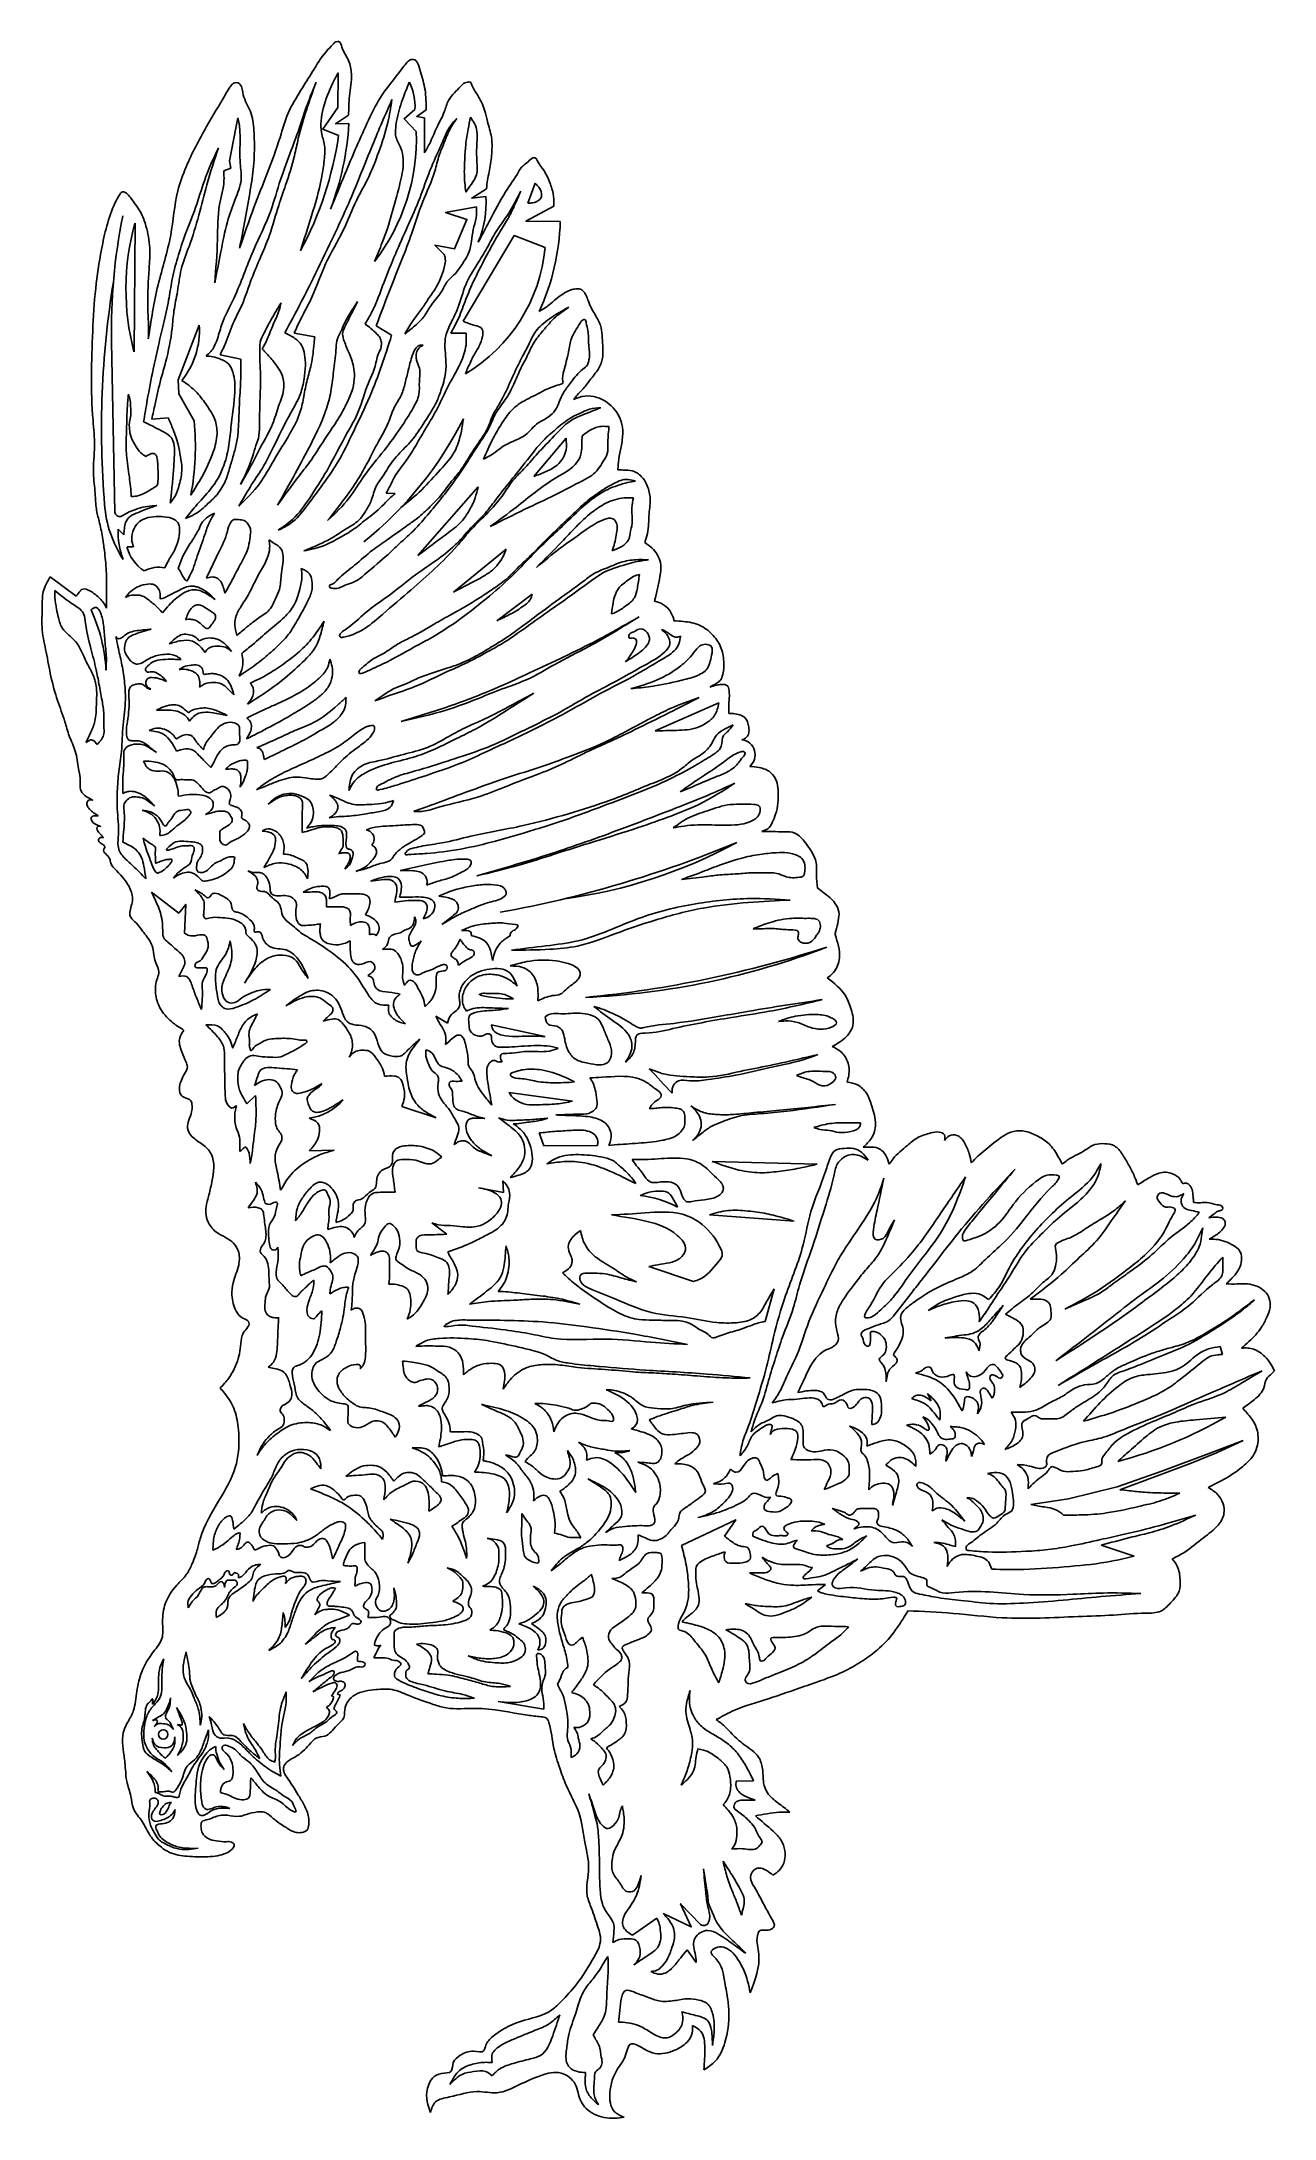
# Model space of a CAD drawing. Header units: feet. Extents: x 5.6 to 15.8, y -20.6 to -3.4.
import ezdxf

# ---------------------------------------------------------------- set-up
doc = ezdxf.new("R2010")
doc.units = ezdxf.units.FT
doc.header["$MEASUREMENT"] = 0

msp = doc.modelspace()

# ---------------------------------------------------------------- linework, layer by layer
for p, q in [((8.759, -4.067), (8.758, -4.357)), ((9.673, -4.608), (9.612, -4.773)), ((6.364, -4.939), (6.356, -6.002)), ((6.197, -7.328), (6.17, -5.92)), ((7.68, -5.848), (7.851, -5.878)), ((9.102, -5.847), (8.975, -5.849)), ((8.704, -7.686), (9.202, -7.12)), ((6.225, -7.468), (6.271, -7.516)), ((8.997, -7.991), (9.433, -7.633)), ((5.663, -7.862), (5.878, -8.023)), ((9.355, -8.226), (9.647, -8.007))]:
    msp.add_line(p, q)
for points in [[(8.044, -3.694), (8.042, -3.98), (7.916, -4.16), (8.048, -4.213)], [(7.098, -4.506), (7.155, -4.482), (7.146, -4.423), (7.215, -4.067)], [(8.13, -4.046), (8.023, -4.116), (8.133, -4.114)], [(8.69, -4.179), (8.589, -4.075), (8.678, -3.999)], [(8.771, -4.001), (8.694, -4.057), (8.759, -4.067)], [(9.187, -4.804), (8.932, -4.85), (9.109, -4.907), (9.007, -5.149), (8.844, -5.121), (8.92, -5.197)], [(9.27, -4.653), (9.149, -4.731), (9.265, -4.717)], [(9.826, -4.798), (9.596, -4.922), (9.88, -4.924)], [(9.755, -5.139), (9.498, -5.041), (9.077, -5.748)], [(6.895, -5.782), (6.722, -6.235), (6.726, -6.349), (6.852, -6.574)], [(8.486, -5.865), (8.359, -5.786)], [(7.24, -6.064), (7.068, -6.026)], [(6.502, -6.559), (6.64, -6.549)], [(9.661, -7.032), (9.928, -6.717)], [(8.514, -7.173), (8.44, -7.171)], [(6.352, -7.614), (6.298, -7.616)], [(10.666, -9.137), (11.191, -8.906)], [(6.501, -10.471), (6.725, -10.646), (6.784, -10.572), (6.772, -10.81)], [(8.851, -11.497), (8.947, -11.555)], [(9.309, -11.567), (9.756, -11.664)], [(7.361, -12.153), (7.288, -12.223)], [(9.455, -12.127), (9.981, -12.2)], [(8.853, -12.337), (8.57, -12.245)], [(10.189, -12.567), (9.745, -12.569), (9.707, -12.462)], [(8.011, -12.606), (7.807, -12.611)], [(11.138, -12.698), (12.004, -12.721)], [(9.205, -12.916), (9.41, -12.955), (9.405, -12.858)], [(8.943, -13.301), (8.818, -13.206)], [(11.114, -13.14), (11.814, -13.192)], [(10.614, -13.567), (10.983, -13.69)], [(11.575, -14.021), (11.649, -13.753)], [(15.337, -14.23), (15.356, -14.294)], [(12.916, -14.618), (12.947, -14.677)], [(13.772, -15.536), (14.083, -15.489), (14.485, -15.39), (14.854, -15.259), (15.259, -15.107), (15.527, -15.007)], [(15.527, -15.007), (15.306, -15.108), (15.097, -15.193), (14.834, -15.292), (14.595, -15.381), (14.507, -15.413)], [(11.24, -15.797), (11.332, -15.661), (10.883, -15.876)], [(14.353, -15.873), (14.625, -15.962)], [(12.007, -16.25), (12.073, -16.196)], [(9.367, -17.166), (9.746, -17.228)], [(11.336, -17.824), (11.479, -17.822)], [(10.732, -18.918), (10.964, -19.029), (10.876, -18.838), (11.04, -19.01)], [(10.479, -19.097), (10.678, -18.958)], [(10.929, -19.219), (11.005, -19.324)]]:
    msp.add_lwpolyline(points)
msp.add_circle((6.597, -17.437), 0.0387)
for centre, radius, start, end in [((8.231, -3.973), 0.449, 356.6437, 26.5996), ((5.757, -3.974), 2.38, 339.1036, 356.6245), ((5.174, -3.792), 2.904, 331.7303, 351.6679), ((7.036, -4.241), 1.655, 322.2286, 2.1568), ((8.463, -4.778), 0.804, 336.884, 4.3893), ((10.988, -5.821), 4.819, 168.7195, 181.1729), ((8.331, -5.485), 2.042, 164.4894, 194.6658), ((7.987, -4.873), 1.894, 335.1856, 358.4628), ((8.398, -5.012), 1.364, 300.7862, 354.6376), ((13.735, -6.647), 7.648, 170.804, 184.6402), ((6.234, -5.824), 0.663, 321.3245, 3.6258), ((4.696, -6.785), 2.167, 349.2716, 5.6057), ((6.317, -5.163), 3.094, 308.8334, 333.2449), ((7.065, -7.196), 0.955, 184.2041, 213.337), ((6.24, -7.322), 0.0431, 188.6852, 280.0431), ((6.565, -7.866), 0.594, 91.9143, 122.3285), ((6.829, -7.499), 0.604, 177.1004, 201.5485), ((6.627, -7.529), 0.341, 194.9097, 236.6969), ((6.561, -8.034), 0.251, 78.5456, 118.7315), ((10.626, -8.26), 0.198, 9.7899, 80.0664), ((4.782, -8.705), 1.344, 3.0066, 24.9241), ((11.366, -9.335), 0.126, 310.1504, 82.3645), ((6.394, -9.97), 0.177, 349.3556, 80.9563), ((7.714, -1.385), 9.402, 280.2274, 292.6849), ((9.391, -6.513), 4.046, 277.4388, 298.7867), ((8.327, -10.862), 0.045, 44.0898, 124.1634), ((9.178, -1.984), 9.402, 275.5604, 288.018), ((9.811, -5.017), 6.331, 272.5165, 291.0619), ((7.753, -11.913), 0.43, 276.8081, 320.3667), ((10.438, -13.865), 0.891, 62.4202, 83.2821), ((13.569, -11.664), 3.634, 284.7096, 299.9625)]:
    msp.add_arc(centre, radius, start, end)
for points, knots in [([(7.229, -5.144), (7.267, -5.032), (7.372, -4.724), (7.53, -4.361), (7.622, -4.023), (7.729, -3.848), (7.836, -3.681), (7.915, -3.546), (7.987, -3.475), (8.016, -3.44), (8.036, -3.436), (8.066, -3.436), (8.078, -3.516), (8.137, -3.583), (8.163, -3.729), (8.134, -3.878), (8.131, -3.992), (8.13, -4.046)], [0, 0, 0, 0, 0.355582, 0.974729, 1.185359, 1.402197, 1.584534, 1.782473, 1.865813, 1.892504, 1.911998, 1.925964, 1.975818, 2.10081, 2.213795, 2.396309, 2.5562, 2.5562, 2.5562, 2.5562]), ([(7.98, -4.823), (8.02, -4.726), (8.121, -4.478), (8.252, -4.171), (8.398, -3.872), (8.522, -3.728), (8.6, -3.622), (8.626, -3.594), (8.651, -3.582), (8.681, -3.584), (8.71, -3.624), (8.73, -3.709), (8.771, -3.838), (8.771, -3.945), (8.771, -4.001)], [0, 0, 0, 0, 0.315107, 0.801923, 1.002649, 1.310602, 1.36638, 1.398763, 1.424131, 1.448413, 1.480222, 1.561566, 1.71335, 1.880803, 1.880803, 1.880803, 1.880803]), ([(6.474, -5.894), (6.497, -5.745), (6.54, -5.455), (6.673, -5.058), (6.692, -4.72), (6.802, -4.419), (6.943, -4.157), (7.07, -3.945), (7.138, -3.828), (7.162, -3.794), (7.186, -3.775), (7.212, -3.774), (7.253, -3.802), (7.252, -3.902), (7.332, -4.013), (7.35, -4.182), (7.353, -4.334), (7.344, -4.498), (7.303, -4.76), (7.26, -4.984), (7.229, -5.144)], [0, 0, 0, 0, 0.453577, 0.878255, 1.247809, 1.457994, 1.83237, 2.13948, 2.199777, 2.237694, 2.265353, 2.287443, 2.312398, 2.405683, 2.553279, 2.714475, 2.900936, 3.012403, 3.207072, 3.696246, 3.696246, 3.696246, 3.696246]), ([(6.951, -6.037), (6.965, -6.025), (7.006, -5.991), (7.047, -5.9), (7.085, -5.744), (7.216, -5.506), (7.326, -5.18), (7.486, -4.867), (7.562, -4.581), (7.651, -4.348), (7.723, -4.155), (7.783, -3.964), (7.831, -3.846), (7.862, -3.772)], [0, 0, 0, 0, 0.055645, 0.156313, 0.290555, 0.540757, 0.962699, 1.320207, 1.59002, 1.849695, 2.067201, 2.208871, 2.449417, 2.449417, 2.449417, 2.449417]), ([(7.068, -6.026), (7.084, -5.993), (7.127, -5.902), (7.169, -5.767), (7.258, -5.607), (7.312, -5.432), (7.396, -5.232), (7.486, -5.027), (7.541, -4.815), (7.619, -4.6), (7.678, -4.416), (7.734, -4.124), (7.806, -3.925), (7.862, -3.772)], [0, 0, 0, 0, 0.110331, 0.302038, 0.422528, 0.656567, 0.850955, 1.071225, 1.32796, 1.505065, 1.758923, 1.906288, 2.393895, 2.393895, 2.393895, 2.393895]), ([(7.732, -5.168), (7.763, -5.071), (7.826, -4.872), (7.899, -4.629), (7.928, -4.433), (7.941, -4.304), (7.902, -4.193), (7.899, -4.088), (7.928, -3.948), (7.978, -3.815), (8.029, -3.721), (8.044, -3.694)], [0, 0, 0, 0, 0.305685, 0.626425, 0.758186, 0.899885, 1.008893, 1.106157, 1.209267, 1.436163, 1.529719, 1.529719, 1.529719, 1.529719]), ([(8.632, -3.772), (8.613, -3.819), (8.57, -3.924), (8.532, -4.057), (8.517, -4.161), (8.518, -4.24), (8.567, -4.312), (8.592, -4.437), (8.563, -4.585), (8.512, -4.775), (8.465, -4.946), (8.404, -5.113), (8.366, -5.203), (8.344, -5.255)], [0, 0, 0, 0, 0.153193, 0.33876, 0.412346, 0.469052, 0.570454, 0.663911, 0.846606, 1.014415, 1.254782, 1.378935, 1.547367, 1.547367, 1.547367, 1.547367]), ([(8.758, -4.357), (8.775, -4.327), (8.816, -4.254), (8.86, -4.136), (8.924, -4.027), (8.947, -3.926), (9.004, -3.861), (9.049, -3.815), (9.083, -3.778), (9.113, -3.771), (9.14, -3.768), (9.158, -3.82), (9.205, -3.887), (9.256, -3.989), (9.278, -4.109), (9.314, -4.208), (9.318, -4.327), (9.308, -4.447), (9.281, -4.56), (9.273, -4.63), (9.27, -4.653)], [0, 0, 0, 0, 0.102458, 0.253018, 0.377248, 0.47865, 0.557006, 0.628807, 0.67704, 0.701479, 0.720801, 0.749882, 0.843, 0.983709, 1.077884, 1.211095, 1.294397, 1.432642, 1.571023, 1.642853, 1.642853, 1.642853, 1.642853]), ([(7.604, -5.845), (7.676, -5.709), (7.804, -5.468), (7.98, -5.101), (8.158, -4.724), (8.314, -4.317), (8.434, -4.041), (8.489, -3.916)], [0, 0, 0, 0, 0.462045, 0.816977, 1.220057, 1.71397, 2.123061, 2.123061, 2.123061, 2.123061]), ([(8.489, -3.916), (8.479, -3.979), (8.457, -4.127), (8.384, -4.337), (8.305, -4.555), (8.181, -4.761), (8.089, -5.015), (7.93, -5.265), (7.847, -5.525), (7.744, -5.708), (7.697, -5.81), (7.68, -5.848)], [0, 0, 0, 0, 0.191004, 0.445255, 0.667205, 0.88391, 1.164364, 1.473718, 1.765533, 1.977863, 2.102747, 2.102747, 2.102747, 2.102747]), ([(7.023, -5.432), (7.04, -5.35), (7.073, -5.181), (7.116, -4.946), (7.187, -4.75), (7.254, -4.593), (7.227, -4.421), (7.235, -4.266), (7.231, -4.139), (7.218, -4.083), (7.215, -4.067)], [0, 0, 0, 0, 0.251866, 0.517168, 0.712945, 0.879606, 1.0164, 1.223412, 1.346683, 1.395954, 1.395954, 1.395954, 1.395954]), ([(9.024, -4.073), (9.001, -4.098), (8.959, -4.144), (8.916, -4.249), (8.862, -4.365), (8.79, -4.529), (8.722, -4.734), (8.585, -5.038), (8.446, -5.352), (8.35, -5.631), (8.285, -5.74), (8.267, -5.772)], [0, 0, 0, 0, 0.099793, 0.18659, 0.335246, 0.486276, 0.722431, 0.984152, 1.483817, 1.755281, 1.864081, 1.864081, 1.864081, 1.864081]), ([(8.359, -5.786), (8.4, -5.676), (8.496, -5.42), (8.637, -5.082), (8.737, -4.759), (8.838, -4.553), (8.872, -4.384), (8.919, -4.281), (8.952, -4.19), (8.99, -4.123), (9.015, -4.085), (9.024, -4.073)], [0, 0, 0, 0, 0.352627, 0.820193, 1.098679, 1.365724, 1.504369, 1.609789, 1.704275, 1.795832, 1.84031, 1.84031, 1.84031, 1.84031]), ([(9.137, -4.062), (9.131, -4.095), (9.116, -4.17), (9.097, -4.284), (9.091, -4.407), (9.084, -4.537), (9.093, -4.63), (9.099, -4.682)], [0, 0, 0, 0, 0.0996358, 0.2317772, 0.3444926, 0.4679125, 0.6243146, 0.6243146, 0.6243146, 0.6243146]), ([(9.099, -4.682), (9.114, -4.66), (9.147, -4.614), (9.2, -4.535), (9.188, -4.412), (9.188, -4.295), (9.198, -4.187), (9.175, -4.114), (9.149, -4.079), (9.137, -4.062)], [0, 0, 0, 0, 0.0820637, 0.1705492, 0.2758361, 0.4354868, 0.5298259, 0.5963903, 0.6593041, 0.6593041, 0.6593041, 0.6593041]), ([(6.435, -6.582), (6.445, -6.522), (6.469, -6.376), (6.509, -6.165), (6.556, -5.956), (6.6, -5.766), (6.643, -5.588), (6.668, -5.402), (6.715, -5.221), (6.782, -5.019), (6.869, -4.812), (6.938, -4.564), (7.012, -4.404), (7.054, -4.314)], [0, 0, 0, 0, 0.184713, 0.443495, 0.643287, 0.827094, 1.028315, 1.192896, 1.388997, 1.588927, 1.830378, 2.062261, 2.359066, 2.359066, 2.359066, 2.359066]), ([(7.054, -4.314), (7.02, -4.416), (6.959, -4.6), (6.894, -4.877), (6.822, -5.11), (6.738, -5.314), (6.72, -5.498), (6.683, -5.657), (6.67, -5.854), (6.632, -6.043), (6.571, -6.248), (6.536, -6.406), (6.512, -6.517), (6.502, -6.559)], [0, 0, 0, 0, 0.322615, 0.58215, 0.852709, 1.054575, 1.239288, 1.401864, 1.545042, 1.830956, 1.97542, 2.1878, 2.316311, 2.316311, 2.316311, 2.316311]), ([(9.203, -5.094), (9.233, -5.037), (9.308, -4.899), (9.409, -4.698), (9.512, -4.559), (9.56, -4.469), (9.606, -4.442), (9.634, -4.408), (9.661, -4.395), (9.681, -4.399), (9.704, -4.452), (9.757, -4.509), (9.79, -4.592), (9.817, -4.664), (9.83, -4.73), (9.827, -4.778), (9.826, -4.798)], [0, 0, 0, 0, 0.192205, 0.471675, 0.670631, 0.715039, 0.7731, 0.825038, 0.846648, 0.857897, 0.883857, 1.004465, 1.096096, 1.148862, 1.23522, 1.294309, 1.294309, 1.294309, 1.294309]), ([(7.023, -5.432), (7.033, -5.314), (7.05, -5.098), (7.045, -4.812), (7.105, -4.626), (7.099, -4.532), (7.098, -4.506)], [0, 0, 0, 0, 0.3566966, 0.648669, 0.852877, 0.9312822, 0.9312822, 0.9312822, 0.9312822]), ([(9.612, -4.773), (9.626, -4.772), (9.655, -4.772), (9.695, -4.758), (9.727, -4.73), (9.727, -4.691), (9.717, -4.655), (9.693, -4.63), (9.679, -4.614), (9.673, -4.608)], [0, 0, 0, 0, 0.0426894, 0.0861307, 0.1248937, 0.1603586, 0.1983175, 0.2350357, 0.2613343, 0.2613343, 0.2613343, 0.2613343]), ([(6.129, -8.123), (6.129, -8.084), (6.129, -7.981), (6.13, -7.821), (6.114, -7.665), (6.095, -7.527), (6.071, -7.413), (6.038, -7.294), (6.037, -7.16), (6.01, -6.988), (6.039, -6.785), (5.995, -6.395), (6.006, -5.959), (6.032, -5.487), (6.087, -5.133), (6.149, -4.864), (6.226, -4.717), (6.251, -4.681), (6.275, -4.678), (6.302, -4.694), (6.344, -4.751), (6.411, -4.835), (6.464, -4.978), (6.492, -5.139), (6.478, -5.359), (6.463, -5.591), (6.478, -5.784), (6.475, -5.877), (6.474, -5.894)], [0, 0, 0, 0, 0.118204, 0.309233, 0.479572, 0.588272, 0.725759, 0.829109, 0.95759, 1.125654, 1.350206, 1.56484, 2.299895, 2.655467, 2.980505, 3.380485, 3.462265, 3.488127, 3.505426, 3.527066, 3.578028, 3.71789, 3.847434, 4.031134, 4.203295, 4.505619, 4.729585, 4.782913, 4.782913, 4.782913, 4.782913]), ([(7.761, -7.648), (7.804, -7.631), (7.883, -7.598), (8.002, -7.54), (8.105, -7.465), (8.213, -7.409), (8.273, -7.318), (8.327, -7.227), (8.346, -7.12), (8.43, -7.014), (8.498, -6.883), (8.632, -6.767), (8.723, -6.64), (8.795, -6.524), (8.857, -6.426), (8.899, -6.31), (8.937, -6.189), (8.936, -6.036), (8.914, -5.891), (8.98, -5.755), (9.048, -5.621), (9.088, -5.445), (9.187, -5.288), (9.277, -5.145), (9.345, -5.004), (9.458, -4.86), (9.518, -4.743), (9.554, -4.673)], [0, 0, 0, 0, 0.138908, 0.257718, 0.394136, 0.522272, 0.615028, 0.715812, 0.839936, 0.928798, 1.116575, 1.279932, 1.452045, 1.583101, 1.690347, 1.799141, 1.952718, 2.06624, 2.25814, 2.374258, 2.509853, 2.711426, 2.907191, 3.061842, 3.219263, 3.374336, 3.61075, 3.61075, 3.61075, 3.61075]), ([(8.596, -5.854), (8.628, -5.829), (8.687, -5.782), (8.764, -5.705), (8.813, -5.604), (8.898, -5.524), (8.938, -5.415), (9.015, -5.36), (9.064, -5.283), (9.124, -5.201), (9.149, -5.094), (9.156, -4.99), (9.191, -4.898), (9.188, -4.834), (9.187, -4.804)], [0, 0, 0, 0, 0.123109, 0.227235, 0.319518, 0.457392, 0.572134, 0.656236, 0.731211, 0.843132, 0.957998, 1.055732, 1.155422, 1.246109, 1.246109, 1.246109, 1.246109]), ([(8.975, -5.849), (8.984, -5.832), (9.007, -5.79), (9.054, -5.698), (9.104, -5.551), (9.187, -5.364), (9.283, -5.185), (9.366, -5.031), (9.441, -4.918), (9.5, -4.801), (9.534, -4.72), (9.554, -4.673)], [0, 0, 0, 0, 0.058043, 0.143233, 0.309204, 0.524457, 0.754612, 0.920471, 1.048804, 1.159417, 1.312863, 1.312863, 1.312863, 1.312863]), ([(8.92, -5.197), (8.923, -5.205), (8.933, -5.231), (8.927, -5.294), (8.899, -5.381), (8.851, -5.48), (8.785, -5.571), (8.726, -5.662), (8.655, -5.75), (8.617, -5.817), (8.596, -5.854)], [0, 0, 0, 0, 0.0243625, 0.0850005, 0.1818929, 0.2989585, 0.4137294, 0.5191439, 0.6232591, 0.7510143, 0.7510143, 0.7510143, 0.7510143]), ([(9.706, -5.668), (9.734, -5.651), (9.784, -5.622), (9.843, -5.566), (9.901, -5.524), (9.955, -5.491), (10.003, -5.481), (10.039, -5.48), (10.087, -5.503), (10.111, -5.591), (10.16, -5.683), (10.217, -5.774), (10.228, -5.865), (10.231, -5.952), (10.237, -6.042), (10.206, -6.142), (10.134, -6.221), (10.079, -6.302), (10.024, -6.353), (10.001, -6.384), (9.991, -6.396)], [0, 0, 0, 0, 0.097705, 0.172654, 0.24338, 0.314092, 0.360226, 0.388365, 0.419256, 0.513407, 0.63759, 0.741581, 0.825853, 0.90942, 1.002247, 1.096798, 1.2129, 1.317875, 1.390205, 1.435706, 1.435706, 1.435706, 1.435706]), ([(7.572, -5.597), (7.543, -5.644), (7.493, -5.727), (7.437, -5.835), (7.398, -5.908), (7.396, -5.979), (7.394, -6.071), (7.406, -6.199), (7.397, -6.388), (7.393, -6.56), (7.392, -6.708), (7.358, -6.785), (7.327, -6.918), (7.275, -7.022), (7.237, -7.099)], [0, 0, 0, 0, 0.164963, 0.290649, 0.368252, 0.407878, 0.499853, 0.646969, 0.791364, 1.067263, 1.165889, 1.228596, 1.318269, 1.574458, 1.574458, 1.574458, 1.574458]), ([(7.416, -5.979), (7.43, -5.952), (7.465, -5.887), (7.504, -5.776), (7.553, -5.679), (7.567, -5.617), (7.572, -5.597)], [0, 0, 0, 0, 0.0909377, 0.2218323, 0.3522268, 0.4140554, 0.4140554, 0.4140554, 0.4140554]), ([(7.543, -7.271), (7.592, -7.183), (7.686, -7.015), (7.829, -6.749), (7.94, -6.519), (7.99, -6.315), (8.006, -6.155), (8.026, -6.023), (8.027, -5.912), (8.066, -5.837), (8.101, -5.75), (8.153, -5.665), (8.189, -5.611), (8.204, -5.587)], [0, 0, 0, 0, 0.300997, 0.57946, 0.907097, 1.061313, 1.20856, 1.386864, 1.464083, 1.53472, 1.63616, 1.747211, 1.831946, 1.831946, 1.831946, 1.831946]), ([(8.204, -5.587), (8.186, -5.623), (8.152, -5.691), (8.11, -5.773), (8.075, -5.841), (8.092, -5.918), (8.134, -6.007), (8.172, -6.108), (8.182, -6.212), (8.168, -6.313), (8.114, -6.431), (8.045, -6.565), (7.933, -6.717), (7.839, -6.88), (7.693, -7.061), (7.602, -7.188), (7.543, -7.271)], [0, 0, 0, 0, 0.120558, 0.227645, 0.281325, 0.340705, 0.452708, 0.580488, 0.660945, 0.764243, 0.882552, 1.046611, 1.217162, 1.446463, 1.60977, 1.91503, 1.91503, 1.91503, 1.91503]), ([(9.951, -5.634), (9.914, -5.659), (9.832, -5.714), (9.744, -5.821), (9.653, -5.928), (9.61, -6.038), (9.55, -6.142), (9.504, -6.259), (9.438, -6.39), (9.344, -6.5), (9.291, -6.645), (9.203, -6.768), (9.103, -6.929), (9.002, -7.08), (8.882, -7.234), (8.781, -7.354), (8.671, -7.483), (8.56, -7.577), (8.429, -7.706), (8.307, -7.804), (8.193, -7.907), (8.105, -7.927), (8.053, -7.957), (8.023, -7.96), (8.005, -7.959), (7.992, -7.957), (7.979, -7.956), (7.97, -7.945), (7.976, -7.926), (8.006, -7.925), (8.028, -7.896), (8.086, -7.841), (8.191, -7.761), (8.315, -7.648), (8.467, -7.545), (8.59, -7.457), (8.711, -7.371), (8.8, -7.289), (8.895, -7.194), (8.967, -7.086), (9.049, -6.997), (9.105, -6.908), (9.161, -6.817), (9.225, -6.726), (9.289, -6.626), (9.319, -6.522), (9.385, -6.425), (9.444, -6.307), (9.5, -6.173), (9.564, -6.048), (9.62, -5.944), (9.657, -5.859), (9.703, -5.799), (9.76, -5.752), (9.842, -5.692), (9.909, -5.656), (9.951, -5.634)], [0, 0, 0, 0, 0.133873, 0.29151, 0.413852, 0.552715, 0.642973, 0.774491, 0.927441, 1.08138, 1.204854, 1.382892, 1.534291, 1.77478, 1.926831, 2.118762, 2.246155, 2.432397, 2.555942, 2.798141, 2.90419, 3.008506, 3.060456, 3.083655, 3.09781, 3.113665, 3.123325, 3.134856, 3.151253, 3.168978, 3.215518, 3.2541, 3.411813, 3.606506, 3.758227, 3.961401, 4.061904, 4.201183, 4.325826, 4.463184, 4.58864, 4.687371, 4.777559, 4.909585, 5.021369, 5.131669, 5.229579, 5.371729, 5.526713, 5.666454, 5.792667, 5.882149, 5.941714, 6.017506, 6.103678, 6.245306, 6.245306, 6.245306, 6.245306]), ([(8.267, -5.772), (8.283, -5.783), (8.317, -5.809), (8.358, -5.848), (8.393, -5.885), (8.404, -5.929), (8.398, -5.98), (8.368, -6.031), (8.35, -6.143), (8.27, -6.298), (8.22, -6.501), (8.088, -6.721), (7.971, -6.962), (7.817, -7.2), (7.691, -7.379), (7.588, -7.45), (7.547, -7.478)], [0, 0, 0, 0, 0.059447, 0.128352, 0.169611, 0.210445, 0.259912, 0.319093, 0.385414, 0.597622, 0.836119, 1.005911, 1.364352, 1.637669, 1.86064, 2.009791, 2.009791, 2.009791, 2.009791]), ([(9.077, -5.748), (9.109, -5.762), (9.157, -5.783), (9.225, -5.794), (9.245, -5.835), (9.236, -5.888), (9.214, -5.958), (9.169, -6.021), (9.132, -6.099), (9.11, -6.149), (9.096, -6.183)], [0, 0, 0, 0, 0.105036, 0.1617053, 0.1860505, 0.2333262, 0.316779, 0.4083697, 0.4634803, 0.5738507, 0.5738507, 0.5738507, 0.5738507]), ([(9.247, -6.89), (9.269, -6.837), (9.309, -6.741), (9.385, -6.613), (9.45, -6.509), (9.548, -6.42), (9.681, -6.359), (9.802, -6.291), (9.881, -6.272), (9.906, -6.261), (9.894, -6.216), (9.915, -6.139), (9.949, -6.019), (9.966, -5.878), (10.025, -5.802), (10.057, -5.74), (10.076, -5.734), (10.092, -5.736), (10.097, -5.778), (10.117, -5.84), (10.111, -5.944), (10.128, -6.034), (10.113, -6.088), (10.103, -6.122), (10.036, -6.162), (9.978, -6.245), (9.907, -6.333), (9.873, -6.414), (9.842, -6.488), (9.78, -6.55), (9.678, -6.591), (9.592, -6.714), (9.43, -6.755), (9.33, -6.847), (9.267, -6.88), (9.247, -6.89)], [0, 0, 0, 0, 0.17252, 0.309664, 0.446796, 0.539116, 0.702714, 0.884137, 0.947376, 0.949578, 0.963395, 1.053489, 1.214653, 1.327985, 1.469041, 1.510534, 1.515684, 1.527616, 1.553709, 1.619265, 1.739056, 1.85543, 1.888909, 1.906684, 1.957641, 2.107117, 2.212937, 2.293654, 2.369504, 2.453195, 2.547339, 2.692515, 2.879831, 3.025698, 3.092254, 3.092254, 3.092254, 3.092254]), ([(7.604, -5.845), (7.632, -5.858), (7.684, -5.884), (7.748, -5.944), (7.769, -6.028), (7.776, -6.121), (7.763, -6.231), (7.734, -6.367), (7.626, -6.546), (7.528, -6.753), (7.423, -6.962), (7.314, -7.118), (7.253, -7.226), (7.223, -7.279)], [0, 0, 0, 0, 0.094836, 0.172445, 0.254848, 0.345005, 0.454764, 0.583372, 0.760628, 1.074807, 1.273917, 1.460351, 1.644095, 1.644095, 1.644095, 1.644095]), ([(7.223, -7.279), (7.283, -7.22), (7.397, -7.106), (7.516, -6.889), (7.638, -6.697), (7.731, -6.522), (7.761, -6.367), (7.784, -6.236), (7.83, -6.093), (7.841, -5.972), (7.849, -5.895), (7.851, -5.878)], [0, 0, 0, 0, 0.251402, 0.47934, 0.737926, 0.938343, 1.067052, 1.206901, 1.337738, 1.516532, 1.569543, 1.569543, 1.569543, 1.569543]), ([(7.237, -7.099), (7.27, -7.04), (7.328, -6.939), (7.41, -6.769), (7.503, -6.621), (7.546, -6.455), (7.6, -6.332), (7.596, -6.218), (7.552, -6.14), (7.5, -6.069), (7.453, -6.017), (7.422, -5.986), (7.416, -5.979)], [0, 0, 0, 0, 0.202227, 0.350004, 0.565451, 0.720909, 0.862553, 0.964224, 1.048788, 1.129062, 1.229123, 1.258477, 1.258477, 1.258477, 1.258477]), ([(7.547, -7.478), (7.583, -7.461), (7.677, -7.416), (7.785, -7.28), (7.908, -7.11), (8.053, -6.911), (8.174, -6.652), (8.303, -6.388), (8.405, -6.12), (8.459, -5.949), (8.486, -5.865)], [0, 0, 0, 0, 0.119114, 0.307353, 0.507932, 0.754489, 1.041864, 1.363298, 1.63538, 1.90131, 1.90131, 1.90131, 1.90131]), ([(8.748, -5.948), (8.743, -5.947), (8.726, -5.944), (8.688, -5.959), (8.664, -6.012), (8.641, -6.08), (8.621, -6.164), (8.598, -6.26), (8.57, -6.367), (8.498, -6.465), (8.46, -6.604), (8.37, -6.749), (8.296, -6.904), (8.211, -7.057), (8.101, -7.216), (8.01, -7.331), (7.957, -7.398)], [0, 0, 0, 0, 0.017696, 0.05139, 0.112557, 0.182441, 0.267284, 0.371021, 0.480196, 0.596042, 0.730353, 0.905294, 1.107503, 1.245207, 1.429109, 1.685655, 1.685655, 1.685655, 1.685655]), ([(7.957, -7.398), (8.02, -7.338), (8.137, -7.228), (8.261, -7.01), (8.42, -6.829), (8.557, -6.64), (8.653, -6.489), (8.722, -6.361), (8.71, -6.248), (8.728, -6.152), (8.695, -6.089), (8.688, -6.042), (8.69, -5.999), (8.715, -5.962), (8.739, -5.952), (8.748, -5.948)], [0, 0, 0, 0, 0.260054, 0.478038, 0.747017, 0.981814, 1.1734, 1.292584, 1.400268, 1.509907, 1.572194, 1.606583, 1.652618, 1.700027, 1.729601, 1.729601, 1.729601, 1.729601]), ([(8.44, -7.171), (8.452, -7.151), (8.477, -7.109), (8.519, -7.006), (8.614, -6.901), (8.695, -6.763), (8.759, -6.648), (8.829, -6.538), (8.9, -6.403), (8.973, -6.24), (9.054, -6.11), (9.092, -6.004), (9.106, -5.927), (9.103, -5.874), (9.102, -5.847)], [0, 0, 0, 0, 0.070459, 0.146936, 0.33151, 0.489117, 0.625699, 0.726787, 0.880748, 1.081809, 1.262857, 1.339012, 1.416712, 1.497376, 1.497376, 1.497376, 1.497376]), ([(6.782, -7.38), (6.814, -7.34), (6.885, -7.252), (7.02, -7.116), (7.11, -6.937), (7.146, -6.752), (7.163, -6.559), (7.194, -6.366), (7.19, -6.2), (7.144, -6.098), (7.076, -6.061), (7.011, -6.042), (6.97, -6.038), (6.951, -6.037)], [0, 0, 0, 0, 0.151467, 0.341209, 0.571879, 0.737047, 0.9049, 1.155148, 1.322597, 1.397193, 1.476526, 1.543329, 1.600725, 1.600725, 1.600725, 1.600725]), ([(6.782, -7.38), (6.808, -7.37), (6.877, -7.342), (6.96, -7.264), (7.054, -7.178), (7.114, -7.075), (7.147, -6.963), (7.177, -6.859), (7.208, -6.753), (7.222, -6.621), (7.224, -6.458), (7.235, -6.305), (7.241, -6.172), (7.24, -6.105), (7.24, -6.064)], [0, 0, 0, 0, 0.081993, 0.222848, 0.334445, 0.464844, 0.573302, 0.684621, 0.790318, 0.901889, 1.083863, 1.279557, 1.360035, 1.482447, 1.482447, 1.482447, 1.482447]), ([(6.333, -7.198), (6.329, -7.144), (6.319, -7.03), (6.29, -6.873), (6.291, -6.72), (6.296, -6.592), (6.298, -6.468), (6.306, -6.391), (6.309, -6.353)], [0, 0, 0, 0, 0.1624575, 0.3454033, 0.4775294, 0.6175837, 0.7320169, 0.8487715, 0.8487715, 0.8487715, 0.8487715]), ([(6.309, -6.353), (6.315, -6.37), (6.329, -6.408), (6.327, -6.468), (6.332, -6.528), (6.316, -6.579), (6.317, -6.632), (6.323, -6.698), (6.362, -6.768), (6.401, -6.833), (6.439, -6.858), (6.453, -6.867)], [0, 0, 0, 0, 0.0541372, 0.1204126, 0.1796581, 0.2329165, 0.2773617, 0.3390904, 0.4283436, 0.5138868, 0.5632532, 0.5632532, 0.5632532, 0.5632532]), ([(6.825, -7.189), (6.857, -7.137), (6.929, -7.022), (7.009, -6.854), (7.051, -6.691), (7.032, -6.559), (6.965, -6.455), (6.893, -6.353), (6.816, -6.282), (6.766, -6.249), (6.751, -6.239)], [0, 0, 0, 0, 0.182445, 0.406681, 0.558218, 0.679226, 0.793969, 0.926186, 1.051705, 1.105719, 1.105719, 1.105719, 1.105719]), ([(10.217, -6.464), (10.184, -6.477), (10.091, -6.514), (9.944, -6.569), (9.823, -6.711), (9.7, -6.829), (9.595, -6.96), (9.488, -7.057), (9.4, -7.203), (9.277, -7.342), (9.133, -7.476), (9.008, -7.638), (8.844, -7.796), (8.637, -7.982), (8.442, -8.144), (8.283, -8.287), (8.166, -8.344), (8.098, -8.359), (8.066, -8.369), (8.051, -8.349), (8.068, -8.322), (8.151, -8.273), (8.268, -8.151), (8.474, -8.016), (8.65, -7.866), (8.839, -7.74), (8.975, -7.639), (9.08, -7.53), (9.153, -7.441), (9.249, -7.355), (9.347, -7.225), (9.464, -7.075), (9.606, -6.903), (9.719, -6.746), (9.856, -6.632), (9.956, -6.549), (10.051, -6.507), (10.132, -6.468), (10.185, -6.465), (10.217, -6.464)], [0, 0, 0, 0, 0.106523, 0.302615, 0.457949, 0.65769, 0.814036, 0.96017, 1.087954, 1.322663, 1.514088, 1.676858, 1.934192, 2.198284, 2.511023, 2.694257, 2.841333, 2.886091, 2.913863, 2.928177, 2.946519, 2.997379, 3.224388, 3.44092, 3.736435, 3.918209, 4.121205, 4.241989, 4.371394, 4.466883, 4.626481, 4.858053, 5.038559, 5.295733, 5.433869, 5.572776, 5.681807, 5.745198, 5.839984, 5.839984, 5.839984, 5.839984]), ([(9.991, -6.396), (10.014, -6.387), (10.066, -6.363), (10.16, -6.367), (10.275, -6.413), (10.364, -6.508), (10.4, -6.629), (10.397, -6.734), (10.371, -6.836), (10.362, -6.918), (10.358, -6.964), (10.357, -6.978)], [0, 0, 0, 0, 0.0722235, 0.1705446, 0.2699157, 0.4428875, 0.5362357, 0.6430195, 0.7538155, 0.8503851, 0.8915945, 0.8915945, 0.8915945, 0.8915945]), ([(6.655, -7.254), (6.66, -7.216), (6.669, -7.134), (6.68, -7.009), (6.689, -6.888), (6.694, -6.789), (6.67, -6.705), (6.599, -6.664), (6.522, -6.623), (6.466, -6.597), (6.435, -6.582)], [0, 0, 0, 0, 0.1134019, 0.247962, 0.3761294, 0.4777917, 0.545038, 0.6264024, 0.708445, 0.8112998, 0.8112998, 0.8112998, 0.8112998]), ([(6.64, -6.549), (6.653, -6.581), (6.683, -6.653), (6.721, -6.759), (6.74, -6.869), (6.758, -6.981), (6.736, -7.09), (6.705, -7.188), (6.671, -7.233), (6.655, -7.254)], [0, 0, 0, 0, 0.1026556, 0.2337631, 0.3370513, 0.4374319, 0.5727576, 0.6663243, 0.7417406, 0.7417406, 0.7417406, 0.7417406]), ([(8.563, -7.291), (8.622, -7.243), (8.74, -7.147), (8.88, -6.984), (8.995, -6.863), (9.055, -6.717), (9.069, -6.624), (9.08, -6.556)], [0, 0, 0, 0, 0.227072, 0.4549869, 0.6466398, 0.7196966, 0.9254441, 0.9254441, 0.9254441, 0.9254441]), ([(9.3, -7.447), (9.396, -7.399), (9.573, -7.309), (9.832, -7.191), (10.015, -7.093), (10.14, -7.03), (10.197, -6.974), (10.233, -6.909), (10.28, -6.844), (10.27, -6.753), (10.279, -6.68), (10.282, -6.634), (10.283, -6.621)], [0, 0, 0, 0, 0.320468, 0.597518, 0.853031, 0.942196, 1.017787, 1.0875, 1.165333, 1.249172, 1.348553, 1.388127, 1.388127, 1.388127, 1.388127]), ([(9.3, -7.447), (9.374, -7.394), (9.557, -7.261), (9.785, -7.064), (10.02, -6.951), (10.059, -6.828), (10.058, -6.765), (10.06, -6.719), (10.061, -6.697)], [0, 0, 0, 0, 0.270806, 0.675593, 0.929724, 0.980186, 1.053336, 1.118723, 1.118723, 1.118723, 1.118723]), ([(10.061, -6.697), (10.078, -6.684), (10.114, -6.658), (10.167, -6.63), (10.225, -6.615), (10.262, -6.619), (10.283, -6.621)], [0, 0, 0, 0, 0.0660339, 0.1336688, 0.1782972, 0.242875, 0.242875, 0.242875, 0.242875]), ([(6.333, -7.198), (6.348, -7.198), (6.388, -7.197), (6.441, -7.171), (6.493, -7.145), (6.525, -7.122), (6.55, -7.108), (6.554, -7.068), (6.557, -7.01), (6.552, -6.937), (6.55, -6.883), (6.537, -6.852), (6.518, -6.842), (6.498, -6.843), (6.477, -6.855), (6.461, -6.863), (6.453, -6.867)], [0, 0, 0, 0, 0.043125, 0.1200991, 0.1742854, 0.2169568, 0.2391322, 0.2544125, 0.3315637, 0.4189844, 0.4688287, 0.4969683, 0.5125055, 0.5293831, 0.5561602, 0.5833999, 0.5833999, 0.5833999, 0.5833999]), ([(9.661, -7.032), (9.696, -7.02), (9.763, -6.996), (9.851, -6.949), (9.906, -6.883), (9.936, -6.805), (9.931, -6.75), (9.928, -6.717)], [0, 0, 0, 0, 0.1101604, 0.2153716, 0.293156, 0.3624288, 0.458531, 0.458531, 0.458531, 0.458531]), ([(10.357, -6.978), (10.371, -6.979), (10.411, -6.98), (10.483, -6.979), (10.555, -7.027), (10.602, -7.107), (10.633, -7.213), (10.609, -7.35), (10.614, -7.478), (10.587, -7.555), (10.579, -7.58)], [0, 0, 0, 0, 0.0430124, 0.1196433, 0.2109806, 0.2853937, 0.3955746, 0.5343145, 0.6959908, 0.7753636, 0.7753636, 0.7753636, 0.7753636]), ([(7.761, -7.648), (7.81, -7.638), (7.909, -7.619), (8.039, -7.55), (8.165, -7.479), (8.281, -7.383), (8.388, -7.302), (8.46, -7.221), (8.498, -7.188), (8.514, -7.173)], [0, 0, 0, 0, 0.149228, 0.3028204, 0.4372244, 0.581154, 0.7536702, 0.8387082, 0.9045958, 0.9045958, 0.9045958, 0.9045958]), ([(10.502, -7.071), (10.48, -7.075), (10.402, -7.09), (10.269, -7.134), (10.105, -7.243), (9.96, -7.387), (9.799, -7.534), (9.649, -7.682), (9.489, -7.855), (9.287, -8.03), (9.064, -8.209), (8.852, -8.349), (8.636, -8.462), (8.444, -8.574), (8.3, -8.636), (8.228, -8.667), (8.214, -8.658), (8.217, -8.632), (8.266, -8.598), (8.325, -8.539), (8.434, -8.494), (8.522, -8.422), (8.663, -8.357), (8.804, -8.274), (8.986, -8.169), (9.146, -8.083), (9.29, -7.985), (9.388, -7.921), (9.474, -7.85), (9.533, -7.781), (9.614, -7.711), (9.693, -7.629), (9.791, -7.529), (9.897, -7.43), (10.008, -7.322), (10.104, -7.232), (10.199, -7.165), (10.27, -7.119), (10.336, -7.084), (10.39, -7.059), (10.447, -7.055), (10.482, -7.065), (10.502, -7.071)], [0, 0, 0, 0, 0.066162, 0.238179, 0.415897, 0.653561, 0.849095, 1.069683, 1.284889, 1.556702, 1.871953, 2.141299, 2.315484, 2.607473, 2.793033, 2.812931, 2.821541, 2.838065, 2.878625, 2.993566, 3.087841, 3.227004, 3.33312, 3.551302, 3.717679, 3.963851, 4.094611, 4.23974, 4.315146, 4.430204, 4.508592, 4.636389, 4.771221, 4.929108, 5.071802, 5.235965, 5.323601, 5.419326, 5.490421, 5.548514, 5.595775, 5.657428, 5.657428, 5.657428, 5.657428]), ([(8.704, -7.686), (8.782, -7.627), (8.902, -7.536), (9.055, -7.425), (9.13, -7.318), (9.176, -7.22), (9.194, -7.151), (9.202, -7.12)], [0, 0, 0, 0, 0.2933627, 0.454222, 0.5614444, 0.6817919, 0.7765154, 0.7765154, 0.7765154, 0.7765154]), ([(9.684, -7.785), (9.753, -7.716), (9.906, -7.566), (10.08, -7.368), (10.259, -7.247), (10.381, -7.205), (10.46, -7.209), (10.485, -7.21)], [0, 0, 0, 0, 0.294442, 0.641705, 0.783432, 0.940719, 1.017978, 1.017978, 1.017978, 1.017978]), ([(10.31, -7.649), (10.336, -7.638), (10.386, -7.617), (10.45, -7.569), (10.457, -7.493), (10.484, -7.407), (10.466, -7.306), (10.48, -7.237), (10.485, -7.21)], [0, 0, 0, 0, 0.0870543, 0.16433, 0.2193873, 0.3072564, 0.4344411, 0.5171367, 0.5171367, 0.5171367, 0.5171367]), ([(6.271, -7.516), (6.273, -7.498), (6.276, -7.464), (6.282, -7.408), (6.324, -7.356), (6.393, -7.33), (6.467, -7.299), (6.519, -7.281), (6.545, -7.273)], [0, 0, 0, 0, 0.0529072, 0.1032693, 0.1643433, 0.2418349, 0.322552, 0.4053839, 0.4053839, 0.4053839, 0.4053839]), ([(6.611, -7.788), (6.619, -7.77), (6.643, -7.721), (6.691, -7.651), (6.724, -7.564), (6.734, -7.49), (6.732, -7.425), (6.681, -7.376), (6.604, -7.364), (6.515, -7.363), (6.435, -7.379), (6.38, -7.422), (6.345, -7.478), (6.329, -7.546), (6.345, -7.594), (6.352, -7.614)], [0, 0, 0, 0, 0.059288, 0.1642592, 0.2518788, 0.33532, 0.39071, 0.4358495, 0.5331191, 0.6149053, 0.706585, 0.7698117, 0.8173677, 0.9037579, 0.9675739, 0.9675739, 0.9675739, 0.9675739]), ([(6.721, -7.794), (6.731, -7.764), (6.759, -7.678), (6.83, -7.575), (6.89, -7.479), (6.915, -7.41), (6.962, -7.367), (6.999, -7.348), (7.021, -7.337)], [0, 0, 0, 0, 0.0940481, 0.2687381, 0.3716548, 0.4346403, 0.4837411, 0.5586514, 0.5586514, 0.5586514, 0.5586514]), ([(6.721, -7.794), (6.734, -7.813), (6.754, -7.843), (6.77, -7.882), (6.784, -7.892), (6.79, -7.896), (6.798, -7.896), (6.804, -7.876), (6.84, -7.818), (6.879, -7.684), (6.935, -7.54), (6.968, -7.428), (7.002, -7.372), (7.015, -7.347), (7.021, -7.337)], [0, 0, 0, 0, 0.07061, 0.1098151, 0.1180932, 0.1244181, 0.1294669, 0.1406732, 0.177681, 0.349638, 0.5385945, 0.6473524, 0.6977288, 0.7332815, 0.7332815, 0.7332815, 0.7332815]), ([(7.107, -7.999), (7.128, -7.962), (7.174, -7.88), (7.238, -7.751), (7.305, -7.637), (7.312, -7.542), (7.326, -7.477), (7.304, -7.428), (7.267, -7.391), (7.223, -7.392), (7.18, -7.383), (7.141, -7.425), (7.124, -7.526), (7.047, -7.676), (6.987, -7.804), (6.954, -7.874)], [0, 0, 0, 0, 0.127321, 0.282615, 0.43212, 0.515147, 0.567009, 0.626028, 0.669848, 0.714974, 0.753463, 0.791469, 0.867656, 1.058646, 1.292292, 1.292292, 1.292292, 1.292292]), ([(9.684, -7.785), (9.749, -7.731), (9.884, -7.62), (10.074, -7.488), (10.208, -7.395), (10.303, -7.37), (10.362, -7.42), (10.346, -7.503), (10.332, -7.584), (10.317, -7.627), (10.31, -7.649)], [0, 0, 0, 0, 0.252829, 0.527328, 0.686516, 0.757858, 0.785918, 0.904027, 0.971412, 1.039441, 1.039441, 1.039441, 1.039441]), ([(7.472, -7.558), (7.475, -7.574), (7.481, -7.617), (7.463, -7.722), (7.38, -7.843), (7.316, -7.991), (7.245, -8.1), (7.199, -8.177), (7.188, -8.244), (7.192, -8.296), (7.203, -8.332), (7.208, -8.347)], [0, 0, 0, 0, 0.0494065, 0.1293083, 0.313019, 0.4807772, 0.6119332, 0.7055129, 0.745615, 0.813276, 0.8595949, 0.8595949, 0.8595949, 0.8595949]), ([(7.208, -8.347), (7.235, -8.324), (7.294, -8.272), (7.386, -8.201), (7.487, -8.141), (7.523, -8.046), (7.569, -7.958), (7.568, -7.835), (7.597, -7.727), (7.579, -7.625), (7.521, -7.591), (7.487, -7.567), (7.472, -7.558)], [0, 0, 0, 0, 0.1067153, 0.2348177, 0.3538517, 0.4439909, 0.5295859, 0.6495753, 0.8046061, 0.8654104, 0.9400079, 0.9921801, 0.9921801, 0.9921801, 0.9921801]), ([(10.611, -7.722), (10.576, -7.721), (10.499, -7.719), (10.388, -7.736), (10.277, -7.787), (10.161, -7.827), (10.048, -7.921), (9.893, -8.028), (9.725, -8.155), (9.564, -8.273), (9.444, -8.363), (9.33, -8.431), (9.21, -8.506), (9.085, -8.57), (8.952, -8.618), (8.829, -8.656), (8.706, -8.697), (8.606, -8.751), (8.503, -8.783), (8.424, -8.838), (8.37, -8.873), (8.348, -8.888)], [0, 0, 0, 0, 0.105908, 0.229493, 0.332509, 0.470237, 0.593469, 0.769319, 1.036044, 1.22695, 1.36794, 1.484634, 1.625977, 1.791958, 1.905658, 2.047273, 2.178923, 2.293845, 2.385642, 2.501745, 2.579844, 2.579844, 2.579844, 2.579844]), ([(8.348, -8.888), (8.39, -8.873), (8.501, -8.833), (8.705, -8.767), (8.903, -8.664), (9.108, -8.576), (9.266, -8.491), (9.441, -8.394), (9.61, -8.271), (9.79, -8.143), (9.97, -8.018), (10.112, -7.913), (10.256, -7.808), (10.386, -7.773), (10.51, -7.736), (10.574, -7.727), (10.611, -7.722)], [0, 0, 0, 0, 0.134312, 0.350709, 0.644386, 0.80132, 1.01962, 1.182151, 1.401763, 1.646671, 1.842898, 2.058957, 2.178127, 2.373362, 2.456829, 2.567226, 2.567226, 2.567226, 2.567226]), ([(8.997, -7.991), (9.039, -7.969), (9.124, -7.923), (9.238, -7.865), (9.327, -7.807), (9.378, -7.746), (9.412, -7.69), (9.426, -7.652), (9.433, -7.633)], [0, 0, 0, 0, 0.1430894, 0.2883903, 0.38441, 0.4606694, 0.5220807, 0.5821858, 0.5821858, 0.5821858, 0.5821858]), ([(10.579, -7.58), (10.599, -7.593), (10.658, -7.633), (10.717, -7.726), (10.71, -7.839), (10.691, -7.935), (10.673, -8.012), (10.662, -8.055), (10.66, -8.066)], [0, 0, 0, 0, 0.0734209, 0.2131258, 0.3023784, 0.4052394, 0.5079782, 0.5398257, 0.5398257, 0.5398257, 0.5398257]), ([(6.446, -10.819), (6.421, -10.784), (6.384, -10.731), (6.312, -10.672), (6.326, -10.61), (6.342, -10.557), (6.346, -10.499), (6.309, -10.402), (6.242, -10.318), (6.161, -10.248), (6.158, -10.187), (6.124, -10.161), (6.094, -10.121), (6.119, -10.102), (6.105, -10.074), (6.075, -10.071), (6.054, -10.035), (6.078, -10.014), (6.107, -10.022), (6.089, -10.004), (6.078, -9.989), (6.052, -9.97), (6.043, -9.922), (6.109, -9.931), (6.02, -9.911), (6.008, -9.88), (5.994, -9.857), (6.02, -9.839), (6.037, -9.839), (6.067, -9.842), (6.027, -9.82), (6.008, -9.803), (5.973, -9.773), (5.961, -9.736), (5.979, -9.706), (6, -9.705), (6.02, -9.713), (5.987, -9.694), (5.967, -9.685), (5.93, -9.66), (5.907, -9.614), (5.916, -9.541), (5.892, -9.438), (5.88, -9.306), (5.817, -9.184), (5.781, -9.04), (5.718, -8.881), (5.665, -8.689), (5.634, -8.493), (5.586, -8.3), (5.6, -8.133), (5.594, -7.978), (5.639, -7.903), (5.663, -7.862)], [0, 0, 0, 0, 0.131686, 0.198105, 0.25162, 0.306594, 0.36883, 0.420365, 0.612594, 0.689664, 0.727752, 0.779363, 0.822557, 0.837375, 0.8594, 0.895252, 0.925069, 0.957978, 0.971322, 0.98081, 1.009123, 1.040628, 1.079144, 1.101432, 1.167076, 1.188574, 1.213235, 1.232157, 1.264296, 1.276175, 1.294731, 1.343571, 1.387307, 1.421727, 1.451822, 1.475663, 1.482717, 1.502102, 1.534027, 1.581625, 1.620437, 1.685115, 1.791528, 1.939592, 2.077024, 2.198299, 2.382856, 2.589756, 2.795119, 2.979618, 3.179423, 3.295745, 3.434776, 3.434776, 3.434776, 3.434776]), ([(6.954, -7.874), (6.97, -7.869), (6.998, -7.861), (7.043, -7.869), (7.089, -7.915), (7.099, -7.965), (7.107, -7.999)], [0, 0, 0, 0, 0.0496599, 0.0858112, 0.132397, 0.2345232, 0.2345232, 0.2345232, 0.2345232]), ([(7.224, -8.686), (7.289, -8.642), (7.397, -8.568), (7.525, -8.454), (7.631, -8.353), (7.707, -8.222), (7.777, -8.1), (7.829, -7.99), (7.834, -7.904), (7.813, -7.841), (7.777, -7.81), (7.752, -7.8), (7.738, -7.795)], [0, 0, 0, 0, 0.237916, 0.388971, 0.5162, 0.674503, 0.840388, 0.940073, 1.034033, 1.092576, 1.131081, 1.173555, 1.173555, 1.173555, 1.173555]), ([(7.738, -7.795), (7.741, -7.816), (7.75, -7.873), (7.723, -7.978), (7.688, -8.1), (7.589, -8.213), (7.466, -8.308), (7.352, -8.413), (7.276, -8.472), (7.247, -8.496)], [0, 0, 0, 0, 0.0625369, 0.1718743, 0.3203941, 0.4384923, 0.6136389, 0.7879878, 0.9018675, 0.9018675, 0.9018675, 0.9018675]), ([(10.305, -8.17), (10.309, -8.139), (10.317, -8.067), (10.347, -7.956), (10.429, -7.901), (10.484, -7.856), (10.52, -7.848), (10.535, -7.845)], [0, 0, 0, 0, 0.0958164, 0.2188505, 0.3235682, 0.3832505, 0.4305802, 0.4305802, 0.4305802, 0.4305802]), ([(10.535, -7.845), (10.53, -7.882), (10.521, -7.946), (10.501, -8.047), (10.423, -8.102), (10.361, -8.149), (10.319, -8.165), (10.305, -8.17)], [0, 0, 0, 0, 0.1143836, 0.1967896, 0.2947102, 0.3866169, 0.4302947, 0.4302947, 0.4302947, 0.4302947]), ([(5.958, -9.234), (5.971, -9.207), (5.999, -9.149), (6.042, -9.048), (6.043, -8.915), (6.053, -8.782), (6.016, -8.662), (5.945, -8.547), (5.899, -8.395), (5.763, -8.314), (5.73, -8.209), (5.714, -8.122), (5.701, -8.047), (5.701, -7.995), (5.701, -7.976)], [0, 0, 0, 0, 0.089059, 0.192157, 0.326334, 0.484014, 0.588072, 0.696106, 0.891536, 1.042472, 1.138483, 1.210845, 1.308375, 1.365938, 1.365938, 1.365938, 1.365938]), ([(5.958, -9.234), (5.964, -9.23), (5.977, -9.223), (5.994, -9.21), (6.015, -9.214), (6.032, -9.225), (6.041, -9.237), (6.05, -9.253), (6.06, -9.238), (6.074, -9.227), (6.093, -9.198), (6.114, -9.157), (6.101, -9.086), (6.111, -8.994), (6.09, -8.877), (6.067, -8.755), (6.041, -8.611), (5.996, -8.446), (5.957, -8.294), (5.95, -8.187), (5.912, -8.125), (5.818, -8.073), (5.745, -8.012), (5.701, -7.976)], [0, 0, 0, 0, 0.021687, 0.044483, 0.060731, 0.082203, 0.102117, 0.113286, 0.120055, 0.146237, 0.174224, 0.219388, 0.282488, 0.381069, 0.496765, 0.634491, 0.755164, 0.936312, 1.147382, 1.228368, 1.247674, 1.364534, 1.536111, 1.536111, 1.536111, 1.536111]), ([(5.878, -8.023), (5.886, -8.012), (5.901, -7.994), (5.924, -7.958), (5.976, -7.967), (6.03, -8.003), (6.082, -8.045), (6.114, -8.093), (6.125, -8.115), (6.129, -8.123)], [0, 0, 0, 0, 0.0417442, 0.0707567, 0.1203892, 0.1727266, 0.270224, 0.3164436, 0.3444937, 0.3444937, 0.3444937, 0.3444937]), ([(6.572, -8.044), (6.573, -8.03), (6.574, -8), (6.558, -7.958), (6.523, -7.922), (6.461, -7.921), (6.395, -7.937), (6.33, -7.978), (6.299, -8.016), (6.284, -8.035)], [0, 0, 0, 0, 0.0416405, 0.0887801, 0.1317783, 0.1840839, 0.2628073, 0.3359716, 0.4088311, 0.4088311, 0.4088311, 0.4088311]), ([(6.284, -8.035), (6.297, -8.028), (6.322, -8.015), (6.369, -8.013), (6.427, -8.014), (6.49, -8.064), (6.547, -8.111), (6.58, -8.148), (6.592, -8.161)], [0, 0, 0, 0, 0.0441249, 0.0826296, 0.1383378, 0.2150501, 0.3117522, 0.3634441, 0.3634441, 0.3634441, 0.3634441]), ([(7.027, -8.051), (7.011, -8.034), (6.982, -8.005), (6.933, -7.972), (6.892, -7.951), (6.844, -7.937), (6.788, -7.941), (6.724, -7.979), (6.668, -8.004), (6.623, -8.029), (6.597, -8.042), (6.579, -8.043), (6.572, -8.044)], [0, 0, 0, 0, 0.069747, 0.1234591, 0.1761584, 0.2081518, 0.272046, 0.3382715, 0.4281612, 0.4565839, 0.4932783, 0.5120709, 0.5120709, 0.5120709, 0.5120709]), ([(6.592, -8.161), (6.609, -8.139), (6.641, -8.099), (6.695, -8.049), (6.755, -8), (6.819, -7.97), (6.89, -7.969), (6.955, -8.001), (7, -8.032), (7.027, -8.051)], [0, 0, 0, 0, 0.083203, 0.1537006, 0.2191893, 0.3143102, 0.3612364, 0.4256783, 0.525984, 0.525984, 0.525984, 0.525984]), ([(9.355, -8.226), (9.394, -8.208), (9.472, -8.173), (9.56, -8.117), (9.619, -8.074), (9.641, -8.039), (9.645, -8.017), (9.647, -8.007)], [0, 0, 0, 0, 0.1288039, 0.257113, 0.3126725, 0.3459524, 0.3784165, 0.3784165, 0.3784165, 0.3784165]), ([(6.001, -8.138), (6.007, -8.132), (6.018, -8.118), (6.058, -8.113), (6.09, -8.179), (6.107, -8.267), (6.113, -8.394), (6.131, -8.518), (6.126, -8.6), (6.124, -8.634)], [0, 0, 0, 0, 0.0259658, 0.0525367, 0.1051688, 0.2097297, 0.339101, 0.4809788, 0.5844491, 0.5844491, 0.5844491, 0.5844491]), ([(6.782, -8.216), (6.796, -8.215), (6.822, -8.212), (6.871, -8.221), (6.913, -8.254), (6.942, -8.288), (6.975, -8.291), (6.993, -8.258), (7.02, -8.234), (7.031, -8.201), (7.029, -8.175), (6.994, -8.149), (6.952, -8.122), (6.9, -8.089), (6.856, -8.099), (6.822, -8.127), (6.801, -8.169), (6.788, -8.201), (6.782, -8.216)], [0, 0, 0, 0, 0.040307, 0.0787802, 0.1454749, 0.1973511, 0.2060287, 0.2395267, 0.2911698, 0.3209691, 0.3405569, 0.3618103, 0.4452878, 0.4993471, 0.5347229, 0.5735482, 0.6260411, 0.6752172, 0.6752172, 0.6752172, 0.6752172]), ([(7.294, -8.916), (7.344, -8.885), (7.459, -8.813), (7.624, -8.687), (7.757, -8.565), (7.855, -8.459), (7.898, -8.352), (7.917, -8.273), (7.927, -8.23)], [0, 0, 0, 0, 0.1773698, 0.4049041, 0.622652, 0.719177, 0.8320041, 0.9636879, 0.9636879, 0.9636879, 0.9636879]), ([(7.927, -8.23), (7.894, -8.282), (7.831, -8.378), (7.692, -8.514), (7.545, -8.618), (7.412, -8.7), (7.342, -8.73), (7.316, -8.742)], [0, 0, 0, 0, 0.1823654, 0.3430283, 0.5805779, 0.7226425, 0.809171, 0.809171, 0.809171, 0.809171]), ([(8.564, -9.06), (8.706, -9.017), (8.986, -8.931), (9.339, -8.792), (9.738, -8.605), (10.126, -8.427), (10.421, -8.258), (10.534, -8.193)], [0, 0, 0, 0, 0.445024, 0.878395, 1.138101, 1.765589, 2.157588, 2.157588, 2.157588, 2.157588]), ([(10.534, -8.193), (10.396, -8.278), (10.167, -8.42), (9.848, -8.574), (9.63, -8.711), (9.412, -8.783), (9.192, -8.875), (8.907, -8.982), (8.689, -9.032), (8.564, -9.06)], [0, 0, 0, 0, 0.485404, 0.808826, 1.061994, 1.254338, 1.494322, 1.778525, 2.163977, 2.163977, 2.163977, 2.163977]), ([(10.82, -8.227), (10.847, -8.228), (10.918, -8.232), (11.034, -8.252), (11.139, -8.333), (11.215, -8.437), (11.236, -8.558), (11.232, -8.653), (11.209, -8.72), (11.165, -8.749), (11.136, -8.765), (11.118, -8.775)], [0, 0, 0, 0, 0.0792433, 0.2163309, 0.3420924, 0.4677289, 0.5938895, 0.7017741, 0.7545742, 0.7950633, 0.8556414, 0.8556414, 0.8556414, 0.8556414]), ([(6.206, -8.356), (6.21, -8.362), (6.216, -8.373), (6.235, -8.376), (6.26, -8.368), (6.287, -8.336), (6.337, -8.314), (6.399, -8.306), (6.453, -8.299), (6.487, -8.297), (6.498, -8.296)], [0, 0, 0, 0, 0.0218455, 0.0338713, 0.0556751, 0.0968842, 0.1545433, 0.2161403, 0.2834546, 0.3177318, 0.3177318, 0.3177318, 0.3177318]), ([(6.453, -10.362), (6.418, -10.325), (6.359, -10.261), (6.279, -10.194), (6.241, -10.147), (6.217, -10.086), (6.236, -9.963), (6.214, -9.805), (6.216, -9.63), (6.228, -9.473), (6.258, -9.291), (6.259, -9.09), (6.291, -8.896), (6.278, -8.724), (6.255, -8.578), (6.226, -8.457), (6.211, -8.384), (6.206, -8.356)], [0, 0, 0, 0, 0.153602, 0.262063, 0.31136, 0.335322, 0.453708, 0.672375, 0.814225, 0.976623, 1.146061, 1.366678, 1.57647, 1.73249, 1.882002, 2.019216, 2.105778, 2.105778, 2.105778, 2.105778]), ([(6.498, -8.296), (6.473, -8.304), (6.422, -8.318), (6.357, -8.339), (6.299, -8.366), (6.279, -8.422), (6.272, -8.477), (6.3, -8.519), (6.319, -8.552), (6.348, -8.577), (6.389, -8.59), (6.431, -8.57), (6.473, -8.543), (6.521, -8.519), (6.578, -8.507), (6.633, -8.501), (6.682, -8.507), (6.718, -8.523), (6.736, -8.538), (6.745, -8.546)], [0, 0, 0, 0, 0.0797667, 0.1562196, 0.210573, 0.2599369, 0.3277899, 0.3670983, 0.4049366, 0.4448227, 0.4801235, 0.5255307, 0.5773792, 0.6302486, 0.6855684, 0.751238, 0.7961358, 0.8302724, 0.8666938, 0.8666938, 0.8666938, 0.8666938]), ([(6.895, -8.392), (6.885, -8.381), (6.862, -8.357), (6.813, -8.339), (6.755, -8.333), (6.704, -8.366), (6.67, -8.395), (6.651, -8.414), (6.647, -8.418)], [0, 0, 0, 0, 0.0437529, 0.0976811, 0.1541735, 0.2106557, 0.2728305, 0.28963, 0.28963, 0.28963, 0.28963]), ([(6.647, -8.418), (6.679, -8.407), (6.74, -8.387), (6.836, -8.385), (6.902, -8.434), (6.93, -8.471), (6.943, -8.488)], [0, 0, 0, 0, 0.0992724, 0.1951897, 0.2722153, 0.3350942, 0.3350942, 0.3350942, 0.3350942]), ([(7.163, -8.481), (7.148, -8.462), (7.117, -8.423), (7.065, -8.382), (7.005, -8.369), (6.949, -8.366), (6.911, -8.384), (6.895, -8.392)], [0, 0, 0, 0, 0.0731967, 0.150028, 0.1898374, 0.2574271, 0.3124544, 0.3124544, 0.3124544, 0.3124544]), ([(10.718, -8.298), (10.742, -8.319), (10.783, -8.355), (10.791, -8.436), (10.713, -8.522), (10.547, -8.61), (10.329, -8.735), (10.083, -8.861), (9.859, -8.997), (9.581, -9.131), (9.328, -9.26), (9.086, -9.341), (8.88, -9.41), (8.691, -9.467), (8.508, -9.516), (8.419, -9.57), (8.362, -9.596), (8.356, -9.632), (8.436, -9.612), (8.538, -9.584), (8.781, -9.502), (9.032, -9.42), (9.332, -9.281), (9.608, -9.152), (9.922, -8.994), (10.207, -8.826), (10.486, -8.69), (10.681, -8.568), (10.802, -8.5), (10.859, -8.436), (10.869, -8.386), (10.875, -8.36), (10.877, -8.354)], [0, 0, 0, 0, 0.094399, 0.156821, 0.220796, 0.424754, 0.721369, 0.974614, 1.254619, 1.505452, 1.900154, 2.105493, 2.269187, 2.551613, 2.700737, 2.831477, 2.864779, 2.883608, 2.913783, 3.039987, 3.277217, 3.633084, 3.852295, 4.262252, 4.551163, 4.905723, 5.251583, 5.48184, 5.595403, 5.668768, 5.728416, 5.747616, 5.747616, 5.747616, 5.747616]), ([(10.421, -8.565), (10.446, -8.549), (10.507, -8.51), (10.582, -8.458), (10.621, -8.393), (10.617, -8.348), (10.594, -8.316), (10.565, -8.292), (10.524, -8.293), (10.496, -8.318), (10.461, -8.327), (10.444, -8.347), (10.45, -8.375), (10.481, -8.364), (10.515, -8.381), (10.51, -8.431), (10.477, -8.491), (10.444, -8.536), (10.421, -8.565)], [0, 0, 0, 0, 0.087465, 0.2179825, 0.2697478, 0.3060458, 0.3464724, 0.3851836, 0.4110366, 0.4623707, 0.4942903, 0.5157974, 0.5338438, 0.5618415, 0.5918974, 0.6332807, 0.6901571, 0.7999778, 0.7999778, 0.7999778, 0.7999778]), ([(10.465, -8.788), (10.539, -8.767), (10.681, -8.726), (10.845, -8.63), (10.951, -8.537), (11.001, -8.469), (11.049, -8.413), (11.152, -8.424), (11.125, -8.533), (11.112, -8.633), (10.993, -8.692), (10.839, -8.73), (10.658, -8.769), (10.52, -8.783), (10.465, -8.788)], [0, 0, 0, 0, 0.229745, 0.440862, 0.565327, 0.648675, 0.696129, 0.782891, 0.854026, 0.975111, 1.081401, 1.216574, 1.464184, 1.630669, 1.630669, 1.630669, 1.630669]), ([(10.877, -8.354), (10.868, -8.357), (10.849, -8.365), (10.811, -8.357), (10.772, -8.325), (10.738, -8.308), (10.718, -8.298)], [0, 0, 0, 0, 0.0263217, 0.0612388, 0.1097412, 0.1759396, 0.1759396, 0.1759396, 0.1759396]), ([(6.745, -8.546), (6.725, -8.546), (6.674, -8.545), (6.598, -8.545), (6.517, -8.556), (6.477, -8.594), (6.443, -8.624), (6.462, -8.658), (6.513, -8.639), (6.563, -8.67), (6.603, -8.699), (6.619, -8.721), (6.624, -8.728)], [0, 0, 0, 0, 0.0609241, 0.1517235, 0.2326728, 0.2895944, 0.3260473, 0.3433852, 0.3880812, 0.4548698, 0.5120473, 0.5369052, 0.5369052, 0.5369052, 0.5369052]), ([(6.943, -8.488), (6.952, -8.474), (6.977, -8.439), (7.045, -8.435), (7.114, -8.439), (7.147, -8.467), (7.163, -8.481)], [0, 0, 0, 0, 0.0473512, 0.1225162, 0.1885859, 0.2493568, 0.2493568, 0.2493568, 0.2493568]), ([(7.247, -8.496), (7.251, -8.518), (7.261, -8.57), (7.247, -8.636), (7.229, -8.675), (7.224, -8.686)], [0, 0, 0, 0, 0.0668031, 0.1592563, 0.1959834, 0.1959834, 0.1959834, 0.1959834]), ([(7.287, -9.204), (7.32, -9.187), (7.417, -9.137), (7.559, -9.063), (7.706, -8.976), (7.817, -8.909), (7.904, -8.842), (7.969, -8.776), (7.997, -8.691), (7.999, -8.611), (7.982, -8.564), (7.974, -8.544)], [0, 0, 0, 0, 0.109391, 0.328684, 0.478625, 0.624021, 0.716263, 0.808727, 0.896033, 0.979512, 1.043202, 1.043202, 1.043202, 1.043202]), ([(7.974, -8.544), (7.97, -8.567), (7.96, -8.624), (7.891, -8.701), (7.784, -8.787), (7.649, -8.864), (7.475, -8.941), (7.358, -8.997), (7.288, -9.031)], [0, 0, 0, 0, 0.0678894, 0.172416, 0.2981018, 0.481308, 0.636862, 0.8694275, 0.8694275, 0.8694275, 0.8694275]), ([(6.496, -8.793), (6.488, -8.792), (6.467, -8.789), (6.446, -8.762), (6.409, -8.745), (6.368, -8.751), (6.324, -8.766), (6.309, -8.814), (6.319, -8.909), (6.309, -9.037), (6.285, -9.151), (6.306, -9.214), (6.344, -9.22), (6.381, -9.217), (6.433, -9.228), (6.482, -9.269), (6.521, -9.3), (6.542, -9.316)], [0, 0, 0, 0, 0.0223989, 0.0616292, 0.096702, 0.1386808, 0.1868819, 0.2233262, 0.2793945, 0.4757253, 0.6017245, 0.6268957, 0.6590079, 0.7033857, 0.7428459, 0.8136527, 0.8925412, 0.8925412, 0.8925412, 0.8925412]), ([(6.624, -8.728), (6.608, -8.721), (6.57, -8.704), (6.52, -8.695), (6.474, -8.697), (6.452, -8.723), (6.452, -8.757), (6.472, -8.781), (6.489, -8.789), (6.496, -8.793)], [0, 0, 0, 0, 0.053564, 0.1232877, 0.1541507, 0.1837265, 0.2156486, 0.2485627, 0.2720915, 0.2720915, 0.2720915, 0.2720915]), ([(7.182, -8.84), (7.177, -8.819), (7.165, -8.777), (7.128, -8.702), (7.06, -8.669), (6.996, -8.662), (6.967, -8.666), (6.926, -8.673), (6.929, -8.638), (6.915, -8.604), (6.87, -8.588), (6.821, -8.595), (6.771, -8.6), (6.741, -8.621), (6.73, -8.629)], [0, 0, 0, 0, 0.0654527, 0.130122, 0.2443513, 0.2723971, 0.3207248, 0.3463013, 0.3620402, 0.4088327, 0.4509251, 0.4919999, 0.5569497, 0.5981546, 0.5981546, 0.5981546, 0.5981546]), ([(6.898, -8.776), (6.9, -8.757), (6.903, -8.72), (6.88, -8.663), (6.827, -8.636), (6.775, -8.626), (6.743, -8.628), (6.73, -8.629)], [0, 0, 0, 0, 0.0585645, 0.1097104, 0.173694, 0.2273402, 0.2674034, 0.2674034, 0.2674034, 0.2674034]), ([(6.898, -8.776), (6.912, -8.766), (6.946, -8.74), (7.011, -8.735), (7.09, -8.742), (7.137, -8.798), (7.171, -8.829), (7.182, -8.84)], [0, 0, 0, 0, 0.0509351, 0.1260949, 0.1895295, 0.2803052, 0.3286588, 0.3286588, 0.3286588, 0.3286588]), ([(7.316, -8.742), (7.326, -8.755), (7.354, -8.79), (7.337, -8.863), (7.307, -8.901), (7.294, -8.916)], [0, 0, 0, 0, 0.0464077, 0.1327939, 0.1928428, 0.1928428, 0.1928428, 0.1928428]), ([(11.118, -8.775), (11.136, -8.769), (11.168, -8.759), (11.215, -8.753), (11.268, -8.754), (11.278, -8.805), (11.28, -8.857), (11.273, -8.915), (11.273, -8.963), (11.275, -8.987), (11.275, -8.993)], [0, 0, 0, 0, 0.0553913, 0.0996112, 0.147103, 0.1887499, 0.2331137, 0.3072204, 0.3610881, 0.3784865, 0.3784865, 0.3784865, 0.3784865]), ([(6.542, -8.965), (6.553, -8.96), (6.586, -8.944), (6.634, -8.926), (6.69, -8.918), (6.741, -8.929), (6.776, -8.962), (6.799, -8.98), (6.808, -8.987)], [0, 0, 0, 0, 0.0370198, 0.1111698, 0.1505446, 0.2061248, 0.2602407, 0.2942112, 0.2942112, 0.2942112, 0.2942112]), ([(8.109, -8.862), (8.086, -8.882), (8.002, -8.957), (7.868, -9.068), (7.69, -9.13), (7.536, -9.205), (7.433, -9.249), (7.372, -9.275)], [0, 0, 0, 0, 0.0913134, 0.3385963, 0.5140456, 0.6529495, 0.8512667, 0.8512667, 0.8512667, 0.8512667]), ([(7.433, -9.375), (7.479, -9.352), (7.582, -9.301), (7.74, -9.228), (7.88, -9.143), (7.996, -9.08), (8.065, -9.014), (8.107, -8.942), (8.108, -8.891), (8.109, -8.862)], [0, 0, 0, 0, 0.1563838, 0.3437719, 0.5217055, 0.6471764, 0.737631, 0.8047686, 0.8902471, 0.8902471, 0.8902471, 0.8902471]), ([(8.133, -9.631), (8.136, -9.59), (8.142, -9.506), (8.242, -9.408), (8.402, -9.384), (8.579, -9.33), (8.782, -9.285), (8.951, -9.187), (9.096, -9.107), (9.27, -9.036), (9.45, -8.939), (9.594, -8.861), (9.663, -8.824)], [0, 0, 0, 0, 0.120059, 0.246274, 0.379754, 0.599327, 0.804552, 0.996267, 1.180769, 1.302974, 1.558711, 1.794212, 1.794212, 1.794212, 1.794212]), ([(9.663, -8.824), (9.577, -8.879), (9.418, -8.981), (9.207, -9.112), (9.017, -9.202), (8.855, -9.285), (8.674, -9.358), (8.481, -9.399), (8.314, -9.456), (8.208, -9.519), (8.158, -9.577), (8.142, -9.612), (8.133, -9.631)], [0, 0, 0, 0, 0.306251, 0.567877, 0.744536, 0.937618, 1.111774, 1.327727, 1.529009, 1.638559, 1.692715, 1.755021, 1.755021, 1.755021, 1.755021]), ([(11.029, -8.861), (10.957, -8.898), (10.79, -8.983), (10.545, -9.104), (10.315, -9.216), (10.107, -9.306), (9.918, -9.404), (9.683, -9.504), (9.442, -9.59), (9.171, -9.705), (8.947, -9.742), (8.769, -9.805), (8.709, -9.803), (8.66, -9.805), (8.75, -9.774), (8.835, -9.743), (9.092, -9.649), (9.378, -9.541), (9.688, -9.448), (9.977, -9.343), (10.207, -9.256), (10.427, -9.14), (10.606, -9.044), (10.815, -8.937), (10.948, -8.89), (11.029, -8.861)], [0, 0, 0, 0, 0.241606, 0.56153, 0.820589, 1.00822, 1.241241, 1.45852, 1.773786, 2.01194, 2.332548, 2.47389, 2.535496, 2.550358, 2.579348, 2.698873, 2.963495, 3.302296, 3.654316, 3.922569, 4.227742, 4.389604, 4.669788, 4.837822, 5.092852, 5.092852, 5.092852, 5.092852]), ([(10.666, -9.137), (10.725, -9.136), (10.841, -9.133), (10.991, -9.128), (11.094, -9.071), (11.17, -9.009), (11.184, -8.943), (11.191, -8.906)], [0, 0, 0, 0, 0.175726, 0.3508365, 0.436979, 0.5267933, 0.6338061, 0.6338061, 0.6338061, 0.6338061]), ([(6.814, -9.056), (6.809, -9.046), (6.794, -9.02), (6.756, -8.993), (6.704, -8.969), (6.631, -8.965), (6.575, -8.965), (6.542, -8.965)], [0, 0, 0, 0, 0.0320507, 0.0915536, 0.1341197, 0.2040249, 0.3042253, 0.3042253, 0.3042253, 0.3042253]), ([(6.808, -8.987), (6.818, -8.979), (6.842, -8.959), (6.892, -8.952), (6.947, -8.944), (7, -8.956), (7.061, -8.976), (7.101, -8.997), (7.127, -9.01)], [0, 0, 0, 0, 0.0372659, 0.0907504, 0.1462165, 0.204075, 0.2524091, 0.3389842, 0.3389842, 0.3389842, 0.3389842]), ([(6.814, -9.056), (6.822, -9.046), (6.842, -9.023), (6.878, -8.991), (6.939, -8.981), (7.003, -8.984), (7.068, -8.999), (7.108, -9.007), (7.127, -9.01)], [0, 0, 0, 0, 0.0376694, 0.0895728, 0.1402148, 0.219029, 0.2813355, 0.3399152, 0.3399152, 0.3399152, 0.3399152]), ([(6.929, -9.293), (6.934, -9.277), (6.951, -9.227), (7.005, -9.169), (7.053, -9.102), (7.117, -9.067), (7.18, -9.062), (7.231, -9.093), (7.226, -9.146), (7.232, -9.19), (7.23, -9.233), (7.207, -9.253), (7.18, -9.25), (7.148, -9.256), (7.099, -9.268), (7.053, -9.318), (7.025, -9.383), (7.003, -9.422), (6.992, -9.44)], [0, 0, 0, 0, 0.0520534, 0.1571797, 0.2309861, 0.2998356, 0.3660652, 0.4161073, 0.4512595, 0.5145767, 0.5533181, 0.5733882, 0.5978124, 0.6292181, 0.6711023, 0.7476262, 0.8203336, 0.8832931, 0.8832931, 0.8832931, 0.8832931]), ([(7.288, -9.031), (7.299, -9.039), (7.322, -9.058), (7.329, -9.104), (7.317, -9.154), (7.298, -9.185), (7.287, -9.204)], [0, 0, 0, 0, 0.0401089, 0.0868308, 0.1297753, 0.1940086, 0.1940086, 0.1940086, 0.1940086]), ([(7.368, -9.625), (7.399, -9.601), (7.471, -9.546), (7.604, -9.475), (7.759, -9.407), (7.92, -9.333), (8.066, -9.258), (8.174, -9.169), (8.252, -9.113), (8.304, -9.094), (8.342, -9.087), (8.347, -9.125), (8.33, -9.169), (8.27, -9.228), (8.171, -9.296), (8.058, -9.393), (7.978, -9.484), (7.908, -9.54), (7.85, -9.536), (7.783, -9.528), (7.712, -9.515), (7.634, -9.526), (7.555, -9.548), (7.466, -9.585), (7.402, -9.611), (7.368, -9.625)], [0, 0, 0, 0, 0.117125, 0.272805, 0.448673, 0.625284, 0.805102, 0.936474, 1.049716, 1.079312, 1.115548, 1.131917, 1.178007, 1.258263, 1.375565, 1.542439, 1.699986, 1.743866, 1.802796, 1.862041, 1.949416, 2.016439, 2.096409, 2.197074, 2.304856, 2.304856, 2.304856, 2.304856]), ([(11.309, -9.087), (11.295, -9.107), (11.273, -9.139), (11.212, -9.182), (11.228, -9.283), (11.112, -9.356), (10.973, -9.438), (10.772, -9.547), (10.518, -9.654), (10.245, -9.753), (9.934, -9.873), (9.636, -9.965), (9.327, -10.055), (9.068, -10.118), (8.805, -10.152), (8.687, -10.156), (8.593, -10.163), (8.614, -10.118), (8.672, -10.105), (8.773, -10.082), (8.932, -10.063), (9.204, -9.988), (9.558, -9.932), (9.944, -9.826), (10.23, -9.736), (10.453, -9.65), (10.646, -9.567), (10.843, -9.496), (10.967, -9.374), (11.074, -9.325), (11.135, -9.245), (11.172, -9.16), (11.241, -9.122), (11.287, -9.098), (11.309, -9.087)], [0, 0, 0, 0, 0.074107, 0.116346, 0.208775, 0.329352, 0.480791, 0.711549, 1.006361, 1.309704, 1.580884, 2.006584, 2.247263, 2.542055, 2.823675, 2.978424, 3.003866, 3.017597, 3.098086, 3.171651, 3.333455, 3.57536, 4.017298, 4.404887, 4.776354, 4.916869, 5.121766, 5.409788, 5.528185, 5.637726, 5.755741, 5.822506, 5.909122, 5.980925, 5.980925, 5.980925, 5.980925]), ([(11.275, -8.993), (11.291, -8.993), (11.343, -8.994), (11.418, -9.02), (11.435, -9.086), (11.445, -9.129), (11.437, -9.171), (11.414, -9.2), (11.393, -9.207), (11.382, -9.211)], [0, 0, 0, 0, 0.0497088, 0.1571961, 0.1982041, 0.2472542, 0.2919977, 0.320418, 0.3543245, 0.3543245, 0.3543245, 0.3543245]), ([(6.542, -9.316), (6.525, -9.305), (6.493, -9.285), (6.447, -9.252), (6.385, -9.244), (6.325, -9.249), (6.266, -9.29), (6.278, -9.399), (6.261, -9.509), (6.262, -9.611), (6.263, -9.649), (6.263, -9.654)], [0, 0, 0, 0, 0.0590788, 0.1157165, 0.1666204, 0.2409816, 0.2960243, 0.3563623, 0.5435912, 0.6422562, 0.6579156, 0.6579156, 0.6579156, 0.6579156]), ([(6.48, -9.134), (6.499, -9.126), (6.54, -9.109), (6.618, -9.121), (6.675, -9.162), (6.7, -9.197), (6.707, -9.206)], [0, 0, 0, 0, 0.0603891, 0.1310518, 0.2274824, 0.2607768, 0.2607768, 0.2607768, 0.2607768]), ([(6.48, -9.134), (6.524, -9.14), (6.628, -9.154), (6.677, -9.249), (6.706, -9.304)], [0, 0, 0, 0, 0.1258966, 0.2989602, 0.2989602, 0.2989602, 0.2989602]), ([(6.707, -9.206), (6.716, -9.199), (6.738, -9.182), (6.771, -9.168), (6.804, -9.168), (6.841, -9.177), (6.872, -9.234), (6.907, -9.271), (6.929, -9.293)], [0, 0, 0, 0, 0.035653, 0.081585, 0.1059315, 0.1333539, 0.1906855, 0.2866585, 0.2866585, 0.2866585, 0.2866585]), ([(7.372, -9.275), (7.386, -9.28), (7.416, -9.293), (7.427, -9.337), (7.431, -9.364), (7.433, -9.375)], [0, 0, 0, 0, 0.0415516, 0.0932158, 0.1248298, 0.1248298, 0.1248298, 0.1248298]), ([(6.435, -9.389), (6.451, -9.389), (6.49, -9.387), (6.552, -9.397), (6.613, -9.417), (6.657, -9.461), (6.684, -9.497), (6.697, -9.549), (6.752, -9.536), (6.796, -9.545), (6.844, -9.539), (6.886, -9.572), (6.918, -9.609), (6.95, -9.649), (6.988, -9.651), (7.014, -9.627), (7.05, -9.615), (7.086, -9.588), (7.127, -9.611), (7.157, -9.645), (7.158, -9.693), (7.145, -9.722), (7.142, -9.749), (7.169, -9.757), (7.199, -9.764), (7.235, -9.782), (7.254, -9.82), (7.238, -9.861), (7.28, -9.877), (7.305, -9.898), (7.317, -9.94), (7.279, -9.986), (7.219, -10.03), (7.155, -10.049), (7.118, -10.086), (7.087, -10.076), (7.062, -10.049), (7.068, -10.007), (7.061, -9.959), (7.113, -9.934), (7.149, -9.912), (7.175, -9.875), (7.156, -9.841), (7.135, -9.808), (7.091, -9.799), (7.043, -9.8), (6.995, -9.816), (6.961, -9.825), (6.946, -9.829)], [0, 0, 0, 0, 0.047043, 0.117338, 0.187696, 0.23539, 0.29857, 0.328707, 0.374254, 0.430724, 0.474705, 0.510215, 0.5819, 0.629334, 0.652878, 0.686129, 0.731235, 0.767004, 0.810869, 0.852887, 0.902078, 0.940758, 0.953814, 0.975793, 1.008386, 1.054361, 1.089204, 1.127853, 1.159448, 1.202967, 1.226654, 1.282114, 1.362061, 1.452044, 1.482514, 1.503556, 1.539052, 1.582511, 1.624971, 1.670432, 1.733243, 1.758966, 1.793818, 1.835428, 1.875127, 1.919566, 1.979527, 2.026053, 2.026053, 2.026053, 2.026053]), ([(6.723, -9.677), (6.722, -9.658), (6.719, -9.611), (6.699, -9.55), (6.667, -9.499), (6.618, -9.463), (6.555, -9.473), (6.496, -9.466), (6.458, -9.437), (6.446, -9.409), (6.439, -9.395), (6.435, -9.389)], [0, 0, 0, 0, 0.058634, 0.1387795, 0.1905706, 0.23948, 0.3084368, 0.3721023, 0.4155694, 0.4422085, 0.4627661, 0.4627661, 0.4627661, 0.4627661]), ([(6.706, -9.304), (6.717, -9.301), (6.747, -9.293), (6.791, -9.283), (6.849, -9.293), (6.901, -9.349), (6.95, -9.4), (6.984, -9.433), (6.992, -9.44)], [0, 0, 0, 0, 0.0351922, 0.092351, 0.133031, 0.2057088, 0.3130984, 0.3468348, 0.3468348, 0.3468348, 0.3468348]), ([(7.233, -9.601), (7.24, -9.59), (7.259, -9.562), (7.276, -9.515), (7.292, -9.469), (7.295, -9.429), (7.295, -9.403), (7.294, -9.384), (7.281, -9.378), (7.255, -9.379), (7.206, -9.39), (7.154, -9.414), (7.124, -9.444), (7.113, -9.454)], [0, 0, 0, 0, 0.0372777, 0.1033336, 0.1470745, 0.1841839, 0.2218595, 0.229361, 0.234756, 0.26242, 0.3050862, 0.3861711, 0.4305399, 0.4305399, 0.4305399, 0.4305399]), ([(10.871, -9.642), (10.938, -9.595), (11.058, -9.512), (11.212, -9.413), (11.307, -9.336), (11.364, -9.311), (11.398, -9.304), (11.416, -9.329), (11.382, -9.361), (11.35, -9.413), (11.279, -9.475), (11.165, -9.517), (11.029, -9.576), (10.926, -9.619), (10.871, -9.642)], [0, 0, 0, 0, 0.246493, 0.436627, 0.552285, 0.605766, 0.62941, 0.645522, 0.683495, 0.741718, 0.842984, 0.952636, 1.1063, 1.286571, 1.286571, 1.286571, 1.286571]), ([(11.447, -9.432), (11.473, -9.433), (11.533, -9.437), (11.621, -9.47), (11.673, -9.547), (11.684, -9.636), (11.685, -9.729), (11.665, -9.821), (11.638, -9.892), (11.603, -9.951), (11.564, -9.963), (11.546, -9.968)], [0, 0, 0, 0, 0.0779502, 0.18246, 0.2676134, 0.3398517, 0.4503442, 0.5447925, 0.6192181, 0.6825491, 0.7379704, 0.7379704, 0.7379704, 0.7379704]), ([(7.113, -9.454), (7.132, -9.453), (7.163, -9.451), (7.208, -9.454), (7.232, -9.482), (7.24, -9.517), (7.241, -9.558), (7.235, -9.588), (7.233, -9.602)], [0, 0, 0, 0, 0.0560815, 0.0948459, 0.1282661, 0.1563224, 0.2042676, 0.2477281, 0.2477281, 0.2477281, 0.2477281]), ([(9.191, -10.335), (9.345, -10.291), (9.697, -10.192), (10.247, -10.004), (10.725, -9.819), (11.09, -9.677), (11.249, -9.604), (11.325, -9.569)], [0, 0, 0, 0, 0.482468, 1.095029, 1.742443, 2.020612, 2.269473, 2.269473, 2.269473, 2.269473]), ([(11.325, -9.569), (11.25, -9.618), (11.086, -9.725), (10.813, -9.838), (10.499, -9.948), (10.174, -10.049), (9.841, -10.153), (9.52, -10.259), (9.304, -10.309), (9.191, -10.335)], [0, 0, 0, 0, 0.26613, 0.588623, 0.882846, 1.262423, 1.611272, 1.927885, 2.276528, 2.276528, 2.276528, 2.276528]), ([(6.263, -9.654), (6.273, -9.65), (6.297, -9.639), (6.346, -9.634), (6.418, -9.656), (6.478, -9.705), (6.513, -9.746), (6.526, -9.761)], [0, 0, 0, 0, 0.030209, 0.0792903, 0.1451051, 0.2482248, 0.307713, 0.307713, 0.307713, 0.307713]), ([(6.526, -9.761), (6.509, -9.746), (6.478, -9.72), (6.43, -9.69), (6.38, -9.683), (6.329, -9.68), (6.292, -9.713), (6.266, -9.752), (6.28, -9.835), (6.273, -9.936), (6.266, -10.023), (6.263, -10.058)], [0, 0, 0, 0, 0.0689992, 0.1227396, 0.1646651, 0.2188119, 0.2672159, 0.3060746, 0.3541512, 0.50816, 0.613948, 0.613948, 0.613948, 0.613948]), ([(6.568, -10.003), (6.585, -10.001), (6.637, -9.996), (6.699, -9.925), (6.774, -9.881), (6.811, -9.837), (6.831, -9.811), (6.809, -9.781), (6.766, -9.795), (6.724, -9.793), (6.685, -9.826), (6.664, -9.869), (6.635, -9.894), (6.621, -9.929), (6.597, -9.915), (6.581, -9.874), (6.544, -9.834), (6.498, -9.808), (6.461, -9.798), (6.434, -9.796), (6.422, -9.795)], [0, 0, 0, 0, 0.0503356, 0.1531109, 0.265353, 0.3064182, 0.3301686, 0.3532032, 0.3937843, 0.449873, 0.4794401, 0.5405154, 0.5845594, 0.6105459, 0.6170265, 0.6599105, 0.7399607, 0.7749969, 0.817384, 0.8545262, 0.8545262, 0.8545262, 0.8545262]), ([(6.946, -9.829), (6.967, -9.816), (7.004, -9.794), (7.019, -9.724), (6.966, -9.677), (6.894, -9.663), (6.81, -9.662), (6.753, -9.672), (6.723, -9.677)], [0, 0, 0, 0, 0.0728698, 0.1247284, 0.1853848, 0.2601931, 0.3438262, 0.4349786, 0.4349786, 0.4349786, 0.4349786]), ([(7.782, -9.94), (7.791, -9.93), (7.819, -9.901), (7.842, -9.841), (7.839, -9.775), (7.817, -9.712), (7.751, -9.679), (7.678, -9.65), (7.595, -9.656), (7.522, -9.689), (7.484, -9.725), (7.465, -9.744)], [0, 0, 0, 0, 0.0417356, 0.1186352, 0.1821624, 0.2391628, 0.3074069, 0.3938772, 0.4729362, 0.5501375, 0.6291697, 0.6291697, 0.6291697, 0.6291697]), ([(7.747, -9.977), (7.747, -9.959), (7.748, -9.906), (7.743, -9.83), (7.751, -9.76), (7.747, -9.706), (7.708, -9.676), (7.662, -9.667), (7.612, -9.672), (7.543, -9.687), (7.497, -9.72), (7.465, -9.744)], [0, 0, 0, 0, 0.0552154, 0.1581771, 0.2281474, 0.269689, 0.3087126, 0.363211, 0.4090283, 0.4574878, 0.5746845, 0.5746845, 0.5746845, 0.5746845]), ([(7.969, -9.856), (7.988, -9.845), (8.018, -9.828), (8.039, -9.788), (8.044, -9.755), (8.029, -9.723), (8.004, -9.695), (7.983, -9.677), (7.973, -9.669)], [0, 0, 0, 0, 0.0617021, 0.1023996, 0.1312483, 0.1596161, 0.2031667, 0.2428144, 0.2428144, 0.2428144, 0.2428144]), ([(8.502, -9.714), (8.495, -9.734), (8.477, -9.785), (8.379, -9.807), (8.268, -9.823), (8.154, -9.843), (8.051, -9.845), (7.996, -9.852), (7.969, -9.856)], [0, 0, 0, 0, 0.0609227, 0.1547594, 0.2682482, 0.4107665, 0.4965883, 0.5773401, 0.5773401, 0.5773401, 0.5773401]), ([(7.973, -9.669), (7.998, -9.678), (8.061, -9.7), (8.161, -9.757), (8.286, -9.745), (8.39, -9.743), (8.459, -9.726), (8.492, -9.717), (8.502, -9.714)], [0, 0, 0, 0, 0.0797749, 0.2007248, 0.3360979, 0.4425141, 0.5152774, 0.5467058, 0.5467058, 0.5467058, 0.5467058]), ([(10.814, -9.94), (10.853, -9.911), (10.939, -9.847), (11.105, -9.797), (11.254, -9.742), (11.387, -9.744), (11.462, -9.743), (11.53, -9.749), (11.54, -9.806), (11.51, -9.857), (11.441, -9.898), (11.312, -9.923), (11.13, -9.913), (10.95, -9.914), (10.844, -9.934), (10.814, -9.94)], [0, 0, 0, 0, 0.144045, 0.318639, 0.51519, 0.618475, 0.708394, 0.753371, 0.796955, 0.852519, 0.927005, 1.027425, 1.242781, 1.473835, 1.565078, 1.565078, 1.565078, 1.565078]), ([(7.591, -10.158), (7.593, -10.143), (7.602, -10.096), (7.584, -10.016), (7.523, -9.955), (7.455, -9.941), (7.426, -9.959), (7.415, -9.966)], [0, 0, 0, 0, 0.0458157, 0.1422044, 0.2309946, 0.2934941, 0.3304293, 0.3304293, 0.3304293, 0.3304293]), ([(8.047, -10.152), (8.053, -10.156), (8.062, -10.121), (8.09, -10.102), (8.082, -10.04), (8.086, -9.99), (8.06, -9.946), (8.011, -9.933), (7.956, -9.929), (7.886, -9.934), (7.819, -9.959), (7.77, -9.971), (7.747, -9.977)], [0, 0, 0, 0, 0.0222373, 0.0624002, 0.1169505, 0.183397, 0.2162535, 0.2611542, 0.3259712, 0.3849436, 0.468162, 0.5383749, 0.5383749, 0.5383749, 0.5383749]), ([(8.098, -10.28), (8.112, -10.269), (8.145, -10.244), (8.16, -10.191), (8.174, -10.141), (8.146, -10.116), (8.118, -10.114), (8.101, -10.064), (8.117, -10.016), (8.111, -9.958), (8.082, -9.932), (8.039, -9.92), (7.983, -9.92), (7.923, -9.918), (7.864, -9.924), (7.819, -9.933), (7.792, -9.938), (7.782, -9.94)], [0, 0, 0, 0, 0.0523754, 0.1205896, 0.1626806, 0.1942482, 0.2195044, 0.238749, 0.3363309, 0.3749784, 0.4017418, 0.4478041, 0.5048196, 0.5707592, 0.6277368, 0.6803508, 0.7102661, 0.7102661, 0.7102661, 0.7102661]), ([(8.19, -10.299), (8.224, -10.291), (8.292, -10.274), (8.376, -10.234), (8.441, -10.225), (8.483, -10.206), (8.507, -10.162), (8.554, -10.116), (8.615, -10.074), (8.68, -10.04), (8.724, -10.012), (8.764, -9.983), (8.753, -9.95), (8.734, -9.913), (8.64, -9.911), (8.541, -9.919), (8.421, -9.925), (8.338, -9.933), (8.292, -9.95), (8.275, -9.956)], [0, 0, 0, 0, 0.104217, 0.210297, 0.277207, 0.300682, 0.342243, 0.421654, 0.498171, 0.563876, 0.637501, 0.665145, 0.694976, 0.729141, 0.784927, 0.943824, 1.047813, 1.139972, 1.193939, 1.193939, 1.193939, 1.193939]), ([(8.321, -10.082), (8.326, -10.075), (8.342, -10.055), (8.343, -10.015), (8.325, -9.981), (8.3, -9.964), (8.283, -9.958), (8.275, -9.956)], [0, 0, 0, 0, 0.0272613, 0.0764492, 0.1074061, 0.1396412, 0.1637216, 0.1637216, 0.1637216, 0.1637216]), ([(6.263, -10.058), (6.28, -10.066), (6.323, -10.084), (6.383, -10.123), (6.422, -10.188), (6.442, -10.268), (6.449, -10.327), (6.453, -10.362)], [0, 0, 0, 0, 0.0563649, 0.1409731, 0.2085439, 0.2780666, 0.3865617, 0.3865617, 0.3865617, 0.3865617]), ([(6.432, -10.025), (6.453, -10.042), (6.484, -10.068), (6.538, -10.095), (6.53, -10.137), (6.532, -10.178), (6.534, -10.208), (6.531, -10.235), (6.563, -10.22), (6.585, -10.215), (6.622, -10.199), (6.646, -10.202), (6.67, -10.196), (6.669, -10.215), (6.655, -10.237), (6.624, -10.269), (6.591, -10.299), (6.563, -10.308), (6.552, -10.315), (6.533, -10.308), (6.513, -10.268), (6.493, -10.213), (6.467, -10.145), (6.445, -10.085), (6.436, -10.042), (6.432, -10.025)], [0, 0, 0, 0, 0.0842266, 0.1256441, 0.1543408, 0.2012121, 0.2480833, 0.2528661, 0.2712803, 0.3118477, 0.3469675, 0.379643, 0.3930456, 0.4026589, 0.4257783, 0.4752146, 0.5332164, 0.5563482, 0.5645267, 0.5714958, 0.6124504, 0.6906161, 0.7499594, 0.8298258, 0.8818085, 0.8818085, 0.8818085, 0.8818085]), ([(6.681, -10.355), (6.697, -10.344), (6.729, -10.323), (6.784, -10.304), (6.848, -10.308), (6.891, -10.346), (6.922, -10.381), (6.954, -10.379), (6.992, -10.37), (7.048, -10.355), (7.106, -10.321), (7.156, -10.285), (7.186, -10.237), (7.183, -10.207), (7.192, -10.181), (7.165, -10.178), (7.125, -10.177), (7.077, -10.214), (7.015, -10.232), (6.979, -10.28), (6.94, -10.307), (6.913, -10.308), (6.899, -10.309), (6.882, -10.303), (6.869, -10.282), (6.875, -10.256), (6.874, -10.219), (6.907, -10.186), (6.922, -10.144), (6.925, -10.108), (6.914, -10.076), (6.879, -10.06), (6.829, -10.054), (6.772, -10.049), (6.695, -10.049), (6.665, -10.078), (6.615, -10.122), (6.639, -10.125), (6.667, -10.115), (6.707, -10.101), (6.754, -10.085), (6.796, -10.091), (6.829, -10.083), (6.856, -10.098), (6.854, -10.135), (6.832, -10.173), (6.832, -10.237), (6.767, -10.269), (6.718, -10.309), (6.692, -10.341), (6.681, -10.355)], [0, 0, 0, 0, 0.058506, 0.114765, 0.171435, 0.242107, 0.285701, 0.296996, 0.336314, 0.403747, 0.46836, 0.537125, 0.587651, 0.623698, 0.638775, 0.648601, 0.690968, 0.765464, 0.81726, 0.881827, 0.93996, 0.952233, 0.962586, 0.980763, 1.003997, 1.027528, 1.059725, 1.109583, 1.159015, 1.191006, 1.216332, 1.254743, 1.29591, 1.367668, 1.433723, 1.501872, 1.537096, 1.542822, 1.565896, 1.627813, 1.669588, 1.713827, 1.751477, 1.765842, 1.800843, 1.841907, 1.904189, 1.969142, 2.039386, 2.093858, 2.093858, 2.093858, 2.093858]), ([(7.415, -9.966), (7.436, -9.968), (7.473, -9.971), (7.526, -9.999), (7.527, -10.061), (7.513, -10.128), (7.471, -10.199), (7.442, -10.246), (7.43, -10.267)], [0, 0, 0, 0, 0.0640141, 0.1144312, 0.1569328, 0.2337898, 0.324771, 0.3992292, 0.3992292, 0.3992292, 0.3992292]), ([(8.19, -10.299), (8.213, -10.291), (8.258, -10.275), (8.308, -10.227), (8.347, -10.184), (8.365, -10.141), (8.355, -10.101), (8.333, -10.089), (8.321, -10.082)], [0, 0, 0, 0, 0.0718876, 0.1419774, 0.2047107, 0.2444804, 0.2769673, 0.317146, 0.317146, 0.317146, 0.317146]), ([(11.546, -9.968), (11.607, -9.97), (11.697, -9.971), (11.835, -9.972), (11.911, -10.065), (11.972, -10.151), (12.005, -10.244), (11.995, -10.337), (12.003, -10.4), (12.008, -10.437)], [0, 0, 0, 0, 0.1880119, 0.2746586, 0.3938655, 0.516701, 0.6002784, 0.6809529, 0.7917899, 0.7917899, 0.7917899, 0.7917899]), ([(7.746, -10.815), (7.712, -10.786), (7.661, -10.742), (7.584, -10.683), (7.574, -10.617), (7.555, -10.552), (7.491, -10.523), (7.453, -10.453), (7.393, -10.471), (7.364, -10.436), (7.386, -10.395), (7.369, -10.343), (7.332, -10.314), (7.307, -10.301), (7.298, -10.296)], [0, 0, 0, 0, 0.1353405, 0.2066562, 0.2761867, 0.3304832, 0.3971218, 0.4804773, 0.5270645, 0.5543119, 0.5960869, 0.6481729, 0.7038746, 0.7341542, 0.7341542, 0.7341542, 0.7341542]), ([(7.298, -10.296), (7.317, -10.302), (7.35, -10.312), (7.396, -10.305), (7.438, -10.324), (7.468, -10.373), (7.483, -10.426), (7.48, -10.482), (7.525, -10.504), (7.575, -10.5), (7.627, -10.498), (7.673, -10.518), (7.705, -10.56), (7.693, -10.619), (7.691, -10.68), (7.719, -10.754), (7.792, -10.745), (7.847, -10.741), (7.882, -10.736), (7.898, -10.733)], [0, 0, 0, 0, 0.0601005, 0.1000192, 0.1364386, 0.1909803, 0.2665331, 0.3028059, 0.3448419, 0.3933703, 0.4576097, 0.4964038, 0.5412542, 0.6008352, 0.6664736, 0.7315227, 0.8005044, 0.8553054, 0.9043226, 0.9043226, 0.9043226, 0.9043226]), ([(7.43, -10.267), (7.463, -10.252), (7.523, -10.226), (7.616, -10.23), (7.699, -10.256), (7.762, -10.302), (7.783, -10.346), (7.789, -10.36)], [0, 0, 0, 0, 0.1070961, 0.1959182, 0.2697082, 0.3709484, 0.4152593, 0.4152593, 0.4152593, 0.4152593]), ([(7.789, -10.36), (7.793, -10.334), (7.799, -10.289), (7.777, -10.214), (7.698, -10.184), (7.638, -10.156), (7.598, -10.157), (7.591, -10.158)], [0, 0, 0, 0, 0.0785181, 0.1379342, 0.2147709, 0.3140595, 0.3347102, 0.3347102, 0.3347102, 0.3347102]), ([(8.098, -10.28), (8.112, -10.26), (8.134, -10.23), (8.144, -10.187), (8.142, -10.147), (8.103, -10.144), (8.073, -10.147), (8.056, -10.15), (8.047, -10.152)], [0, 0, 0, 0, 0.0710526, 0.1096406, 0.1346549, 0.1768859, 0.2002641, 0.228216, 0.228216, 0.228216, 0.228216]), ([(8.556, -10.293), (8.622, -10.278), (8.755, -10.249), (8.942, -10.208), (9.059, -10.194), (9.149, -10.202), (9.14, -10.267), (9.065, -10.304), (8.978, -10.355), (8.872, -10.377), (8.808, -10.401), (8.777, -10.413)], [0, 0, 0, 0, 0.203175, 0.413339, 0.553602, 0.596822, 0.628271, 0.713546, 0.830918, 0.935952, 1.034738, 1.034738, 1.034738, 1.034738]), ([(8.556, -10.293), (8.592, -10.291), (8.659, -10.289), (8.755, -10.308), (8.783, -10.372), (8.779, -10.402), (8.777, -10.413)], [0, 0, 0, 0, 0.1095578, 0.2052774, 0.2644889, 0.2970753, 0.2970753, 0.2970753, 0.2970753]), ([(10.884, -10.366), (10.928, -10.35), (11.024, -10.316), (11.185, -10.251), (11.356, -10.192), (11.523, -10.158), (11.652, -10.144), (11.757, -10.142), (11.834, -10.16), (11.894, -10.199), (11.907, -10.258), (11.903, -10.301), (11.893, -10.346), (11.84, -10.35), (11.79, -10.354), (11.73, -10.339), (11.664, -10.307), (11.571, -10.314), (11.463, -10.308), (11.338, -10.322), (11.209, -10.325), (11.087, -10.343), (10.982, -10.355), (10.915, -10.362), (10.884, -10.366)], [0, 0, 0, 0, 0.139317, 0.30699, 0.520436, 0.682083, 0.817251, 0.908347, 0.994365, 1.052368, 1.111366, 1.16186, 1.18897, 1.236237, 1.295498, 1.347201, 1.417396, 1.513012, 1.618258, 1.745034, 1.887694, 2.006389, 2.112356, 2.206804, 2.206804, 2.206804, 2.206804]), ([(6.593, -10.823), (6.593, -10.771), (6.592, -10.678), (6.545, -10.563), (6.514, -10.498), (6.501, -10.471)], [0, 0, 0, 0, 0.1523027, 0.2774254, 0.3677139, 0.3677139, 0.3677139, 0.3677139]), ([(7.282, -10.819), (7.281, -10.796), (7.279, -10.749), (7.215, -10.708), (7.147, -10.683), (7.065, -10.684), (7.001, -10.673), (6.95, -10.697), (6.93, -10.674), (6.933, -10.643), (6.935, -10.602), (6.939, -10.555), (6.912, -10.501), (6.88, -10.472), (6.859, -10.452)], [0, 0, 0, 0, 0.0665215, 0.1314401, 0.2079791, 0.287548, 0.3699262, 0.4122979, 0.422969, 0.4532245, 0.5014868, 0.5486622, 0.5904429, 0.6772731, 0.6772731, 0.6772731, 0.6772731]), ([(6.859, -10.452), (6.888, -10.465), (6.925, -10.481), (6.959, -10.523), (6.987, -10.512), (6.993, -10.486), (7.036, -10.474), (7.09, -10.505), (7.158, -10.539), (7.163, -10.596), (7.177, -10.634), (7.245, -10.638), (7.306, -10.689), (7.36, -10.746), (7.344, -10.808), (7.378, -10.797), (7.404, -10.801), (7.41, -10.816), (7.413, -10.823)], [0, 0, 0, 0, 0.0955786, 0.123405, 0.1442428, 0.1697639, 0.1961924, 0.2618712, 0.354839, 0.3951839, 0.4309294, 0.4616724, 0.5812189, 0.6616994, 0.6908632, 0.7170349, 0.7407092, 0.763462, 0.763462, 0.763462, 0.763462]), ([(7.754, -10.472), (7.768, -10.465), (7.799, -10.449), (7.844, -10.427), (7.893, -10.423), (7.932, -10.42), (7.967, -10.43), (7.977, -10.465), (7.974, -10.495), (7.973, -10.518), (7.973, -10.526)], [0, 0, 0, 0, 0.0477367, 0.1038089, 0.1489597, 0.1936972, 0.222398, 0.2497561, 0.2914096, 0.3158133, 0.3158133, 0.3158133, 0.3158133]), ([(7.947, -10.593), (7.947, -10.576), (7.948, -10.549), (7.945, -10.507), (7.918, -10.478), (7.871, -10.464), (7.815, -10.471), (7.774, -10.471), (7.754, -10.472)], [0, 0, 0, 0, 0.050797, 0.0826988, 0.1201776, 0.1610094, 0.22609, 0.2861133, 0.2861133, 0.2861133, 0.2861133]), ([(8.31, -10.381), (8.343, -10.369), (8.402, -10.347), (8.481, -10.338), (8.551, -10.354), (8.571, -10.417), (8.564, -10.469), (8.555, -10.5), (8.551, -10.512)], [0, 0, 0, 0, 0.1039952, 0.1877304, 0.2389114, 0.3039802, 0.3608705, 0.3983696, 0.3983696, 0.3983696, 0.3983696]), ([(8.31, -10.381), (8.34, -10.377), (8.398, -10.368), (8.483, -10.359), (8.537, -10.418), (8.525, -10.486), (8.517, -10.531), (8.513, -10.555)], [0, 0, 0, 0, 0.0915617, 0.17941, 0.2370892, 0.3009646, 0.375288, 0.375288, 0.375288, 0.375288]), ([(8.901, -10.739), (8.946, -10.711), (9.025, -10.662), (9.16, -10.605), (9.283, -10.55), (9.393, -10.536), (9.437, -10.487), (9.431, -10.455), (9.406, -10.423), (9.343, -10.408), (9.254, -10.405), (9.137, -10.421), (9.007, -10.448), (8.92, -10.485), (8.876, -10.503)], [0, 0, 0, 0, 0.160459, 0.277921, 0.438502, 0.566196, 0.591917, 0.62395, 0.653999, 0.710981, 0.80685, 0.923934, 1.062266, 1.205624, 1.205624, 1.205624, 1.205624]), ([(12.008, -10.437), (12.026, -10.451), (12.076, -10.489), (12.148, -10.544), (12.192, -10.631), (12.18, -10.713), (12.163, -10.774), (12.155, -10.812), (12.153, -10.822)], [0, 0, 0, 0, 0.0683347, 0.1905842, 0.2698468, 0.3449148, 0.430824, 0.4614058, 0.4614058, 0.4614058, 0.4614058]), ([(8.146, -10.746), (8.145, -10.727), (8.142, -10.684), (8.15, -10.616), (8.089, -10.59), (8.036, -10.593), (7.984, -10.593), (7.956, -10.593), (7.947, -10.593)], [0, 0, 0, 0, 0.0613492, 0.1343429, 0.1675341, 0.2419312, 0.2958195, 0.3242889, 0.3242889, 0.3242889, 0.3242889]), ([(7.973, -10.526), (7.989, -10.52), (8.022, -10.509), (8.061, -10.486), (8.108, -10.483), (8.16, -10.486), (8.22, -10.485), (8.278, -10.489), (8.311, -10.529), (8.306, -10.579), (8.29, -10.622), (8.275, -10.647), (8.269, -10.658)], [0, 0, 0, 0, 0.0511672, 0.1030952, 0.1337499, 0.1906976, 0.2598448, 0.31708, 0.3524747, 0.4051934, 0.4549315, 0.4921862, 0.4921862, 0.4921862, 0.4921862]), ([(8.513, -10.555), (8.542, -10.55), (8.599, -10.539), (8.678, -10.539), (8.749, -10.538), (8.787, -10.585), (8.775, -10.639), (8.757, -10.673), (8.747, -10.691)], [0, 0, 0, 0, 0.0866102, 0.173265, 0.2434359, 0.2838334, 0.3345716, 0.3981815, 0.3981815, 0.3981815, 0.3981815]), ([(8.747, -10.691), (8.769, -10.684), (8.812, -10.669), (8.846, -10.612), (8.844, -10.548), (8.791, -10.518), (8.722, -10.508), (8.639, -10.514), (8.579, -10.512), (8.551, -10.512)], [0, 0, 0, 0, 0.0673617, 0.132035, 0.1880041, 0.2346128, 0.3007284, 0.397643, 0.4811561, 0.4811561, 0.4811561, 0.4811561]), ([(8.876, -10.503), (8.902, -10.507), (8.951, -10.514), (9.016, -10.536), (9.038, -10.582), (9.04, -10.629), (8.979, -10.679), (8.933, -10.714), (8.901, -10.739)], [0, 0, 0, 0, 0.0805582, 0.1519001, 0.1864036, 0.2275448, 0.2822311, 0.4061492, 0.4061492, 0.4061492, 0.4061492]), ([(9.478, -10.95), (9.572, -10.939), (9.756, -10.915), (10.118, -10.874), (10.507, -10.675), (10.987, -10.559), (11.411, -10.514), (11.671, -10.529), (11.781, -10.536)], [0, 0, 0, 0, 0.285793, 0.55627, 1.086332, 1.576976, 2.030388, 2.359194, 2.359194, 2.359194, 2.359194]), ([(11.781, -10.536), (11.666, -10.542), (11.426, -10.554), (11.05, -10.595), (10.685, -10.692), (10.342, -10.809), (10.059, -10.923), (9.765, -10.949), (9.583, -10.95), (9.478, -10.95)], [0, 0, 0, 0, 0.345799, 0.719895, 1.131657, 1.474723, 1.809318, 2.039224, 2.355433, 2.355433, 2.355433, 2.355433]), ([(6.769, -11.614), (6.733, -11.591), (6.656, -11.542), (6.566, -11.44), (6.525, -11.308), (6.537, -11.206), (6.573, -11.122), (6.516, -11.038), (6.524, -10.92), (6.47, -10.85), (6.446, -10.819)], [0, 0, 0, 0, 0.1266206, 0.2756825, 0.3972194, 0.5274006, 0.5796772, 0.6591075, 0.8024629, 0.9162271, 0.9162271, 0.9162271, 0.9162271]), ([(6.914, -11.442), (6.919, -11.383), (6.924, -11.308), (6.917, -11.211), (6.945, -11.167), (6.961, -11.133), (6.963, -11.094), (6.923, -11.097), (6.896, -11.1), (6.858, -11.092), (6.86, -11.054), (6.917, -11.043), (6.936, -10.987), (6.974, -10.937), (6.968, -10.882), (6.95, -10.815), (6.876, -10.829), (6.818, -10.839), (6.785, -10.818), (6.772, -10.81)], [0, 0, 0, 0, 0.1770654, 0.2292789, 0.2837375, 0.3251701, 0.3520817, 0.3716419, 0.4238674, 0.4495416, 0.4669327, 0.5203631, 0.5887696, 0.6325654, 0.7022722, 0.7502405, 0.8137511, 0.8844251, 0.9279679, 0.9279679, 0.9279679, 0.9279679]), ([(7.269, -11.225), (7.306, -11.166), (7.361, -11.078), (7.388, -10.914), (7.321, -10.853), (7.282, -10.819)], [0, 0, 0, 0, 0.2070572, 0.3149708, 0.4587149, 0.4587149, 0.4587149, 0.4587149]), ([(7.746, -10.815), (7.839, -10.87), (7.998, -10.964), (8.186, -11.139), (8.27, -11.288), (8.347, -11.399), (8.42, -11.407), (8.455, -11.406), (8.463, -11.406)], [0, 0, 0, 0, 0.3254516, 0.5538584, 0.7520271, 0.8506085, 0.9329851, 0.957219, 0.957219, 0.957219, 0.957219]), ([(7.897, -10.827), (7.895, -10.816), (7.89, -10.785), (7.895, -10.753), (7.898, -10.733)], [0, 0, 0, 0, 0.03423457, 0.09485625, 0.09485625, 0.09485625, 0.09485625]), ([(8.302, -10.825), (8.304, -10.807), (8.307, -10.775), (8.291, -10.726), (8.243, -10.714), (8.198, -10.72), (8.165, -10.734), (8.149, -10.744), (8.146, -10.746)], [0, 0, 0, 0, 0.0548701, 0.0958292, 0.1402144, 0.1872604, 0.2337152, 0.2447103, 0.2447103, 0.2447103, 0.2447103]), ([(8.269, -10.658), (8.289, -10.666), (8.332, -10.684), (8.382, -10.73), (8.385, -10.791), (8.367, -10.818), (8.359, -10.831)], [0, 0, 0, 0, 0.066216, 0.1392239, 0.1892771, 0.2340187, 0.2340187, 0.2340187, 0.2340187]), ([(8.41, -10.944), (8.428, -10.931), (8.46, -10.906), (8.457, -10.841), (8.511, -10.817), (8.543, -10.811), (8.558, -10.808)], [0, 0, 0, 0, 0.0619352, 0.1171709, 0.1681132, 0.2169351, 0.2169351, 0.2169351, 0.2169351]), ([(8.558, -10.808), (8.569, -10.8), (8.593, -10.783), (8.636, -10.774), (8.673, -10.733), (8.675, -10.696), (8.676, -10.674)], [0, 0, 0, 0, 0.0400072, 0.086356, 0.1290728, 0.1936282, 0.1936282, 0.1936282, 0.1936282]), ([(8.63, -10.833), (8.637, -10.818), (8.651, -10.79), (8.677, -10.754), (8.691, -10.713), (8.681, -10.687), (8.676, -10.674)], [0, 0, 0, 0, 0.0507606, 0.0938974, 0.1338424, 0.1742262, 0.1742262, 0.1742262, 0.1742262]), ([(9.063, -10.789), (9.099, -10.773), (9.175, -10.74), (9.294, -10.73), (9.413, -10.721), (9.477, -10.738), (9.538, -10.741), (9.521, -10.775), (9.495, -10.786), (9.465, -10.807), (9.466, -10.826), (9.466, -10.832)], [0, 0, 0, 0, 0.1175758, 0.2460126, 0.3609879, 0.4561964, 0.4786075, 0.4990393, 0.5400752, 0.5741744, 0.5936834, 0.5936834, 0.5936834, 0.5936834]), ([(9.063, -10.789), (9.082, -10.787), (9.108, -10.784), (9.145, -10.8), (9.146, -10.82), (9.147, -10.831)], [0, 0, 0, 0, 0.0574762, 0.0786028, 0.1104405, 0.1104405, 0.1104405, 0.1104405]), ([(11.475, -10.774), (11.522, -10.755), (11.625, -10.715), (11.774, -10.682), (11.894, -10.689), (11.966, -10.686), (12.022, -10.697), (12.035, -10.747), (12.028, -10.786), (12.012, -10.812), (12.002, -10.824), (11.999, -10.828)], [0, 0, 0, 0, 0.1523369, 0.3328207, 0.4514029, 0.5085482, 0.5566216, 0.6024464, 0.6438354, 0.6764103, 0.6917245, 0.6917245, 0.6917245, 0.6917245]), ([(11.849, -10.828), (11.851, -10.817), (11.855, -10.781), (11.755, -10.785), (11.662, -10.769), (11.555, -10.774), (11.491, -10.774), (11.475, -10.774)], [0, 0, 0, 0, 0.0279628, 0.0968801, 0.2134451, 0.3555248, 0.4050375, 0.4050375, 0.4050375, 0.4050375]), ([(6.725, -11.169), (6.736, -11.147), (6.755, -11.11), (6.784, -11.056), (6.761, -10.988), (6.699, -10.942), (6.644, -10.891), (6.602, -10.857), (6.596, -10.831), (6.593, -10.823)], [0, 0, 0, 0, 0.0746887, 0.1270567, 0.1736437, 0.2748104, 0.3527665, 0.4027449, 0.4296459, 0.4296459, 0.4296459, 0.4296459]), ([(7.485, -11.276), (7.439, -11.306), (7.346, -11.366), (7.223, -11.418), (7.116, -11.449), (7.053, -11.392), (7.041, -11.302), (7.028, -11.207), (7.027, -11.085), (7.121, -10.998), (7.142, -10.912), (7.151, -10.874)], [0, 0, 0, 0, 0.165879, 0.328759, 0.415416, 0.466419, 0.560586, 0.676175, 0.762593, 0.910426, 1.026718, 1.026718, 1.026718, 1.026718]), ([(7.151, -10.874), (7.155, -10.894), (7.166, -10.947), (7.167, -11.049), (7.12, -11.15), (7.076, -11.244), (7.084, -11.324), (7.121, -11.39), (7.197, -11.39), (7.247, -11.341), (7.315, -11.308), (7.394, -11.277), (7.453, -11.276), (7.485, -11.276)], [0, 0, 0, 0, 0.063036, 0.1617047, 0.2986083, 0.3948355, 0.4650918, 0.5378793, 0.5934602, 0.663341, 0.7415592, 0.819947, 0.9161817, 0.9161817, 0.9161817, 0.9161817]), ([(7.797, -11.186), (7.779, -11.163), (7.737, -11.111), (7.694, -11.013), (7.581, -10.983), (7.467, -11.004), (7.355, -11.092), (7.3, -11.177), (7.269, -11.225)], [0, 0, 0, 0, 0.0895029, 0.2026458, 0.2991709, 0.4117533, 0.5427866, 0.7133089, 0.7133089, 0.7133089, 0.7133089]), ([(7.413, -10.823), (7.415, -10.831), (7.424, -10.872), (7.486, -10.948), (7.627, -10.928), (7.738, -11.045), (7.777, -11.138), (7.797, -11.186)], [0, 0, 0, 0, 0.0252079, 0.1233954, 0.2572944, 0.40591, 0.5628045, 0.5628045, 0.5628045, 0.5628045]), ([(8.144, -10.874), (8.126, -10.882), (8.081, -10.904), (7.998, -10.912), (7.91, -10.882), (7.9, -10.837), (7.897, -10.827)], [0, 0, 0, 0, 0.0581776, 0.1476761, 0.2550252, 0.2837934, 0.2837934, 0.2837934, 0.2837934]), ([(8.288, -11.159), (8.3, -11.152), (8.323, -11.139), (8.352, -11.107), (8.345, -11.063), (8.296, -11.033), (8.244, -11.076), (8.17, -11.068), (8.147, -11.007), (8.143, -10.946), (8.144, -10.898), (8.144, -10.874)], [0, 0, 0, 0, 0.041502, 0.0808223, 0.1196971, 0.1569969, 0.2308999, 0.2965706, 0.3431265, 0.4103367, 0.4845427, 0.4845427, 0.4845427, 0.4845427]), ([(8.591, -11.239), (8.588, -11.23), (8.581, -11.209), (8.572, -11.165), (8.586, -11.1), (8.567, -11.028), (8.535, -10.965), (8.483, -10.938), (8.441, -10.943), (8.417, -10.944), (8.41, -10.944)], [0, 0, 0, 0, 0.0263226, 0.0680305, 0.1317278, 0.2229853, 0.2856041, 0.3363118, 0.3874926, 0.4085909, 0.4085909, 0.4085909, 0.4085909]), ([(8.63, -10.833), (8.629, -10.84), (8.626, -10.86), (8.636, -10.886), (8.647, -10.925), (8.683, -10.91), (8.707, -10.894), (8.724, -10.879), (8.731, -10.874)], [0, 0, 0, 0, 0.0187388, 0.0594261, 0.0900132, 0.113781, 0.155322, 0.1820973, 0.1820973, 0.1820973, 0.1820973]), ([(8.763, -11.418), (8.785, -11.396), (8.826, -11.355), (8.856, -11.269), (8.856, -11.202), (8.854, -11.125), (8.905, -11.125), (8.937, -11.119), (8.947, -11.099), (8.946, -11.072), (8.912, -11.068), (8.873, -11.083), (8.821, -11.115), (8.756, -11.127), (8.705, -11.166), (8.658, -11.138), (8.652, -11.091), (8.663, -11.027), (8.684, -10.951), (8.716, -10.898), (8.731, -10.874)], [0, 0, 0, 0, 0.091656, 0.17227, 0.259921, 0.310033, 0.361062, 0.383343, 0.404058, 0.423274, 0.452586, 0.484113, 0.555687, 0.627322, 0.688465, 0.720921, 0.770943, 0.818601, 0.917857, 1.004065, 1.004065, 1.004065, 1.004065]), ([(9.052, -10.86), (9.048, -10.869), (9.036, -10.895), (9.016, -10.933), (8.987, -10.961), (8.971, -10.999), (9.003, -11.017), (9.032, -11.037), (9.037, -11.062), (9.039, -11.076)], [0, 0, 0, 0, 0.0304118, 0.0848581, 0.1257743, 0.1552359, 0.18709, 0.2197437, 0.2600593, 0.2600593, 0.2600593, 0.2600593]), ([(9.039, -11.076), (9.058, -11.062), (9.094, -11.035), (9.144, -11.015), (9.173, -10.985), (9.167, -10.948), (9.117, -10.95), (9.091, -10.908), (9.065, -10.883), (9.055, -10.865), (9.052, -10.86)], [0, 0, 0, 0, 0.0712957, 0.1338276, 0.1628299, 0.1851833, 0.2287445, 0.2782503, 0.3237701, 0.3393851, 0.3393851, 0.3393851, 0.3393851]), ([(9.32, -11.036), (9.316, -11.009), (9.307, -10.958), (9.268, -10.862), (9.195, -10.843), (9.147, -10.831)], [0, 0, 0, 0, 0.0838635, 0.1563, 0.292733, 0.292733, 0.292733, 0.292733]), ([(9.32, -11.036), (9.327, -11.009), (9.34, -10.956), (9.387, -10.88), (9.438, -10.85), (9.466, -10.832)], [0, 0, 0, 0, 0.0846532, 0.1610859, 0.2599802, 0.2599802, 0.2599802, 0.2599802]), ([(11.849, -10.828), (11.846, -10.837), (11.842, -10.854), (11.86, -10.884), (11.897, -10.896), (11.944, -10.893), (11.978, -10.864), (11.993, -10.839), (11.999, -10.828)], [0, 0, 0, 0, 0.0288535, 0.0485063, 0.0992093, 0.1339276, 0.1874528, 0.2231997, 0.2231997, 0.2231997, 0.2231997]), ([(12.089, -11.181), (12.107, -11.167), (12.159, -11.125), (12.209, -10.992), (12.174, -10.886), (12.153, -10.822)], [0, 0, 0, 0, 0.0687704, 0.1977894, 0.3940676, 0.3940676, 0.3940676, 0.3940676]), ([(6.914, -11.442), (6.9, -11.409), (6.871, -11.345), (6.842, -11.262), (6.821, -11.201), (6.786, -11.157), (6.749, -11.165), (6.725, -11.169)], [0, 0, 0, 0, 0.1066393, 0.2110203, 0.2631999, 0.3007992, 0.3662317, 0.3662317, 0.3662317, 0.3662317]), ([(8.557, -11.315), (8.527, -11.309), (8.465, -11.295), (8.373, -11.295), (8.337, -11.235), (8.338, -11.181), (8.306, -11.167), (8.288, -11.159)], [0, 0, 0, 0, 0.0944339, 0.1945018, 0.2461561, 0.2885739, 0.3410119, 0.3410119, 0.3410119, 0.3410119]), ([(8.947, -11.555), (8.955, -11.528), (8.969, -11.477), (9.026, -11.454), (9.057, -11.405), (9.035, -11.334), (9.062, -11.247), (9.118, -11.179), (9.189, -11.134), (9.273, -11.108), (9.361, -11.099), (9.452, -11.115), (9.498, -11.184), (9.517, -11.229), (9.525, -11.248)], [0, 0, 0, 0, 0.0802008, 0.1489413, 0.1691915, 0.2479813, 0.3500079, 0.430137, 0.5084526, 0.5998017, 0.68818, 0.7759583, 0.8575974, 0.9223541, 0.9223541, 0.9223541, 0.9223541]), ([(9.525, -11.248), (9.493, -11.221), (9.433, -11.17), (9.315, -11.144), (9.175, -11.161), (9.071, -11.274), (9.067, -11.395), (9.094, -11.439), (9.104, -11.454)], [0, 0, 0, 0, 0.1249475, 0.2321318, 0.3526419, 0.5346568, 0.6365622, 0.688829, 0.688829, 0.688829, 0.688829]), ([(9.466, -11.081), (9.511, -11.068), (9.634, -11.032), (9.797, -11.027), (9.94, -11.058), (10.023, -11.086), (10.051, -11.146), (10.03, -11.203), (9.97, -11.238), (9.921, -11.283), (9.877, -11.324), (9.794, -11.323), (9.734, -11.351), (9.696, -11.369)], [0, 0, 0, 0, 0.14128, 0.383905, 0.472946, 0.588904, 0.622372, 0.659079, 0.757354, 0.823441, 0.860339, 0.932298, 1.057513, 1.057513, 1.057513, 1.057513]), ([(9.466, -11.081), (9.5, -11.082), (9.568, -11.083), (9.659, -11.145), (9.7, -11.252), (9.697, -11.328), (9.696, -11.369)], [0, 0, 0, 0, 0.1023366, 0.2006439, 0.3091827, 0.4293936, 0.4293936, 0.4293936, 0.4293936]), ([(7.611, -11.412), (7.657, -11.377), (7.721, -11.327), (7.832, -11.277), (7.961, -11.284), (8.074, -11.399), (8.091, -11.541), (8.185, -11.574), (8.262, -11.568), (8.374, -11.643), (8.37, -11.795), (8.484, -11.829), (8.569, -11.837), (8.635, -11.757), (8.69, -11.711), (8.72, -11.686)], [0, 0, 0, 0, 0.172325, 0.241623, 0.363333, 0.531432, 0.688179, 0.727184, 0.818263, 0.915509, 1.094825, 1.178948, 1.24144, 1.339006, 1.460636, 1.460636, 1.460636, 1.460636]), ([(7.921, -11.539), (7.934, -11.524), (7.961, -11.497), (8.004, -11.465), (7.999, -11.417), (7.954, -11.393), (7.91, -11.347), (7.836, -11.328), (7.73, -11.344), (7.661, -11.383), (7.611, -11.412)], [0, 0, 0, 0, 0.0611134, 0.1163263, 0.1461997, 0.1876744, 0.2559001, 0.338546, 0.4036462, 0.5739516, 0.5739516, 0.5739516, 0.5739516]), ([(8.6, -11.56), (8.578, -11.539), (8.541, -11.505), (8.51, -11.446), (8.494, -11.391), (8.518, -11.342), (8.545, -11.323), (8.557, -11.315)], [0, 0, 0, 0, 0.091397, 0.1489875, 0.1995234, 0.2551446, 0.2982504, 0.2982504, 0.2982504, 0.2982504]), ([(8.763, -11.418), (8.758, -11.39), (8.748, -11.335), (8.703, -11.271), (8.681, -11.212), (8.625, -11.192), (8.608, -11.224), (8.595, -11.236), (8.591, -11.239)], [0, 0, 0, 0, 0.0832843, 0.1654074, 0.2310632, 0.2692753, 0.3075789, 0.3224922, 0.3224922, 0.3224922, 0.3224922]), ([(9.493, -11.352), (9.47, -11.339), (9.428, -11.316), (9.354, -11.307), (9.286, -11.313), (9.246, -11.304), (9.202, -11.318), (9.268, -11.335), (9.322, -11.339), (9.416, -11.357), (9.47, -11.353), (9.493, -11.352)], [0, 0, 0, 0, 0.0795117, 0.1404461, 0.2244674, 0.2686324, 0.2908367, 0.3082374, 0.4098861, 0.5064848, 0.5754589, 0.5754589, 0.5754589, 0.5754589]), ([(12.13, -11.748), (12.171, -11.724), (12.243, -11.683), (12.318, -11.568), (12.289, -11.441), (12.234, -11.294), (12.145, -11.224), (12.089, -11.181)], [0, 0, 0, 0, 0.1408579, 0.2479503, 0.3815811, 0.5093612, 0.7138294, 0.7138294, 0.7138294, 0.7138294]), ([(7.376, -11.477), (7.343, -11.493), (7.278, -11.523), (7.226, -11.621), (7.198, -11.701), (7.178, -11.747), (7.172, -11.76)], [0, 0, 0, 0, 0.1054951, 0.2110344, 0.3179428, 0.3609166, 0.3609166, 0.3609166, 0.3609166]), ([(7.288, -12.223), (7.28, -12.208), (7.262, -12.173), (7.233, -12.127), (7.215, -12.065), (7.213, -12.004), (7.217, -11.939), (7.248, -11.891), (7.277, -11.843), (7.335, -11.814), (7.404, -11.835), (7.482, -11.834), (7.557, -11.842), (7.624, -11.809), (7.69, -11.776), (7.746, -11.74), (7.783, -11.717), (7.788, -11.693), (7.742, -11.698), (7.701, -11.689), (7.614, -11.677), (7.531, -11.682), (7.446, -11.688), (7.395, -11.729), (7.352, -11.739), (7.324, -11.793), (7.315, -11.765), (7.307, -11.743), (7.314, -11.694), (7.299, -11.64), (7.323, -11.579), (7.35, -11.53), (7.367, -11.495), (7.376, -11.477)], [0, 0, 0, 0, 0.052269, 0.117216, 0.163841, 0.241702, 0.300046, 0.356454, 0.410031, 0.466444, 0.534049, 0.617238, 0.703567, 0.750821, 0.837741, 0.925017, 0.955126, 0.962303, 0.989078, 1.046679, 1.118209, 1.237282, 1.302102, 1.366818, 1.419212, 1.456277, 1.465808, 1.494143, 1.528525, 1.608522, 1.658002, 1.718513, 1.776488, 1.776488, 1.776488, 1.776488]), ([(8.463, -11.406), (8.46, -11.427), (8.454, -11.478), (8.519, -11.538), (8.574, -11.553), (8.6, -11.56)], [0, 0, 0, 0, 0.0605357, 0.1477099, 0.2313831, 0.2313831, 0.2313831, 0.2313831]), ([(8.932, -11.731), (8.934, -11.695), (8.937, -11.633), (8.885, -11.563), (8.862, -11.52), (8.851, -11.497)], [0, 0, 0, 0, 0.1062535, 0.1769405, 0.254287, 0.254287, 0.254287, 0.254287]), ([(9.104, -11.454), (9.122, -11.446), (9.185, -11.422), (9.305, -11.429), (9.403, -11.432), (9.453, -11.433)], [0, 0, 0, 0, 0.0585444, 0.2012644, 0.3524472, 0.3524472, 0.3524472, 0.3524472]), ([(9.453, -11.433), (9.415, -11.439), (9.329, -11.451), (9.227, -11.452), (9.114, -11.483), (9.127, -11.559), (9.126, -11.626), (9.185, -11.663), (9.238, -11.664), (9.267, -11.64), (9.312, -11.645), (9.311, -11.695), (9.331, -11.754), (9.419, -11.754), (9.541, -11.748), (9.681, -11.736), (9.801, -11.744), (9.847, -11.759), (9.862, -11.763)], [0, 0, 0, 0, 0.112573, 0.255925, 0.335379, 0.394953, 0.457527, 0.530994, 0.572504, 0.609664, 0.640975, 0.680699, 0.738783, 0.80911, 0.908154, 1.122678, 1.222201, 1.267652, 1.267652, 1.267652, 1.267652]), ([(9.755, -11.501), (9.76, -11.526), (9.769, -11.58), (9.852, -11.568), (9.907, -11.618), (9.918, -11.698), (9.939, -11.784), (10.008, -11.867), (10.107, -11.884), (10.192, -11.904), (10.268, -11.894), (10.303, -11.84), (10.309, -11.768), (10.273, -11.687), (10.239, -11.602), (10.204, -11.517), (10.124, -11.482), (10.02, -11.464), (9.913, -11.484), (9.813, -11.468), (9.772, -11.491), (9.755, -11.501)], [0, 0, 0, 0, 0.066388, 0.142315, 0.200874, 0.270516, 0.378683, 0.466343, 0.572943, 0.668533, 0.734023, 0.78458, 0.848537, 0.942563, 1.042781, 1.129768, 1.203611, 1.290988, 1.447586, 1.524983, 1.583478, 1.583478, 1.583478, 1.583478]), ([(12.046, -11.36), (11.844, -11.39), (11.562, -11.433), (11.155, -11.506), (10.863, -11.556), (10.644, -11.572), (10.539, -11.599), (10.49, -11.575), (10.421, -11.524), (10.328, -11.481), (10.238, -11.44), (10.186, -11.424), (10.159, -11.416)], [0, 0, 0, 0, 0.610111, 0.856612, 1.241706, 1.493034, 1.52299, 1.557825, 1.649188, 1.784003, 1.861315, 1.946299, 1.946299, 1.946299, 1.946299]), ([(10.159, -11.416), (10.208, -11.455), (10.303, -11.53), (10.441, -11.615), (10.492, -11.763), (10.445, -11.836), (10.419, -11.878)], [0, 0, 0, 0, 0.1883121, 0.3648523, 0.4729854, 0.6129163, 0.6129163, 0.6129163, 0.6129163]), ([(10.419, -11.878), (10.442, -11.858), (10.491, -11.814), (10.503, -11.731), (10.502, -11.639), (10.65, -11.638), (10.886, -11.58), (11.241, -11.514), (11.652, -11.454), (11.9, -11.395), (12.046, -11.36)], [0, 0, 0, 0, 0.088025, 0.192095, 0.251362, 0.322146, 0.555796, 1.049154, 1.364648, 1.811901, 1.811901, 1.811901, 1.811901]), ([(11.685, -11.54), (11.731, -11.524), (11.833, -11.488), (11.986, -11.48), (12.093, -11.489), (12.189, -11.549), (12.108, -11.601), (12.035, -11.609), (11.936, -11.592), (11.848, -11.542), (11.757, -11.534), (11.705, -11.538), (11.685, -11.54)], [0, 0, 0, 0, 0.146322, 0.323827, 0.438241, 0.506454, 0.559836, 0.654328, 0.743333, 0.852635, 0.952395, 1.011176, 1.011176, 1.011176, 1.011176]), ([(7.068, -14.573), (7.093, -14.546), (7.144, -14.491), (7.208, -14.374), (7.239, -14.254), (7.24, -14.146), (7.276, -14.09), (7.313, -14.055), (7.301, -14.009), (7.242, -13.997), (7.185, -13.922), (7.16, -13.816), (7.171, -13.683), (7.218, -13.591), (7.229, -13.505), (7.224, -13.447), (7.194, -13.384), (7.132, -13.333), (7.047, -13.297), (6.975, -13.231), (6.949, -13.146), (6.95, -13.067), (6.975, -12.977), (7.008, -12.837), (7.035, -12.664), (6.925, -12.552), (6.839, -12.508), (6.775, -12.406), (6.833, -12.317), (6.838, -12.241), (6.83, -12.184), (6.775, -12.177), (6.731, -12.139), (6.73, -12.06), (6.761, -11.989), (6.806, -11.923), (6.779, -11.859), (6.746, -11.787), (6.716, -11.686), (6.754, -11.634), (6.769, -11.614)], [0, 0, 0, 0, 0.109862, 0.225299, 0.39297, 0.481752, 0.538803, 0.593286, 0.61459, 0.669093, 0.748435, 0.884878, 0.988062, 1.142887, 1.189931, 1.246262, 1.314792, 1.394272, 1.479617, 1.592817, 1.671405, 1.740534, 1.826664, 1.949484, 2.183784, 2.289645, 2.393959, 2.475092, 2.615573, 2.666157, 2.708764, 2.76729, 2.810397, 2.872505, 2.984258, 3.048798, 3.089606, 3.18088, 3.297933, 3.369092, 3.369092, 3.369092, 3.369092]), ([(7.172, -11.76), (7.166, -11.738), (7.151, -11.688), (7.107, -11.627), (7.043, -11.563), (6.984, -11.567), (6.95, -11.569)], [0, 0, 0, 0, 0.0671953, 0.1560761, 0.225427, 0.322685, 0.322685, 0.322685, 0.322685]), ([(6.95, -11.569), (6.983, -11.6), (7.042, -11.654), (7.106, -11.749), (7.103, -11.91), (7.108, -12.064), (7.11, -12.222), (7.163, -12.261), (7.186, -12.25), (7.196, -12.241), (7.202, -12.236)], [0, 0, 0, 0, 0.1365813, 0.2415383, 0.3263909, 0.6062627, 0.732219, 0.7594589, 0.7790568, 0.8014627, 0.8014627, 0.8014627, 0.8014627]), ([(8.136, -11.836), (8.144, -11.817), (8.166, -11.766), (8.163, -11.688), (8.126, -11.618), (8.092, -11.568), (8.049, -11.519), (7.984, -11.518), (7.945, -11.531), (7.921, -11.539)], [0, 0, 0, 0, 0.0621077, 0.1660793, 0.2183851, 0.2960364, 0.352949, 0.400309, 0.4776164, 0.4776164, 0.4776164, 0.4776164]), ([(9.315, -12.234), (9.292, -12.206), (9.242, -12.145), (9.176, -12.055), (9.168, -11.961), (9.114, -11.911), (9.122, -11.831), (9.104, -11.756), (9.087, -11.692), (9.065, -11.653), (9.019, -11.651), (8.98, -11.689), (8.95, -11.716), (8.932, -11.731)], [0, 0, 0, 0, 0.1100983, 0.2365187, 0.3263707, 0.3785345, 0.4408138, 0.5525888, 0.6087506, 0.6438506, 0.6750629, 0.7290901, 0.7995688, 0.7995688, 0.7995688, 0.7995688]), ([(9.309, -11.567), (9.315, -11.585), (9.331, -11.639), (9.433, -11.665), (9.573, -11.663), (9.683, -11.663), (9.756, -11.664)], [0, 0, 0, 0, 0.0557944, 0.1622663, 0.2721108, 0.4895031, 0.4895031, 0.4895031, 0.4895031]), ([(8.428, -11.994), (8.424, -11.972), (8.411, -11.916), (8.361, -11.851), (8.312, -11.779), (8.246, -11.778), (8.182, -11.781), (8.154, -11.815), (8.136, -11.836)], [0, 0, 0, 0, 0.0654579, 0.1703953, 0.2480606, 0.3067681, 0.356169, 0.4328738, 0.4328738, 0.4328738, 0.4328738]), ([(8.853, -12.337), (8.821, -12.32), (8.76, -12.288), (8.685, -12.221), (8.633, -12.125), (8.614, -12.006), (8.596, -11.89), (8.643, -11.779), (8.689, -11.724), (8.72, -11.686)], [0, 0, 0, 0, 0.1067264, 0.2063348, 0.2957776, 0.4276813, 0.5684879, 0.6355952, 0.7829171, 0.7829171, 0.7829171, 0.7829171]), ([(9.002, -12.561), (9.01, -12.537), (9.027, -12.493), (9.053, -12.418), (9.006, -12.345), (8.967, -12.267), (8.906, -12.207), (8.867, -12.133), (8.866, -12.068), (8.877, -12.019), (8.865, -11.978), (8.817, -11.954), (8.792, -11.894), (8.766, -11.835), (8.769, -11.793), (8.77, -11.775)], [0, 0, 0, 0, 0.0770246, 0.1438075, 0.2244281, 0.317026, 0.4099022, 0.4774022, 0.5639159, 0.5976195, 0.6271935, 0.6821607, 0.7454116, 0.8179395, 0.8708629, 0.8708629, 0.8708629, 0.8708629]), ([(8.77, -11.775), (8.789, -11.783), (8.827, -11.798), (8.85, -11.854), (8.875, -11.905), (8.931, -11.922), (8.989, -11.94), (9.039, -11.983), (9.06, -12.019), (9.069, -12.034)], [0, 0, 0, 0, 0.0591705, 0.1173671, 0.174715, 0.219057, 0.2842427, 0.3588252, 0.4093157, 0.4093157, 0.4093157, 0.4093157]), ([(9.862, -11.763), (9.838, -11.772), (9.757, -11.801), (9.605, -11.776), (9.489, -11.807), (9.382, -11.804), (9.385, -11.851), (9.396, -11.867), (9.4, -11.873)], [0, 0, 0, 0, 0.0742811, 0.2589501, 0.4284432, 0.4778831, 0.5152081, 0.5371714, 0.5371714, 0.5371714, 0.5371714]), ([(12.011, -11.815), (11.965, -11.825), (11.833, -11.856), (11.618, -11.905), (11.363, -11.952), (11.144, -12.007), (10.932, -11.996), (10.763, -11.99), (10.657, -11.948), (10.617, -11.932)], [0, 0, 0, 0, 0.142087, 0.408712, 0.659479, 0.921662, 1.079903, 1.295023, 1.421511, 1.421511, 1.421511, 1.421511]), ([(10.805, -12.134), (10.805, -12.11), (10.806, -12.067), (10.868, -12.016), (10.972, -12.041), (11.128, -12.016), (11.352, -11.987), (11.624, -11.916), (11.855, -11.874), (11.983, -11.825), (12.011, -11.815)], [0, 0, 0, 0, 0.069127, 0.123249, 0.214003, 0.369039, 0.598613, 0.890331, 1.21098, 1.301019, 1.301019, 1.301019, 1.301019]), ([(12.252, -12.042), (12.257, -12.024), (12.273, -11.968), (12.268, -11.873), (12.208, -11.788), (12.154, -11.76), (12.13, -11.748)], [0, 0, 0, 0, 0.056718, 0.1727258, 0.2716437, 0.352161, 0.352161, 0.352161, 0.352161]), ([(7.353, -12.071), (7.362, -12.045), (7.375, -12.003), (7.405, -11.911), (7.523, -11.926), (7.62, -11.93), (7.678, -11.936), (7.707, -11.94)], [0, 0, 0, 0, 0.0830508, 0.1342794, 0.2693138, 0.3574959, 0.4432828, 0.4432828, 0.4432828, 0.4432828]), ([(7.568, -12.936), (7.56, -12.884), (7.545, -12.796), (7.513, -12.676), (7.536, -12.583), (7.582, -12.528), (7.578, -12.471), (7.539, -12.437), (7.522, -12.376), (7.524, -12.292), (7.548, -12.211), (7.59, -12.142), (7.567, -12.085), (7.526, -12.012), (7.418, -12.019), (7.369, -12.058), (7.353, -12.071)], [0, 0, 0, 0, 0.15717, 0.269506, 0.367566, 0.432392, 0.475471, 0.524143, 0.579018, 0.660038, 0.772094, 0.833232, 0.887046, 0.943625, 1.074357, 1.134917, 1.134917, 1.134917, 1.134917]), ([(7.909, -12.054), (7.878, -12.073), (7.825, -12.106), (7.75, -12.13), (7.69, -12.141), (7.654, -12.108), (7.657, -12.05), (7.673, -11.992), (7.698, -11.954), (7.707, -11.94)], [0, 0, 0, 0, 0.1080653, 0.1858234, 0.2410702, 0.2751012, 0.3179811, 0.4037071, 0.4544068, 0.4544068, 0.4544068, 0.4544068]), ([(8.57, -12.245), (8.579, -12.22), (8.6, -12.163), (8.587, -12.082), (8.564, -12.006), (8.497, -11.986), (8.455, -11.991), (8.428, -11.994)], [0, 0, 0, 0, 0.0775385, 0.179926, 0.2469555, 0.2927765, 0.3738877, 0.3738877, 0.3738877, 0.3738877]), ([(9.4, -11.873), (9.388, -11.875), (9.364, -11.88), (9.334, -11.856), (9.265, -11.893), (9.274, -12.011), (9.295, -12.125), (9.308, -12.199), (9.315, -12.234)], [0, 0, 0, 0, 0.0352368, 0.0713485, 0.0990948, 0.2436408, 0.3597143, 0.4659754, 0.4659754, 0.4659754, 0.4659754]), ([(9.998, -12.041), (9.938, -12.045), (9.828, -12.053), (9.678, -12.038), (9.567, -12.009), (9.494, -12.013), (9.454, -11.972), (9.525, -11.95), (9.597, -11.932), (9.709, -11.935), (9.851, -11.968), (9.939, -12.011), (9.998, -12.041)], [0, 0, 0, 0, 0.17976, 0.332289, 0.448974, 0.524263, 0.540333, 0.595962, 0.656873, 0.808604, 0.901668, 1.099261, 1.099261, 1.099261, 1.099261]), ([(9.843, -12.314), (9.908, -12.311), (9.998, -12.306), (10.108, -12.309), (10.153, -12.282), (10.19, -12.248), (10.182, -12.181), (10.173, -12.116), (10.155, -12.051), (10.135, -12.022), (10.124, -12.008)], [0, 0, 0, 0, 0.1958312, 0.2728157, 0.3183712, 0.3534228, 0.4138285, 0.5027201, 0.5582617, 0.6099188, 0.6099188, 0.6099188, 0.6099188]), ([(10.124, -12.008), (10.157, -12.006), (10.286, -12), (10.448, -11.981), (10.597, -12.039), (10.654, -12.092), (10.706, -12.121), (10.721, -12.164), (10.682, -12.193), (10.643, -12.218), (10.625, -12.248), (10.617, -12.261)], [0, 0, 0, 0, 0.0992457, 0.3887079, 0.4716417, 0.568086, 0.6223893, 0.6457872, 0.6889101, 0.7444075, 0.7909321, 0.7909321, 0.7909321, 0.7909321]), ([(11.835, -11.987), (11.865, -11.974), (11.941, -11.943), (12.043, -11.956), (12.137, -11.952), (12.169, -12.009), (12.121, -12.059), (12.045, -12.089), (11.974, -12.033), (11.902, -12.011), (11.855, -11.994), (11.835, -11.987)], [0, 0, 0, 0, 0.0975144, 0.2404845, 0.3124588, 0.3529859, 0.403562, 0.492281, 0.5729037, 0.6543165, 0.7205732, 0.7205732, 0.7205732, 0.7205732]), ([(7.316, -12.716), (7.322, -12.687), (7.334, -12.638), (7.34, -12.552), (7.355, -12.45), (7.367, -12.34), (7.364, -12.238), (7.362, -12.181), (7.361, -12.153)], [0, 0, 0, 0, 0.086633, 0.1516972, 0.2589866, 0.3965955, 0.4814656, 0.5663916, 0.5663916, 0.5663916, 0.5663916]), ([(8.085, -12.188), (8.055, -12.208), (7.999, -12.247), (7.921, -12.285), (7.855, -12.298), (7.81, -12.268), (7.8, -12.225), (7.779, -12.179), (7.812, -12.135), (7.852, -12.103), (7.893, -12.08), (7.906, -12.059), (7.909, -12.054)], [0, 0, 0, 0, 0.1095075, 0.202403, 0.2639823, 0.2960985, 0.3518797, 0.3950641, 0.4349345, 0.5000505, 0.5527824, 0.5720461, 0.5720461, 0.5720461, 0.5720461]), ([(9.069, -12.034), (9.053, -12.035), (9.02, -12.038), (8.964, -12.03), (8.957, -12.074), (8.99, -12.101), (8.99, -12.151), (8.993, -12.201), (9.001, -12.268), (9.096, -12.285), (9.172, -12.322), (9.232, -12.337), (9.257, -12.342)], [0, 0, 0, 0, 0.0495427, 0.1053744, 0.1268694, 0.1614324, 0.2217269, 0.2653471, 0.3182737, 0.4021189, 0.5103522, 0.5854108, 0.5854108, 0.5854108, 0.5854108]), ([(9.981, -12.2), (9.938, -12.209), (9.845, -12.228), (9.717, -12.227), (9.601, -12.236), (9.526, -12.2), (9.478, -12.162), (9.462, -12.137), (9.455, -12.127)], [0, 0, 0, 0, 0.1329582, 0.2844911, 0.3830926, 0.4752976, 0.5258743, 0.5637067, 0.5637067, 0.5637067, 0.5637067]), ([(12.386, -12.58), (12.41, -12.557), (12.465, -12.507), (12.502, -12.379), (12.46, -12.253), (12.424, -12.134), (12.345, -12.058), (12.282, -12.047), (12.252, -12.042)], [0, 0, 0, 0, 0.0991299, 0.2196489, 0.3728355, 0.4893151, 0.591166, 0.6791066, 0.6791066, 0.6791066, 0.6791066]), ([(7.202, -12.236), (7.196, -12.262), (7.183, -12.323), (7.194, -12.414), (7.232, -12.491), (7.232, -12.558), (7.232, -12.597), (7.232, -12.615)], [0, 0, 0, 0, 0.080367, 0.1865442, 0.2675126, 0.3328364, 0.3849796, 0.3849796, 0.3849796, 0.3849796]), ([(7.807, -12.611), (7.832, -12.582), (7.873, -12.534), (7.894, -12.452), (7.888, -12.382), (7.84, -12.355), (7.815, -12.345), (7.804, -12.341)], [0, 0, 0, 0, 0.1123685, 0.1850044, 0.254042, 0.3006717, 0.3365277, 0.3365277, 0.3365277, 0.3365277]), ([(9.316, -12.651), (9.28, -12.632), (9.218, -12.6), (9.152, -12.536), (9.112, -12.474), (9.093, -12.411), (9.114, -12.347), (9.182, -12.337), (9.224, -12.34), (9.257, -12.342)], [0, 0, 0, 0, 0.1207036, 0.2083373, 0.2731587, 0.3384191, 0.4072833, 0.4336989, 0.5343788, 0.5343788, 0.5343788, 0.5343788]), ([(9.466, -12.832), (9.493, -12.804), (9.538, -12.756), (9.586, -12.671), (9.59, -12.585), (9.561, -12.487), (9.471, -12.413), (9.405, -12.362), (9.371, -12.337)], [0, 0, 0, 0, 0.1170677, 0.1956141, 0.2868052, 0.3691015, 0.493322, 0.6216019, 0.6216019, 0.6216019, 0.6216019]), ([(9.371, -12.337), (9.395, -12.345), (9.444, -12.362), (9.537, -12.357), (9.648, -12.353), (9.733, -12.345), (9.777, -12.341)], [0, 0, 0, 0, 0.0750102, 0.1534775, 0.2776921, 0.4095919, 0.4095919, 0.4095919, 0.4095919]), ([(9.777, -12.341), (9.755, -12.348), (9.696, -12.367), (9.609, -12.372), (9.537, -12.387), (9.502, -12.386), (9.491, -12.386)], [0, 0, 0, 0, 0.070486, 0.1850426, 0.2577689, 0.2906373, 0.2906373, 0.2906373, 0.2906373]), ([(9.843, -12.314), (9.886, -12.316), (9.98, -12.319), (10.116, -12.323), (10.234, -12.355), (10.292, -12.422), (10.305, -12.484), (10.297, -12.531), (10.286, -12.556), (10.281, -12.565)], [0, 0, 0, 0, 0.1267211, 0.2841736, 0.4081608, 0.4784013, 0.5391744, 0.5898915, 0.620015, 0.620015, 0.620015, 0.620015]), ([(10.281, -12.565), (10.346, -12.56), (10.476, -12.55), (10.643, -12.539), (10.766, -12.517), (10.841, -12.489), (10.884, -12.448), (10.915, -12.402), (10.909, -12.353), (10.913, -12.307), (10.888, -12.265), (10.815, -12.254), (10.745, -12.248), (10.669, -12.259), (10.635, -12.261), (10.617, -12.261)], [0, 0, 0, 0, 0.193664, 0.392734, 0.499241, 0.569676, 0.626721, 0.678156, 0.727026, 0.770678, 0.816464, 0.854942, 0.981312, 1.03064, 1.084083, 1.084083, 1.084083, 1.084083]), ([(12.156, -12.226), (12.08, -12.235), (11.927, -12.252), (11.702, -12.275), (11.498, -12.292), (11.331, -12.311), (11.197, -12.313), (11.098, -12.305), (11.019, -12.278), (10.982, -12.252), (10.96, -12.238)], [0, 0, 0, 0, 0.229112, 0.461995, 0.677362, 0.842838, 0.965973, 1.080413, 1.137112, 1.214839, 1.214839, 1.214839, 1.214839]), ([(10.96, -12.238), (10.983, -12.26), (11.024, -12.298), (11.051, -12.375), (11.04, -12.459), (10.999, -12.501), (10.975, -12.526)], [0, 0, 0, 0, 0.0945615, 0.1649927, 0.2355913, 0.3363206, 0.3363206, 0.3363206, 0.3363206]), ([(10.975, -12.526), (11.003, -12.502), (11.055, -12.457), (11.132, -12.405), (11.233, -12.364), (11.364, -12.314), (11.552, -12.303), (11.818, -12.278), (12.023, -12.246), (12.156, -12.226)], [0, 0, 0, 0, 0.111554, 0.204254, 0.277879, 0.439108, 0.620843, 0.838562, 1.241478, 1.241478, 1.241478, 1.241478]), ([(9.002, -12.561), (9.015, -12.551), (9.04, -12.531), (9.107, -12.519), (9.16, -12.59), (9.239, -12.624), (9.293, -12.643), (9.316, -12.651)], [0, 0, 0, 0, 0.0490729, 0.0964109, 0.1838846, 0.2833023, 0.3550148, 0.3550148, 0.3550148, 0.3550148]), ([(9.491, -12.386), (9.511, -12.4), (9.559, -12.435), (9.615, -12.51), (9.644, -12.604), (9.657, -12.691), (9.624, -12.78), (9.543, -12.812), (9.49, -12.826), (9.466, -12.832)], [0, 0, 0, 0, 0.0731665, 0.1791389, 0.2719468, 0.3658168, 0.4408056, 0.5352236, 0.6083285, 0.6083285, 0.6083285, 0.6083285]), ([(9.707, -12.462), (9.749, -12.458), (9.837, -12.449), (9.97, -12.442), (10.084, -12.434), (10.17, -12.469), (10.194, -12.524), (10.19, -12.555), (10.189, -12.567)], [0, 0, 0, 0, 0.1253201, 0.2661418, 0.4002001, 0.4665587, 0.5270577, 0.5625122, 0.5625122, 0.5625122, 0.5625122]), ([(11.977, -12.418), (12.02, -12.405), (12.109, -12.378), (12.24, -12.379), (12.326, -12.38), (12.363, -12.38)], [0, 0, 0, 0, 0.1329488, 0.278266, 0.3898588, 0.3898588, 0.3898588, 0.3898588]), ([(12.363, -12.38), (12.362, -12.39), (12.357, -12.43), (12.274, -12.455), (12.19, -12.465), (12.107, -12.439), (12.037, -12.439), (11.995, -12.424), (11.977, -12.418)], [0, 0, 0, 0, 0.0299416, 0.1143174, 0.2142754, 0.2926736, 0.3690027, 0.4245157, 0.4245157, 0.4245157, 0.4245157]), ([(13.058, -12.526), (13.061, -12.508), (13.067, -12.473), (13.005, -12.447), (12.93, -12.466), (12.835, -12.492), (12.739, -12.579), (12.652, -12.645), (12.611, -12.705), (12.601, -12.72)], [0, 0, 0, 0, 0.0481337, 0.0972217, 0.1662541, 0.280734, 0.3871779, 0.5502058, 0.6038983, 0.6038983, 0.6038983, 0.6038983]), ([(13.281, -12.71), (13.275, -12.684), (13.262, -12.627), (13.23, -12.545), (13.174, -12.474), (13.094, -12.477), (13.07, -12.51), (13.058, -12.526)], [0, 0, 0, 0, 0.0798481, 0.1768645, 0.2653339, 0.3289873, 0.3847992, 0.3847992, 0.3847992, 0.3847992]), ([(14.033, -12.722), (14.02, -12.698), (13.988, -12.639), (13.931, -12.549), (13.832, -12.488), (13.734, -12.443), (13.595, -12.441), (13.471, -12.545), (13.355, -12.63), (13.298, -12.691), (13.281, -12.71)], [0, 0, 0, 0, 0.0814214, 0.202484, 0.3144338, 0.4240156, 0.5239805, 0.7118649, 0.8838609, 0.961323, 0.961323, 0.961323, 0.961323]), ([(7.232, -12.615), (7.239, -12.61), (7.254, -12.6), (7.274, -12.572), (7.297, -12.599), (7.314, -12.642), (7.315, -12.687), (7.316, -12.716)], [0, 0, 0, 0, 0.027435, 0.0574894, 0.0729019, 0.1177043, 0.2023673, 0.2023673, 0.2023673, 0.2023673]), ([(7.568, -12.936), (7.599, -12.884), (7.658, -12.781), (7.784, -12.697), (7.899, -12.637), (7.97, -12.617), (8.011, -12.606)], [0, 0, 0, 0, 0.1787679, 0.3513902, 0.4427373, 0.5696906, 0.5696906, 0.5696906, 0.5696906]), ([(8.028, -13.204), (8.046, -13.197), (8.09, -13.182), (8.136, -13.146), (8.177, -13.101), (8.16, -13.056), (8.191, -13.015), (8.255, -13.015), (8.288, -12.952), (8.358, -12.929), (8.36, -12.866), (8.368, -12.814), (8.403, -12.761), (8.467, -12.755), (8.5, -12.698), (8.485, -12.643), (8.521, -12.584), (8.609, -12.563), (8.722, -12.567), (8.832, -12.602), (8.885, -12.647), (8.902, -12.661)], [0, 0, 0, 0, 0.057627, 0.13787, 0.178292, 0.226413, 0.260919, 0.31591, 0.396426, 0.453184, 0.512198, 0.562801, 0.614898, 0.686092, 0.737002, 0.789133, 0.847838, 0.920639, 1.047756, 1.188667, 1.254471, 1.254471, 1.254471, 1.254471]), ([(8.902, -12.661), (8.889, -12.67), (8.862, -12.691), (8.813, -12.726), (8.747, -12.712), (8.676, -12.68), (8.6, -12.681), (8.52, -12.685), (8.485, -12.759), (8.503, -12.847), (8.51, -12.917), (8.514, -12.953)], [0, 0, 0, 0, 0.0468086, 0.106054, 0.1692837, 0.2356972, 0.3389226, 0.3992835, 0.4550049, 0.5553375, 0.66576, 0.66576, 0.66576, 0.66576]), ([(10.506, -12.882), (10.49, -12.86), (10.455, -12.807), (10.383, -12.748), (10.312, -12.679), (10.187, -12.653), (10.037, -12.636), (9.875, -12.648), (9.797, -12.7), (9.769, -12.719)], [0, 0, 0, 0, 0.0816456, 0.1884341, 0.2772162, 0.3744465, 0.559861, 0.7372101, 0.8390009, 0.8390009, 0.8390009, 0.8390009]), ([(9.769, -12.719), (9.816, -12.711), (9.92, -12.693), (10.1, -12.704), (10.299, -12.777), (10.435, -12.846), (10.506, -12.882)], [0, 0, 0, 0, 0.1431944, 0.3155551, 0.5339863, 0.7730154, 0.7730154, 0.7730154, 0.7730154]), ([(10.475, -12.682), (10.519, -12.682), (10.635, -12.683), (10.784, -12.668), (10.933, -12.671), (11.064, -12.72), (11.148, -12.816), (11.23, -12.884), (11.23, -12.95), (11.172, -13.001), (11.077, -13.016), (10.993, -13.022), (10.93, -13.039), (10.891, -13), (10.88, -12.942), (10.836, -12.875), (10.763, -12.864), (10.701, -12.868), (10.653, -12.877), (10.6, -12.859), (10.566, -12.796), (10.515, -12.741), (10.486, -12.699), (10.475, -12.682)], [0, 0, 0, 0, 0.133781, 0.346865, 0.450413, 0.578858, 0.748972, 0.837722, 0.875725, 0.92949, 1.051216, 1.153979, 1.193619, 1.229225, 1.303428, 1.371799, 1.450329, 1.509692, 1.561465, 1.593674, 1.669157, 1.762175, 1.822049, 1.822049, 1.822049, 1.822049]), ([(11.138, -12.698), (11.21, -12.725), (11.337, -12.772), (11.524, -12.798), (11.686, -12.782), (11.844, -12.759), (11.949, -12.734), (12.004, -12.721)], [0, 0, 0, 0, 0.2301905, 0.4059306, 0.5597369, 0.7163352, 0.8848344, 0.8848344, 0.8848344, 0.8848344]), ([(12.427, -12.688), (12.411, -12.665), (12.381, -12.62), (12.306, -12.584), (12.231, -12.592), (12.145, -12.594), (12.101, -12.691), (12.053, -12.861), (11.944, -13.091), (11.89, -13.444), (11.746, -13.776), (11.648, -14.115), (11.589, -14.409), (11.511, -14.652), (11.453, -14.859), (11.387, -15.005), (11.373, -15.091), (11.367, -15.132)], [0, 0, 0, 0, 0.08252, 0.159261, 0.233789, 0.311628, 0.394268, 0.520238, 0.858373, 1.139415, 1.585763, 1.939284, 2.194287, 2.484766, 2.705638, 2.838822, 2.962939, 2.962939, 2.962939, 2.962939]), ([(11.46, -14.934), (11.468, -14.903), (11.488, -14.823), (11.556, -14.69), (11.6, -14.511), (11.66, -14.327), (11.724, -14.126), (11.808, -13.931), (11.862, -13.691), (11.964, -13.42), (12.056, -13.118), (12.134, -12.879), (12.159, -12.725), (12.216, -12.665), (12.273, -12.639), (12.347, -12.64), (12.394, -12.669), (12.427, -12.688)], [0, 0, 0, 0, 0.095397, 0.245734, 0.446796, 0.645138, 0.825877, 1.081231, 1.2787, 1.562609, 1.947244, 2.222967, 2.325985, 2.401977, 2.458638, 2.508902, 2.619052, 2.619052, 2.619052, 2.619052]), ([(12.601, -12.72), (12.594, -12.697), (12.578, -12.645), (12.52, -12.581), (12.445, -12.579), (12.404, -12.58), (12.386, -12.58)], [0, 0, 0, 0, 0.070035, 0.165308, 0.2313404, 0.2871842, 0.2871842, 0.2871842, 0.2871842]), ([(14.656, -12.892), (14.647, -12.868), (14.626, -12.81), (14.582, -12.726), (14.532, -12.642), (14.473, -12.561), (14.383, -12.55), (14.289, -12.551), (14.198, -12.629), (14.098, -12.665), (14.046, -12.71), (14.033, -12.722)], [0, 0, 0, 0, 0.0784075, 0.1827977, 0.2828006, 0.3786531, 0.4614304, 0.5434087, 0.6515289, 0.8052076, 0.8577408, 0.8577408, 0.8577408, 0.8577408]), ([(7.299, -13.081), (7.313, -13.061), (7.341, -13.023), (7.376, -12.972), (7.376, -12.917), (7.365, -12.887), (7.359, -12.87)], [0, 0, 0, 0, 0.07485, 0.1417493, 0.179147, 0.2353501, 0.2353501, 0.2353501, 0.2353501]), ([(7.359, -12.87), (7.377, -12.888), (7.411, -12.925), (7.425, -12.991), (7.436, -13.031), (7.44, -13.047)], [0, 0, 0, 0, 0.075436, 0.148353, 0.198727, 0.198727, 0.198727, 0.198727]), ([(7.692, -13.189), (7.694, -13.153), (7.698, -13.082), (7.753, -12.989), (7.81, -12.918), (7.868, -12.868), (7.935, -12.869), (7.988, -12.913), (8.033, -12.974), (8.05, -13.044), (8.045, -13.11), (8.029, -13.162), (8.028, -13.194), (8.028, -13.204)], [0, 0, 0, 0, 0.1079435, 0.2090033, 0.3144673, 0.3879178, 0.4227, 0.5057946, 0.5836766, 0.64852, 0.714141, 0.7809914, 0.8104291, 0.8104291, 0.8104291, 0.8104291]), ([(8.952, -13.446), (9.014, -13.424), (9.116, -13.389), (9.249, -13.317), (9.359, -13.266), (9.447, -13.17), (9.447, -13.058), (9.47, -12.968), (9.445, -12.9), (9.418, -12.872), (9.405, -12.858)], [0, 0, 0, 0, 0.197991, 0.3213745, 0.4515742, 0.5637701, 0.6867169, 0.7758506, 0.8358386, 0.8932034, 0.8932034, 0.8932034, 0.8932034]), ([(11.633, -14.696), (11.657, -14.663), (11.704, -14.595), (11.76, -14.455), (11.859, -14.273), (11.929, -14.016), (12.054, -13.768), (12.149, -13.555), (12.26, -13.379), (12.384, -13.202), (12.499, -13.018), (12.541, -12.885), (12.556, -12.837)], [0, 0, 0, 0, 0.121321, 0.247849, 0.450954, 0.741329, 1.040054, 1.283706, 1.438586, 1.664883, 1.933328, 2.082959, 2.082959, 2.082959, 2.082959]), ([(13.642, -12.761), (13.481, -12.934), (13.25, -13.184), (13.001, -13.509), (12.867, -13.681), (12.756, -13.822), (12.674, -13.929), (12.596, -14.027), (12.51, -14.045), (12.441, -14.08), (12.383, -14.094), (12.363, -14.131), (12.393, -14.164), (12.383, -14.213), (12.439, -14.235), (12.446, -14.184), (12.449, -14.153), (12.44, -14.103), (12.498, -14.106), (12.54, -14.133), (12.577, -14.187), (12.579, -14.245), (12.564, -14.299), (12.501, -14.33), (12.55, -14.375), (12.576, -14.433), (12.576, -14.487), (12.576, -14.52)], [0, 0, 0, 0, 0.708777, 1.019774, 1.227141, 1.363322, 1.559216, 1.636145, 1.725962, 1.811976, 1.872901, 1.893289, 1.923682, 1.990156, 2.021076, 2.052845, 2.106785, 2.140362, 2.167482, 2.243637, 2.29626, 2.355927, 2.410488, 2.463103, 2.505665, 2.566856, 2.662157, 2.662157, 2.662157, 2.662157]), ([(13.232, -12.826), (13.164, -12.925), (13.026, -13.125), (12.844, -13.4), (12.668, -13.587), (12.514, -13.735), (12.48, -13.845), (12.371, -13.995), (12.454, -13.992), (12.502, -13.952), (12.572, -13.89), (12.664, -13.792), (12.763, -13.637), (12.903, -13.461), (13.044, -13.275), (13.151, -13.056), (13.204, -12.906), (13.232, -12.826)], [0, 0, 0, 0, 0.360659, 0.730826, 0.977143, 1.149979, 1.323325, 1.436321, 1.456912, 1.543267, 1.618792, 1.739257, 1.944351, 2.167371, 2.416429, 2.640641, 2.894425, 2.894425, 2.894425, 2.894425]), ([(12.556, -12.837), (12.537, -12.928), (12.507, -13.073), (12.473, -13.222), (12.463, -13.356), (12.566, -13.342), (12.595, -13.26), (12.627, -13.209), (12.645, -13.18)], [0, 0, 0, 0, 0.2717234, 0.43256, 0.5128178, 0.5790829, 0.6564735, 0.7602979, 0.7602979, 0.7602979, 0.7602979]), ([(12.576, -14.52), (12.581, -14.478), (12.588, -14.41), (12.672, -14.37), (12.663, -14.32), (12.627, -14.299), (12.66, -14.261), (12.681, -14.219), (12.713, -14.159), (12.722, -14.087), (12.697, -14.026), (12.691, -13.962), (12.742, -13.909), (12.848, -13.829), (13.002, -13.733), (13.174, -13.666), (13.307, -13.603), (13.404, -13.496), (13.56, -13.366), (13.731, -13.165), (13.882, -12.961), (13.984, -12.876), (14.016, -12.816), (13.96, -12.809), (13.897, -12.804), (13.765, -12.896), (13.633, -13.033), (13.513, -13.227), (13.36, -13.317), (13.269, -13.342), (13.212, -13.363), (13.199, -13.305), (13.251, -13.235), (13.342, -13.12), (13.48, -12.958), (13.584, -12.831), (13.642, -12.761)], [0, 0, 0, 0, 0.117216, 0.194659, 0.221194, 0.258268, 0.285636, 0.34381, 0.410997, 0.486107, 0.553082, 0.608678, 0.664291, 0.759268, 1.015117, 1.201156, 1.314819, 1.451262, 1.627825, 1.923265, 2.252827, 2.342121, 2.374962, 2.400187, 2.474375, 2.58064, 2.848084, 3.056533, 3.257707, 3.339811, 3.373401, 3.400953, 3.481508, 3.628004, 3.845186, 4.119098, 4.119098, 4.119098, 4.119098]), ([(13.345, -14.026), (13.368, -13.993), (13.414, -13.922), (13.501, -13.789), (13.609, -13.633), (13.712, -13.446), (13.855, -13.305), (13.994, -13.163), (14.146, -13.053), (14.261, -12.939), (14.332, -12.829), (14.345, -12.754), (14.352, -12.716)], [0, 0, 0, 0, 0.121523, 0.253456, 0.475892, 0.693539, 0.887224, 1.075107, 1.289153, 1.447636, 1.55928, 1.674628, 1.674628, 1.674628, 1.674628]), ([(14.352, -12.716), (14.33, -12.755), (14.268, -12.865), (14.056, -13.022), (13.853, -13.216), (13.689, -13.42), (13.589, -13.575), (13.525, -13.728), (13.455, -13.806), (13.424, -13.841)], [0, 0, 0, 0, 0.134523, 0.376348, 0.776488, 0.97796, 1.157543, 1.329722, 1.469897, 1.469897, 1.469897, 1.469897]), ([(15.243, -13.164), (15.259, -13.154), (15.285, -13.138), (15.315, -13.104), (15.347, -13.108), (15.365, -13.085), (15.343, -13.055), (15.296, -13.059), (15.226, -13.026), (15.169, -13.046), (15.115, -13.036), (15.117, -13.013), (15.111, -12.981), (15.11, -12.933), (15.086, -12.891), (15.054, -12.873), (15.028, -12.885), (15.017, -12.866), (15.002, -12.831), (14.951, -12.801), (14.889, -12.784), (14.82, -12.794), (14.761, -12.828), (14.703, -12.861), (14.672, -12.882), (14.656, -12.892)], [0, 0, 0, 0, 0.055817, 0.094806, 0.123751, 0.144348, 0.164305, 0.217294, 0.273561, 0.388399, 0.401765, 0.414314, 0.447523, 0.505368, 0.553407, 0.584413, 0.608905, 0.618497, 0.64682, 0.724682, 0.780049, 0.840077, 0.927228, 0.98236, 1.039407, 1.039407, 1.039407, 1.039407]), ([(7.44, -13.047), (7.454, -13.051), (7.483, -13.059), (7.51, -13.034), (7.547, -13.036), (7.527, -13.097), (7.527, -13.154), (7.463, -13.222), (7.468, -13.307), (7.473, -13.371), (7.484, -13.432), (7.531, -13.433), (7.54, -13.415), (7.544, -13.408)], [0, 0, 0, 0, 0.0408623, 0.0856301, 0.1013567, 0.1335646, 0.2234809, 0.2998972, 0.3874275, 0.4604802, 0.5088336, 0.5441685, 0.5672316, 0.5672316, 0.5672316, 0.5672316]), ([(7.692, -13.189), (7.711, -13.165), (7.752, -13.112), (7.795, -13.03), (7.847, -12.968), (7.893, -12.937), (7.942, -12.929), (7.959, -12.977), (7.987, -13.027), (7.96, -13.101), (7.974, -13.171), (7.959, -13.225), (7.959, -13.252), (7.958, -13.261)], [0, 0, 0, 0, 0.0927991, 0.1996584, 0.2782792, 0.3310384, 0.3671831, 0.4050229, 0.4633856, 0.537498, 0.6217099, 0.6744554, 0.7025579, 0.7025579, 0.7025579, 0.7025579]), ([(8.514, -12.953), (8.493, -12.953), (8.447, -12.952), (8.386, -12.952), (8.321, -12.959), (8.284, -13.007), (8.264, -13.072), (8.266, -13.141), (8.274, -13.22), (8.227, -13.251), (8.195, -13.283), (8.184, -13.31), (8.177, -13.327)], [0, 0, 0, 0, 0.0629649, 0.1378924, 0.1843292, 0.2515222, 0.3035201, 0.3877427, 0.464135, 0.5115257, 0.5456311, 0.5992132, 0.5992132, 0.5992132, 0.5992132]), ([(9.205, -12.916), (9.251, -12.924), (9.32, -12.938), (9.395, -12.999), (9.396, -13.071), (9.352, -13.137), (9.288, -13.199), (9.189, -13.245), (9.082, -13.241), (8.975, -13.226), (8.886, -13.229), (8.836, -13.212), (8.818, -13.206)], [0, 0, 0, 0, 0.1383443, 0.2106516, 0.2658604, 0.3362879, 0.4429169, 0.5314679, 0.6553694, 0.7567605, 0.8579374, 0.9154366, 0.9154366, 0.9154366, 0.9154366]), ([(10.542, -12.981), (10.564, -12.971), (10.612, -12.949), (10.687, -12.943), (10.768, -12.942), (10.816, -13.005), (10.838, -13.05), (10.85, -13.076)], [0, 0, 0, 0, 0.0705528, 0.1574097, 0.2289928, 0.2936173, 0.3800787, 0.3800787, 0.3800787, 0.3800787]), ([(13.563, -13.961), (13.6, -13.931), (13.673, -13.869), (13.786, -13.793), (13.867, -13.696), (13.959, -13.638), (13.982, -13.54), (13.991, -13.464), (13.962, -13.384), (14.043, -13.347), (14.135, -13.318), (14.246, -13.238), (14.356, -13.173), (14.465, -13.107), (14.522, -13.053), (14.554, -13.023)], [0, 0, 0, 0, 0.14147, 0.288021, 0.404811, 0.51938, 0.597917, 0.691758, 0.75917, 0.805112, 0.92513, 1.062514, 1.205501, 1.312032, 1.442333, 1.442333, 1.442333, 1.442333]), ([(14.554, -13.023), (14.521, -13.07), (14.442, -13.182), (14.33, -13.352), (14.171, -13.492), (13.997, -13.664), (13.855, -13.771), (13.766, -13.837)], [0, 0, 0, 0, 0.17517, 0.408112, 0.608894, 0.808479, 1.140624, 1.140624, 1.140624, 1.140624]), ([(14.054, -13.919), (14.144, -13.872), (14.336, -13.771), (14.554, -13.605), (14.754, -13.446), (14.88, -13.29), (14.927, -13.167), (14.978, -13.094), (14.927, -13.069), (14.879, -13.084), (14.84, -13.041), (14.805, -12.996), (14.852, -12.938), (14.917, -12.987), (14.987, -12.994), (15.022, -12.973), (15.038, -12.963)], [0, 0, 0, 0, 0.306081, 0.648268, 0.817216, 1.080892, 1.210897, 1.254465, 1.294129, 1.338354, 1.398905, 1.45138, 1.487764, 1.578535, 1.639981, 1.694748, 1.694748, 1.694748, 1.694748]), ([(15.038, -12.963), (15.029, -12.977), (15.013, -13.003), (15.013, -13.052), (15.046, -13.094), (15.105, -13.104), (15.145, -13.114), (15.167, -13.12)], [0, 0, 0, 0, 0.0482502, 0.0882611, 0.139858, 0.1926514, 0.2626872, 0.2626872, 0.2626872, 0.2626872]), ([(7.552, -13.993), (7.537, -13.993), (7.509, -13.992), (7.465, -13.978), (7.429, -13.929), (7.443, -13.868), (7.441, -13.805), (7.481, -13.752), (7.468, -13.659), (7.475, -13.567), (7.443, -13.487), (7.39, -13.455), (7.406, -13.404), (7.435, -13.374), (7.454, -13.308), (7.439, -13.231), (7.43, -13.155), (7.424, -13.097), (7.367, -13.071), (7.327, -13.077), (7.299, -13.081)], [0, 0, 0, 0, 0.04403, 0.084417, 0.136053, 0.206065, 0.263248, 0.321711, 0.39279, 0.530572, 0.597404, 0.644019, 0.692994, 0.728956, 0.772904, 0.889588, 0.956979, 1.010525, 1.045152, 1.129626, 1.129626, 1.129626, 1.129626]), ([(8.311, -13.475), (8.335, -13.44), (8.373, -13.386), (8.382, -13.294), (8.422, -13.25), (8.459, -13.199), (8.501, -13.228), (8.536, -13.265), (8.555, -13.33), (8.556, -13.411), (8.524, -13.462), (8.519, -13.518), (8.573, -13.548), (8.629, -13.596), (8.717, -13.624), (8.776, -13.683), (8.794, -13.757), (8.765, -13.828), (8.73, -13.893), (8.681, -13.959), (8.638, -13.988), (8.615, -14.004)], [0, 0, 0, 0, 0.125644, 0.194387, 0.262314, 0.312423, 0.345171, 0.392268, 0.472218, 0.538758, 0.627123, 0.652403, 0.69198, 0.790935, 0.884418, 0.959737, 1.033342, 1.096051, 1.18476, 1.255851, 1.339423, 1.339423, 1.339423, 1.339423]), ([(10.304, -13.141), (10.396, -13.136), (10.59, -13.126), (10.844, -13.102), (11.068, -13.212), (11.171, -13.336), (11.235, -13.477), (11.149, -13.57), (11.085, -13.661), (11.001, -13.685), (10.983, -13.69)], [0, 0, 0, 0, 0.279175, 0.587529, 0.739511, 1.002904, 1.083744, 1.149277, 1.353815, 1.407209, 1.407209, 1.407209, 1.407209]), ([(10.304, -13.141), (10.403, -13.156), (10.594, -13.185), (10.814, -13.257), (10.944, -13.412), (10.871, -13.511), (10.782, -13.539), (10.695, -13.55), (10.639, -13.562), (10.614, -13.567)], [0, 0, 0, 0, 0.300175, 0.574933, 0.710991, 0.796422, 0.890097, 0.986569, 1.061907, 1.061907, 1.061907, 1.061907]), ([(11.114, -13.14), (11.164, -13.125), (11.269, -13.095), (11.43, -13.107), (11.586, -13.127), (11.713, -13.161), (11.787, -13.183), (11.814, -13.192)], [0, 0, 0, 0, 0.1566698, 0.3234438, 0.4805614, 0.6293856, 0.7140577, 0.7140577, 0.7140577, 0.7140577]), ([(12.645, -13.18), (12.622, -13.237), (12.578, -13.345), (12.504, -13.491), (12.402, -13.597), (12.306, -13.724), (12.212, -13.841), (12.151, -13.979), (12.159, -14.084), (12.191, -14.172), (12.141, -14.238), (12.029, -14.265), (11.947, -14.387), (11.893, -14.511), (11.861, -14.579), (11.846, -14.61)], [0, 0, 0, 0, 0.183985, 0.35179, 0.484976, 0.621373, 0.830464, 0.934049, 1.062739, 1.144587, 1.190756, 1.288915, 1.474816, 1.598309, 1.700665, 1.700665, 1.700665, 1.700665]), ([(15.167, -13.12), (15.14, -13.15), (15.067, -13.23), (14.93, -13.316), (14.802, -13.448), (14.679, -13.548), (14.549, -13.64), (14.445, -13.715), (14.341, -13.793), (14.211, -13.851), (14.112, -13.894), (14.054, -13.919)], [0, 0, 0, 0, 0.119823, 0.325201, 0.478828, 0.670806, 0.800091, 0.954671, 1.057432, 1.189043, 1.379976, 1.379976, 1.379976, 1.379976]), ([(15.246, -13.342), (15.262, -13.332), (15.307, -13.306), (15.361, -13.266), (15.386, -13.209), (15.366, -13.169), (15.31, -13.155), (15.267, -13.161), (15.243, -13.164)], [0, 0, 0, 0, 0.055777, 0.1553047, 0.199169, 0.2256837, 0.2802221, 0.3549482, 0.3549482, 0.3549482, 0.3549482]), ([(7.978, -13.537), (7.98, -13.512), (7.983, -13.461), (7.961, -13.389), (7.932, -13.329), (7.88, -13.299), (7.811, -13.322), (7.75, -13.385), (7.737, -13.473), (7.721, -13.541), (7.724, -13.597), (7.731, -13.63), (7.734, -13.644)], [0, 0, 0, 0, 0.0739803, 0.1534808, 0.2223876, 0.2697254, 0.3188942, 0.4262104, 0.5134159, 0.5820692, 0.6360364, 0.680253, 0.680253, 0.680253, 0.680253]), ([(8.177, -13.327), (8.172, -13.312), (8.163, -13.279), (8.118, -13.244), (8.057, -13.232), (8.004, -13.248), (7.97, -13.258), (7.958, -13.261)], [0, 0, 0, 0, 0.0444386, 0.1033423, 0.1579114, 0.2261229, 0.2639349, 0.2639349, 0.2639349, 0.2639349]), ([(8.952, -13.8), (8.955, -13.754), (8.959, -13.679), (8.97, -13.583), (8.935, -13.516), (8.853, -13.488), (8.783, -13.458), (8.685, -13.447), (8.69, -13.384), (8.685, -13.338), (8.731, -13.3), (8.8, -13.31), (8.874, -13.301), (8.922, -13.301), (8.943, -13.301)], [0, 0, 0, 0, 0.1391632, 0.2265956, 0.2838267, 0.3488312, 0.4731251, 0.5378686, 0.588085, 0.6368018, 0.6692072, 0.7503719, 0.833924, 0.8945107, 0.8945107, 0.8945107, 0.8945107]), ([(9.129, -13.88), (9.176, -13.845), (9.272, -13.775), (9.394, -13.672), (9.418, -13.557), (9.426, -13.475), (9.43, -13.423), (9.432, -13.395)], [0, 0, 0, 0, 0.1792539, 0.361197, 0.4506761, 0.5240897, 0.6081353, 0.6081353, 0.6081353, 0.6081353]), ([(9.368, -13.773), (9.383, -13.754), (9.412, -13.717), (9.444, -13.648), (9.457, -13.573), (9.46, -13.485), (9.443, -13.428), (9.432, -13.395)], [0, 0, 0, 0, 0.0702623, 0.1417267, 0.2241794, 0.298612, 0.4018969, 0.4018969, 0.4018969, 0.4018969]), ([(10.047, -13.269), (10.018, -13.291), (9.976, -13.323), (9.942, -13.392), (9.95, -13.451), (9.98, -13.495), (9.979, -13.545), (9.952, -13.591), (9.917, -13.609), (9.898, -13.619)], [0, 0, 0, 0, 0.1083584, 0.1556071, 0.2229127, 0.2762064, 0.3089098, 0.3668188, 0.4270526, 0.4270526, 0.4270526, 0.4270526]), ([(10.047, -13.269), (10.056, -13.308), (10.076, -13.391), (10.173, -13.501), (10.308, -13.568), (10.413, -13.651), (10.484, -13.682), (10.511, -13.694)], [0, 0, 0, 0, 0.1170668, 0.2543397, 0.422261, 0.5649927, 0.6541431, 0.6541431, 0.6541431, 0.6541431]), ([(13.978, -14.346), (14.135, -14.246), (14.4, -14.079), (14.716, -13.847), (14.92, -13.694), (15.048, -13.578), (15.122, -13.487), (15.17, -13.399), (15.184, -13.322), (15.19, -13.27), (15.193, -13.246)], [0, 0, 0, 0, 0.55788, 0.938235, 1.17794, 1.320954, 1.456073, 1.5298, 1.617078, 1.688522, 1.688522, 1.688522, 1.688522]), ([(15.193, -13.246), (15.173, -13.291), (15.131, -13.384), (15.015, -13.534), (14.856, -13.681), (14.641, -13.829), (14.358, -14.057), (14.129, -14.231), (13.978, -14.346)], [0, 0, 0, 0, 0.14824, 0.302828, 0.566218, 0.793196, 1.085611, 1.656027, 1.656027, 1.656027, 1.656027]), ([(15.387, -13.711), (15.412, -13.687), (15.458, -13.644), (15.506, -13.572), (15.52, -13.501), (15.505, -13.431), (15.423, -13.375), (15.335, -13.34), (15.265, -13.341), (15.246, -13.342)], [0, 0, 0, 0, 0.105765, 0.18645, 0.2563967, 0.3197057, 0.3862047, 0.540597, 0.5970546, 0.5970546, 0.5970546, 0.5970546]), ([(7.544, -13.408), (7.546, -13.422), (7.551, -13.471), (7.545, -13.54), (7.529, -13.609), (7.531, -13.675), (7.594, -13.726), (7.633, -13.781), (7.674, -13.817), (7.708, -13.815), (7.728, -13.782), (7.766, -13.75), (7.803, -13.713), (7.832, -13.688), (7.843, -13.679)], [0, 0, 0, 0, 0.0417444, 0.147913, 0.2047625, 0.2569429, 0.3336849, 0.4298015, 0.4681916, 0.4848779, 0.52682, 0.5702334, 0.6386912, 0.6829338, 0.6829338, 0.6829338, 0.6829338]), ([(7.734, -13.644), (7.753, -13.634), (7.796, -13.611), (7.859, -13.593), (7.905, -13.562), (7.956, -13.562), (7.985, -13.606), (8.008, -13.657), (7.986, -13.714), (7.979, -13.76), (7.975, -13.788), (7.974, -13.794)], [0, 0, 0, 0, 0.0649085, 0.1475182, 0.1948721, 0.2274003, 0.289053, 0.3358463, 0.3923933, 0.4614117, 0.4774482, 0.4774482, 0.4774482, 0.4774482]), ([(8.152, -13.927), (8.157, -13.881), (8.164, -13.812), (8.161, -13.726), (8.173, -13.669), (8.188, -13.61), (8.211, -13.551), (8.213, -13.477), (8.148, -13.447), (8.078, -13.457), (8.026, -13.5), (7.992, -13.526), (7.978, -13.537)], [0, 0, 0, 0, 0.13723, 0.209854, 0.254195, 0.3117183, 0.3927348, 0.4504558, 0.5062301, 0.5772159, 0.6545356, 0.706214, 0.706214, 0.706214, 0.706214]), ([(8.463, -13.712), (8.466, -13.681), (8.472, -13.617), (8.467, -13.539), (8.47, -13.473), (8.435, -13.438), (8.394, -13.44), (8.353, -13.451), (8.327, -13.466), (8.311, -13.475)], [0, 0, 0, 0, 0.0926016, 0.1924007, 0.2392732, 0.2835209, 0.3208298, 0.3566826, 0.4102703, 0.4102703, 0.4102703, 0.4102703]), ([(8.952, -13.8), (8.972, -13.777), (9.007, -13.735), (9.041, -13.654), (9.022, -13.577), (8.989, -13.516), (8.963, -13.476), (8.955, -13.453), (8.952, -13.446)], [0, 0, 0, 0, 0.0926003, 0.1640796, 0.2514209, 0.3194024, 0.3717967, 0.3935275, 0.3935275, 0.3935275, 0.3935275]), ([(13.999, -14.55), (14.09, -14.497), (14.308, -14.369), (14.615, -14.206), (14.881, -14.028), (15.101, -13.886), (15.231, -13.742), (15.358, -13.659), (15.362, -13.569), (15.36, -13.52), (15.359, -13.489)], [0, 0, 0, 0, 0.317909, 0.756675, 1.040664, 1.28114, 1.531665, 1.640241, 1.693633, 1.788912, 1.788912, 1.788912, 1.788912]), ([(15.359, -13.489), (15.318, -13.536), (15.226, -13.641), (15.115, -13.801), (14.944, -13.949), (14.574, -14.189), (14.247, -14.394), (13.999, -14.55)], [0, 0, 0, 0, 0.18912, 0.417589, 0.581307, 0.862319, 1.740336, 1.740336, 1.740336, 1.740336]), ([(7.843, -13.679), (7.843, -13.701), (7.841, -13.756), (7.808, -13.829), (7.784, -13.906), (7.783, -13.988), (7.851, -14.006), (7.873, -13.964), (7.895, -13.946), (7.909, -13.935)], [0, 0, 0, 0, 0.0667646, 0.1644517, 0.2313168, 0.3208891, 0.3611063, 0.3942847, 0.4479967, 0.4479967, 0.4479967, 0.4479967]), ([(8.516, -14.98), (8.499, -14.953), (8.471, -14.912), (8.427, -14.858), (8.373, -14.839), (8.307, -14.85), (8.251, -14.901), (8.177, -14.903), (8.116, -14.87), (8.128, -14.807), (8.125, -14.763), (8.13, -14.707), (8.055, -14.7), (7.961, -14.679), (7.871, -14.593), (7.825, -14.501), (7.826, -14.431), (7.849, -14.365), (7.918, -14.335), (7.996, -14.287), (8.03, -14.182), (8.072, -14.056), (8.096, -13.918), (8.106, -13.804), (8.126, -13.753), (8.131, -13.74)], [0, 0, 0, 0, 0.096999, 0.150557, 0.204574, 0.258927, 0.34521, 0.41823, 0.471708, 0.522653, 0.585981, 0.622005, 0.662515, 0.772474, 0.930316, 1.008587, 1.074653, 1.134481, 1.205147, 1.290381, 1.39999, 1.521026, 1.693866, 1.818094, 1.85902, 1.85902, 1.85902, 1.85902]), ([(7.974, -13.794), (7.996, -13.781), (8.031, -13.759), (8.084, -13.738), (8.116, -13.739), (8.131, -13.74)], [0, 0, 0, 0, 0.0752726, 0.124359, 0.1685066, 0.1685066, 0.1685066, 0.1685066]), ([(8.615, -14.004), (8.625, -13.977), (8.643, -13.93), (8.645, -13.857), (8.642, -13.796), (8.612, -13.741), (8.555, -13.722), (8.505, -13.711), (8.474, -13.712), (8.463, -13.712)], [0, 0, 0, 0, 0.0837455, 0.1517204, 0.2160839, 0.2656111, 0.3275469, 0.3870969, 0.4203872, 0.4203872, 0.4203872, 0.4203872]), ([(9.898, -13.619), (9.932, -13.65), (10.031, -13.742), (10.196, -13.85), (10.368, -13.961), (10.516, -14.011), (10.652, -14.009), (10.765, -14.015), (10.868, -14.012), (10.96, -14.036), (11.029, -14.09), (11.098, -14.117), (11.135, -14.165), (11.188, -14.145), (11.259, -14.118), (11.356, -14.094), (11.459, -14.054), (11.528, -14.029), (11.569, -14.022), (11.575, -14.021)], [0, 0, 0, 0, 0.136886, 0.405947, 0.589448, 0.752067, 0.862759, 0.995813, 1.090576, 1.172101, 1.273743, 1.348948, 1.397139, 1.430752, 1.500829, 1.634592, 1.724554, 1.834735, 1.851471, 1.851471, 1.851471, 1.851471]), ([(10.511, -13.694), (10.471, -13.684), (10.384, -13.663), (10.271, -13.626), (10.169, -13.622), (10.106, -13.621), (10.042, -13.625), (10.04, -13.708), (10.166, -13.771), (10.361, -13.843), (10.624, -13.964), (10.912, -13.98), (11.145, -14.034), (11.327, -14.037), (11.465, -14.015), (11.546, -13.938), (11.592, -13.845), (11.628, -13.788), (11.649, -13.753)], [0, 0, 0, 0, 0.12604, 0.267334, 0.355446, 0.425476, 0.468479, 0.519448, 0.614449, 0.854885, 1.167892, 1.461635, 1.715164, 1.879778, 2.010231, 2.118839, 2.199554, 2.321116, 2.321116, 2.321116, 2.321116]), ([(15.514, -14.242), (15.535, -14.224), (15.596, -14.172), (15.673, -14.09), (15.723, -13.99), (15.757, -13.911), (15.749, -13.831), (15.694, -13.745), (15.585, -13.705), (15.476, -13.713), (15.416, -13.712), (15.387, -13.711)], [0, 0, 0, 0, 0.0812113, 0.2400046, 0.333116, 0.4167354, 0.4925295, 0.562461, 0.7161345, 0.806071, 0.894094, 0.894094, 0.894094, 0.894094]), ([(8.227, -14.413), (8.236, -14.402), (8.267, -14.367), (8.274, -14.265), (8.269, -14.158), (8.271, -14.05), (8.26, -13.977), (8.233, -13.909), (8.182, -13.91), (8.162, -13.921), (8.152, -13.927)], [0, 0, 0, 0, 0.0433652, 0.1375948, 0.2886439, 0.3742536, 0.455513, 0.5213948, 0.5573465, 0.5907331, 0.5907331, 0.5907331, 0.5907331]), ([(9.129, -13.88), (9.181, -13.871), (9.302, -13.851), (9.473, -13.849), (9.65, -13.836), (9.835, -13.835), (9.967, -13.864), (10.041, -13.88)], [0, 0, 0, 0, 0.1607223, 0.3665519, 0.5128222, 0.6926948, 0.9179028, 0.9179028, 0.9179028, 0.9179028]), ([(10.041, -13.88), (9.994, -13.865), (9.894, -13.833), (9.733, -13.81), (9.57, -13.792), (9.448, -13.776), (9.382, -13.773), (9.368, -13.773)], [0, 0, 0, 0, 0.1480535, 0.3135946, 0.4854466, 0.6413685, 0.6827262, 0.6827262, 0.6827262, 0.6827262]), ([(12.924, -13.932), (12.954, -13.91), (13.022, -13.861), (13.138, -13.821), (13.245, -13.789), (13.348, -13.786), (13.397, -13.822), (13.424, -13.841)], [0, 0, 0, 0, 0.1119307, 0.2482027, 0.3645673, 0.448097, 0.5437798, 0.5437798, 0.5437798, 0.5437798]), ([(13.345, -14.026), (13.347, -13.999), (13.35, -13.943), (13.312, -13.867), (13.231, -13.844), (13.138, -13.858), (13.03, -13.883), (12.957, -13.917), (12.924, -13.932)], [0, 0, 0, 0, 0.0825461, 0.1676167, 0.2288309, 0.3198809, 0.4495965, 0.5593236, 0.5593236, 0.5593236, 0.5593236]), ([(13.544, -13.888), (13.524, -13.91), (13.487, -13.951), (13.426, -14.021), (13.367, -14.084), (13.291, -14.125), (13.19, -14.136), (13.114, -14.149), (13.061, -14.158)], [0, 0, 0, 0, 0.0888257, 0.1659765, 0.2770981, 0.3459644, 0.4192673, 0.5793479, 0.5793479, 0.5793479, 0.5793479]), ([(13.343, -14.264), (13.35, -14.24), (13.36, -14.202), (13.332, -14.163), (13.343, -14.123), (13.382, -14.098), (13.431, -14.053), (13.484, -13.98), (13.522, -13.922), (13.544, -13.888)], [0, 0, 0, 0, 0.0719717, 0.1084408, 0.1324908, 0.1855781, 0.2441102, 0.331846, 0.4529879, 0.4529879, 0.4529879, 0.4529879]), ([(13.557, -15.081), (13.589, -15.069), (13.649, -15.046), (13.731, -14.966), (13.674, -14.861), (13.752, -14.827), (13.803, -14.785), (13.852, -14.835), (13.925, -14.82), (14.005, -14.836), (14.076, -14.783), (14.156, -14.72), (14.277, -14.655), (14.386, -14.571), (14.44, -14.464), (14.552, -14.426), (14.695, -14.373), (14.87, -14.298), (15.082, -14.216), (15.249, -14.112), (15.409, -14.01), (15.522, -13.93), (15.591, -13.869), (15.621, -13.843)], [0, 0, 0, 0, 0.104826, 0.194694, 0.301373, 0.352808, 0.427531, 0.459059, 0.538087, 0.630866, 0.692054, 0.792088, 0.942067, 1.098727, 1.203312, 1.27844, 1.438942, 1.670082, 1.846472, 2.121038, 2.256382, 2.416587, 2.534375, 2.534375, 2.534375, 2.534375]), ([(13.608, -14.772), (13.648, -14.773), (13.717, -14.774), (13.829, -14.759), (13.921, -14.692), (14.036, -14.646), (14.121, -14.574), (14.219, -14.54), (14.319, -14.546), (14.395, -14.477), (14.477, -14.409), (14.595, -14.359), (14.719, -14.304), (14.843, -14.261), (14.964, -14.23), (15.094, -14.19), (15.235, -14.108), (15.383, -14.02), (15.513, -13.924), (15.59, -13.866), (15.621, -13.843)], [0, 0, 0, 0, 0.120045, 0.207327, 0.334273, 0.452574, 0.577919, 0.662681, 0.75808, 0.863987, 0.95508, 1.079016, 1.244049, 1.36279, 1.473054, 1.617991, 1.768618, 1.960387, 2.1353, 2.250895, 2.250895, 2.250895, 2.250895]), ([(13.681, -14.567), (13.717, -14.54), (13.767, -14.503), (13.811, -14.434), (13.801, -14.373), (13.749, -14.34), (13.697, -14.313), (13.683, -14.258), (13.696, -14.21), (13.737, -14.168), (13.791, -14.125), (13.84, -14.069), (13.901, -14.04), (13.947, -13.995), (13.935, -13.935), (13.937, -13.868), (13.864, -13.831), (13.808, -13.838), (13.772, -13.837), (13.766, -13.837)], [0, 0, 0, 0, 0.133194, 0.18731, 0.236212, 0.299486, 0.365579, 0.402442, 0.45782, 0.50944, 0.574922, 0.665767, 0.727127, 0.778746, 0.842428, 0.900146, 0.964787, 1.054078, 1.071375, 1.071375, 1.071375, 1.071375]), ([(7.465, -14.401), (7.481, -14.388), (7.517, -14.359), (7.536, -14.288), (7.543, -14.199), (7.545, -14.114), (7.549, -14.04), (7.551, -14.006), (7.552, -13.993)], [0, 0, 0, 0, 0.0615456, 0.1368966, 0.209361, 0.3311557, 0.3918374, 0.4315962, 0.4315962, 0.4315962, 0.4315962]), ([(7.909, -13.935), (7.906, -13.998), (7.9, -14.119), (7.849, -14.286), (7.759, -14.377), (7.662, -14.396), (7.664, -14.483), (7.688, -14.559), (7.697, -14.661), (7.779, -14.717), (7.86, -14.776), (7.926, -14.849), (7.965, -14.903), (7.98, -14.924)], [0, 0, 0, 0, 0.190699, 0.363095, 0.510716, 0.55923, 0.625675, 0.721281, 0.819994, 0.907057, 1.002941, 1.123859, 1.201383, 1.201383, 1.201383, 1.201383]), ([(10.932, -14.212), (10.831, -14.206), (10.607, -14.194), (10.242, -14.154), (9.909, -14.187), (9.633, -14.122), (9.413, -14.088), (9.163, -14.062), (9.054, -14.046), (8.901, -14.071), (8.951, -14.035), (9.006, -14.008), (9.179, -14.011), (9.421, -14.011), (9.754, -14.022), (10.112, -14.067), (10.511, -14.126), (10.787, -14.182), (10.932, -14.212)], [0, 0, 0, 0, 0.301331, 0.673947, 1.100463, 1.292412, 1.513985, 1.789328, 1.961561, 2.021706, 2.039205, 2.108895, 2.224009, 2.532946, 2.850367, 3.216271, 3.617209, 4.060063, 4.060063, 4.060063, 4.060063]), ([(13.681, -14.567), (13.688, -14.537), (13.701, -14.478), (13.688, -14.372), (13.618, -14.353), (13.543, -14.329), (13.604, -14.279), (13.639, -14.24), (13.7, -14.189), (13.711, -14.12), (13.706, -14.048), (13.651, -14.006), (13.601, -13.983), (13.574, -13.967), (13.563, -13.961)], [0, 0, 0, 0, 0.0954231, 0.1847404, 0.2740196, 0.3129858, 0.3608827, 0.4365909, 0.5033536, 0.5798981, 0.6386414, 0.7102152, 0.7687545, 0.8053892, 0.8053892, 0.8053892, 0.8053892]), ([(8.685, -14.228), (8.713, -14.211), (8.771, -14.173), (8.923, -14.155), (9.099, -14.159), (9.32, -14.183), (9.534, -14.235), (9.726, -14.274), (9.852, -14.351), (9.987, -14.373), (10.105, -14.385), (10.315, -14.404), (10.628, -14.429), (11.044, -14.449), (11.333, -14.477), (11.451, -14.489)], [0, 0, 0, 0, 0.096045, 0.206619, 0.448441, 0.62757, 0.87189, 1.110002, 1.206596, 1.311067, 1.515157, 1.562781, 1.944341, 2.456187, 2.813611, 2.813611, 2.813611, 2.813611]), ([(9.079, -14.462), (9.08, -14.431), (9.08, -14.372), (9.052, -14.281), (8.965, -14.225), (8.872, -14.226), (8.779, -14.223), (8.719, -14.226), (8.685, -14.228)], [0, 0, 0, 0, 0.0923957, 0.1766091, 0.275309, 0.3735839, 0.4537489, 0.5543628, 0.5543628, 0.5543628, 0.5543628]), ([(13.061, -14.158), (13.112, -14.155), (13.193, -14.149), (13.311, -14.177), (13.333, -14.236), (13.343, -14.264)], [0, 0, 0, 0, 0.1562255, 0.2459659, 0.3318999, 0.3318999, 0.3318999, 0.3318999]), ([(14.207, -14.847), (14.253, -14.795), (14.341, -14.692), (14.476, -14.568), (14.606, -14.477), (14.756, -14.458), (14.888, -14.45), (15.035, -14.404), (15.123, -14.306), (15.236, -14.244), (15.304, -14.234), (15.337, -14.23)], [0, 0, 0, 0, 0.206942, 0.406574, 0.551077, 0.671622, 0.850663, 0.950332, 1.124477, 1.232724, 1.330386, 1.330386, 1.330386, 1.330386]), ([(15.786, -14.43), (15.777, -14.411), (15.756, -14.368), (15.703, -14.302), (15.635, -14.254), (15.566, -14.239), (15.531, -14.241), (15.514, -14.242)], [0, 0, 0, 0, 0.0638267, 0.1433074, 0.2519153, 0.3036234, 0.3542543, 0.3542543, 0.3542543, 0.3542543]), ([(7.373, -15.129), (7.388, -15.096), (7.414, -15.037), (7.477, -14.964), (7.533, -14.917), (7.591, -14.889), (7.6, -14.841), (7.597, -14.796), (7.558, -14.767), (7.571, -14.721), (7.614, -14.706), (7.653, -14.674), (7.668, -14.614), (7.643, -14.546), (7.629, -14.47), (7.572, -14.421), (7.517, -14.41), (7.481, -14.404), (7.465, -14.401)], [0, 0, 0, 0, 0.1078675, 0.1913726, 0.2860565, 0.3327871, 0.370822, 0.421576, 0.4617313, 0.4977192, 0.5378905, 0.5946417, 0.6422963, 0.7127923, 0.8090178, 0.8653684, 0.9252613, 0.9751141, 0.9751141, 0.9751141, 0.9751141]), ([(8.516, -14.98), (8.527, -14.963), (8.55, -14.926), (8.555, -14.853), (8.497, -14.798), (8.413, -14.771), (8.317, -14.73), (8.222, -14.737), (8.153, -14.69), (8.102, -14.651), (8.06, -14.593), (8.026, -14.531), (8.043, -14.441), (8.118, -14.395), (8.174, -14.375), (8.232, -14.379), (8.228, -14.403), (8.227, -14.413)], [0, 0, 0, 0, 0.059318, 0.133871, 0.193516, 0.282592, 0.399714, 0.503084, 0.551415, 0.645503, 0.6946, 0.765682, 0.853145, 0.93686, 1.011265, 1.045446, 1.073093, 1.073093, 1.073093, 1.073093]), ([(8.707, -14.723), (8.728, -14.712), (8.774, -14.687), (8.839, -14.657), (8.868, -14.604), (8.867, -14.562), (8.851, -14.526), (8.816, -14.494), (8.761, -14.499), (8.715, -14.513), (8.671, -14.532), (8.626, -14.509), (8.592, -14.468), (8.582, -14.408), (8.578, -14.37), (8.576, -14.349)], [0, 0, 0, 0, 0.0709009, 0.1568991, 0.2082451, 0.2419697, 0.2797118, 0.3236198, 0.3742395, 0.4327233, 0.4724708, 0.5099165, 0.5728565, 0.6273742, 0.6887198, 0.6887198, 0.6887198, 0.6887198]), ([(8.972, -14.935), (8.971, -14.922), (8.969, -14.885), (8.951, -14.831), (8.921, -14.787), (8.899, -14.746), (8.916, -14.704), (8.947, -14.669), (8.962, -14.614), (8.963, -14.556), (8.947, -14.48), (8.877, -14.439), (8.806, -14.388), (8.729, -14.37), (8.651, -14.356), (8.603, -14.352), (8.576, -14.349)], [0, 0, 0, 0, 0.0416664, 0.110847, 0.1664377, 0.2013455, 0.2436413, 0.2910678, 0.3422508, 0.4096109, 0.4669466, 0.5629533, 0.636291, 0.7294046, 0.7952561, 0.8745087, 0.8745087, 0.8745087, 0.8745087]), ([(9.079, -14.462), (9.102, -14.444), (9.152, -14.403), (9.241, -14.368), (9.32, -14.367), (9.402, -14.373), (9.427, -14.45), (9.42, -14.518), (9.412, -14.558), (9.408, -14.581)], [0, 0, 0, 0, 0.0874718, 0.1924112, 0.2767387, 0.3294928, 0.4211913, 0.4714899, 0.5417905, 0.5417905, 0.5417905, 0.5417905]), ([(11.451, -14.489), (11.384, -14.49), (11.246, -14.491), (11.039, -14.474), (10.84, -14.459), (10.655, -14.447), (10.461, -14.44), (10.253, -14.415), (10.051, -14.41), (9.88, -14.378), (9.742, -14.375), (9.603, -14.392), (9.487, -14.469), (9.433, -14.546), (9.408, -14.581)], [0, 0, 0, 0, 0.201551, 0.413891, 0.623654, 0.799958, 0.971208, 1.203349, 1.428895, 1.577479, 1.721954, 1.842257, 1.992307, 2.122085, 2.122085, 2.122085, 2.122085]), ([(12.817, -14.449), (12.838, -14.443), (12.874, -14.432), (12.905, -14.396), (12.952, -14.399), (12.957, -14.452), (13.013, -14.481), (13.068, -14.488), (13.149, -14.441), (13.133, -14.517), (13.151, -14.579), (13.209, -14.58), (13.265, -14.591), (13.267, -14.54), (13.254, -14.496), (13.243, -14.458), (13.236, -14.438)], [0, 0, 0, 0, 0.063425, 0.1112585, 0.1318912, 0.1908757, 0.2320145, 0.3107066, 0.3670641, 0.4225447, 0.4683086, 0.5522784, 0.5773023, 0.6139162, 0.665934, 0.7292333, 0.7292333, 0.7292333, 0.7292333]), ([(13.236, -14.438), (13.247, -14.452), (13.272, -14.485), (13.342, -14.475), (13.394, -14.435), (13.419, -14.388), (13.479, -14.366), (13.508, -14.424), (13.548, -14.47), (13.517, -14.499), (13.487, -14.47), (13.439, -14.454), (13.429, -14.499), (13.451, -14.525), (13.474, -14.558), (13.472, -14.596), (13.469, -14.63), (13.458, -14.647), (13.453, -14.656)], [0, 0, 0, 0, 0.0511716, 0.1146815, 0.183657, 0.24501, 0.2676174, 0.3599256, 0.3995653, 0.4191585, 0.4588208, 0.5065981, 0.5297828, 0.5709254, 0.6049362, 0.6478834, 0.6795946, 0.7079653, 0.7079653, 0.7079653, 0.7079653]), ([(14.207, -14.847), (14.3, -14.82), (14.477, -14.769), (14.703, -14.677), (14.885, -14.595), (15.036, -14.479), (15.152, -14.385), (15.249, -14.306), (15.307, -14.298), (15.343, -14.295), (15.356, -14.294)], [0, 0, 0, 0, 0.288723, 0.552864, 0.731938, 0.884113, 1.120623, 1.185804, 1.251716, 1.291916, 1.291916, 1.291916, 1.291916]), ([(8.807, -20.563), (8.799, -20.541), (8.778, -20.488), (8.77, -20.389), (8.807, -20.282), (8.891, -20.232), (8.995, -20.243), (8.984, -20.14), (9.062, -20.081), (9.145, -20.044), (9.25, -20.076), (9.262, -19.996), (9.353, -19.897), (9.547, -19.798), (9.773, -19.762), (9.908, -19.626), (10.037, -19.488), (10.135, -19.322), (10.215, -19.182), (10.214, -19.094), (10.181, -18.998), (10.148, -18.893), (10.079, -18.734), (10.135, -18.548), (10.078, -18.324), (10.054, -18.085), (9.937, -17.891), (9.874, -17.71), (9.816, -17.537), (9.809, -17.4), (9.77, -17.294), (9.696, -17.289), (9.507, -17.266), (9.243, -17.203), (8.978, -17.236), (8.795, -17.178), (8.648, -17.125), (8.487, -17.054), (8.327, -17.067), (8.177, -17.093), (8.09, -17.2), (8.105, -17.306), (8.015, -17.37), (7.96, -17.461), (7.862, -17.456), (7.796, -17.533), (7.726, -17.61), (7.632, -17.649), (7.59, -17.699), (7.591, -17.749), (7.643, -17.824), (7.701, -17.916), (7.765, -18.023), (7.804, -18.111), (7.803, -18.182), (7.79, -18.236), (7.744, -18.251), (7.68, -18.251), (7.606, -18.203), (7.528, -18.152), (7.475, -18.102), (7.426, -18.073), (7.363, -18.079), (7.297, -18.094), (7.216, -18.124), (7.141, -18.104), (7.049, -18.102), (6.989, -18.141), (6.907, -18.15), (6.91, -18.209), (6.918, -18.261), (6.969, -18.305), (7.041, -18.32), (7.106, -18.327), (7.158, -18.321), (7.196, -18.35), (7.162, -18.394), (7.094, -18.437), (6.959, -18.453), (6.804, -18.448), (6.667, -18.43), (6.566, -18.362), (6.481, -18.279), (6.433, -18.154), (6.341, -18.064), (6.334, -17.939), (6.292, -17.837), (6.285, -17.722), (6.272, -17.582), (6.246, -17.441), (6.309, -17.327), (6.366, -17.227), (6.375, -17.079), (6.414, -16.906), (6.5, -16.768), (6.602, -16.651), (6.588, -16.512), (6.599, -16.355), (6.687, -16.218), (6.788, -16.126), (6.838, -16.025), (6.877, -15.926), (6.918, -15.733), (7.052, -15.514), (7.188, -15.284), (7.227, -15.075), (7.224, -14.909), (7.192, -14.74), (7.125, -14.637), (7.08, -14.587), (7.068, -14.573)], [0, 0, 0, 0, 0.067974, 0.172939, 0.294054, 0.377965, 0.460917, 0.53488, 0.618084, 0.733241, 0.817989, 0.855189, 0.943407, 1.217477, 1.49438, 1.598471, 1.783278, 2.061877, 2.176227, 2.257054, 2.316355, 2.479612, 2.590617, 2.824173, 3.021694, 3.27857, 3.535726, 3.686887, 3.856067, 4.075682, 4.116436, 4.161985, 4.27504, 4.712084, 4.95148, 5.062258, 5.281845, 5.423911, 5.57859, 5.756192, 5.864442, 5.953688, 6.043617, 6.171888, 6.245696, 6.305096, 6.459476, 6.557192, 6.607329, 6.643316, 6.698636, 6.875375, 6.971306, 7.075859, 7.154554, 7.186092, 7.23111, 7.281901, 7.377702, 7.485028, 7.563172, 7.59568, 7.65202, 7.743869, 7.804126, 7.904288, 7.968939, 8.071921, 8.12662, 8.171256, 8.221613, 8.286266, 8.355523, 8.440728, 8.480534, 8.51258, 8.553853, 8.612244, 8.766764, 8.937649, 9.087992, 9.167656, 9.29988, 9.43542, 9.563981, 9.665875, 9.795936, 9.893212, 10.008167, 10.223489, 10.291181, 10.396016, 10.562901, 10.729467, 10.92226, 11.050812, 11.169052, 11.321291, 11.520059, 11.636424, 11.728936, 11.855091, 11.956261, 12.316722, 12.61352, 12.749843, 12.94947, 13.110875, 13.256091, 13.312447, 13.312447, 13.312447, 13.312447]), ([(11.145, -14.69), (11.07, -14.693), (10.95, -14.699), (10.8, -14.751), (10.686, -14.741), (10.603, -14.736), (10.528, -14.703), (10.467, -14.636), (10.377, -14.604), (10.307, -14.585), (10.274, -14.586), (10.26, -14.586)], [0, 0, 0, 0, 0.2252468, 0.3588988, 0.4676291, 0.5640899, 0.6059578, 0.7106538, 0.8284241, 0.8862039, 0.9268719, 0.9268719, 0.9268719, 0.9268719]), ([(10.26, -14.586), (10.282, -14.596), (10.364, -14.632), (10.468, -14.7), (10.519, -14.8), (10.52, -14.859), (10.497, -14.894), (10.476, -14.905), (10.466, -14.91)], [0, 0, 0, 0, 0.0731285, 0.268258, 0.3547288, 0.3995318, 0.4390963, 0.4715461, 0.4715461, 0.4715461, 0.4715461]), ([(11.846, -14.61), (11.87, -14.605), (11.916, -14.595), (11.986, -14.589), (12.063, -14.601), (12.077, -14.661), (12.125, -14.677), (12.17, -14.648), (12.236, -14.622), (12.3, -14.581), (12.382, -14.584), (12.453, -14.584), (12.529, -14.626), (12.539, -14.721), (12.54, -14.804), (12.5, -14.867), (12.469, -14.873), (12.456, -14.875)], [0, 0, 0, 0, 0.073183, 0.140566, 0.216371, 0.27472, 0.2969, 0.35713, 0.41986, 0.514907, 0.575617, 0.660379, 0.728967, 0.811184, 0.926407, 0.977741, 1.016394, 1.016394, 1.016394, 1.016394]), ([(12.817, -14.449), (12.884, -14.465), (13.017, -14.496), (13.135, -14.635), (13.185, -14.728), (13.203, -14.761)], [0, 0, 0, 0, 0.2003509, 0.4022406, 0.5172783, 0.5172783, 0.5172783, 0.5172783]), ([(13.33, -14.785), (13.341, -14.769), (13.363, -14.738), (13.368, -14.682), (13.357, -14.636), (13.347, -14.589), (13.391, -14.564), (13.425, -14.608), (13.442, -14.638), (13.453, -14.656)], [0, 0, 0, 0, 0.0576075, 0.1142125, 0.158702, 0.2060642, 0.2364448, 0.2770535, 0.3437089, 0.3437089, 0.3437089, 0.3437089]), ([(15.686, -14.429), (15.542, -14.491), (15.314, -14.588), (14.988, -14.735), (14.745, -14.835), (14.526, -14.919), (14.366, -14.989), (14.2, -15.015), (14.072, -15.061), (13.974, -15.098), (13.908, -15.126), (13.898, -15.175), (13.907, -15.21), (13.876, -15.24), (13.821, -15.239), (13.751, -15.21), (13.693, -15.207), (13.658, -15.205)], [0, 0, 0, 0, 0.470865, 0.743024, 1.071287, 1.25955, 1.448454, 1.591419, 1.762155, 1.849377, 1.915229, 1.957872, 1.989911, 2.014442, 2.073247, 2.140425, 2.244717, 2.244717, 2.244717, 2.244717]), ([(13.749, -15.405), (13.785, -15.37), (13.837, -15.318), (13.911, -15.272), (13.934, -15.216), (13.99, -15.232), (14.039, -15.269), (14.122, -15.261), (14.217, -15.258), (14.286, -15.23), (14.367, -15.211), (14.35, -15.156), (14.398, -15.106), (14.453, -15.021), (14.595, -14.932), (14.77, -14.852), (14.958, -14.778), (15.145, -14.69), (15.332, -14.64), (15.513, -14.533), (15.621, -14.468), (15.686, -14.429)], [0, 0, 0, 0, 0.148157, 0.219735, 0.264514, 0.295914, 0.369339, 0.451454, 0.533819, 0.649519, 0.697435, 0.733691, 0.787452, 0.89007, 1.043489, 1.275307, 1.471221, 1.649121, 1.892867, 2.048491, 2.274298, 2.274298, 2.274298, 2.274298]), ([(15.524, -14.74), (15.556, -14.717), (15.622, -14.67), (15.705, -14.592), (15.708, -14.496), (15.759, -14.462), (15.78, -14.438), (15.786, -14.43)], [0, 0, 0, 0, 0.1205891, 0.2453594, 0.3207703, 0.3854924, 0.4165332, 0.4165332, 0.4165332, 0.4165332]), ([(8.876, -15.059), (8.885, -15.014), (8.901, -14.94), (8.897, -14.847), (8.88, -14.781), (8.844, -14.737), (8.795, -14.716), (8.749, -14.719), (8.722, -14.722), (8.707, -14.723)], [0, 0, 0, 0, 0.136916, 0.2261501, 0.2789759, 0.3365519, 0.3912997, 0.4290588, 0.473427, 0.473427, 0.473427, 0.473427]), ([(9.427, -15.126), (9.439, -15.127), (9.464, -15.13), (9.495, -15.146), (9.533, -15.142), (9.55, -15.096), (9.583, -15.049), (9.57, -14.977), (9.538, -14.911), (9.5, -14.834), (9.421, -14.792), (9.331, -14.754), (9.268, -14.725), (9.228, -14.707)], [0, 0, 0, 0, 0.0365057, 0.074226, 0.1042843, 0.1387132, 0.2065361, 0.2757237, 0.3399306, 0.4329502, 0.5206871, 0.5995699, 0.7290456, 0.7290456, 0.7290456, 0.7290456]), ([(9.228, -14.707), (9.296, -14.722), (9.419, -14.748), (9.573, -14.814), (9.671, -14.896), (9.694, -14.982), (9.691, -15.042), (9.674, -15.097), (9.629, -15.135), (9.602, -15.164), (9.587, -15.18)], [0, 0, 0, 0, 0.2061345, 0.3758999, 0.502194, 0.5711569, 0.6326285, 0.6825561, 0.7387767, 0.8035763, 0.8035763, 0.8035763, 0.8035763]), ([(9.826, -14.935), (9.835, -14.915), (9.853, -14.869), (9.899, -14.813), (9.962, -14.781), (10.035, -14.779), (10.116, -14.808), (10.203, -14.847), (10.266, -14.837), (10.316, -14.854), (10.324, -14.827), (10.315, -14.798), (10.289, -14.765), (10.256, -14.733), (10.218, -14.705), (10.177, -14.697), (10.132, -14.694), (10.101, -14.733), (10.052, -14.745), (10.005, -14.764), (9.96, -14.74), (9.901, -14.726), (9.827, -14.71), (9.745, -14.699), (9.694, -14.7), (9.67, -14.7)], [0, 0, 0, 0, 0.066237, 0.14783, 0.211046, 0.269557, 0.361997, 0.471225, 0.535653, 0.574604, 0.582629, 0.615478, 0.65984, 0.708312, 0.753622, 0.798996, 0.832023, 0.882986, 0.931242, 0.98404, 1.025267, 1.075383, 1.167857, 1.252279, 1.321702, 1.321702, 1.321702, 1.321702]), ([(9.67, -14.7), (9.686, -14.708), (9.727, -14.73), (9.777, -14.78), (9.817, -14.853), (9.823, -14.905), (9.826, -14.935)], [0, 0, 0, 0, 0.0519685, 0.1393394, 0.2082166, 0.2968143, 0.2968143, 0.2968143, 0.2968143]), ([(10.616, -14.835), (10.645, -14.823), (10.724, -14.791), (10.845, -14.757), (10.989, -14.707), (11.087, -14.696), (11.145, -14.69)], [0, 0, 0, 0, 0.0928657, 0.2563535, 0.3758576, 0.5502118, 0.5502118, 0.5502118, 0.5502118]), ([(12.456, -14.875), (12.458, -14.84), (12.46, -14.781), (12.468, -14.705), (12.435, -14.642), (12.353, -14.656), (12.336, -14.718), (12.255, -14.756), (12.254, -14.681), (12.185, -14.658), (12.15, -14.712), (12.098, -14.694), (12.053, -14.745), (12.043, -14.681), (11.967, -14.64), (11.86, -14.669), (11.737, -14.665), (11.67, -14.685), (11.633, -14.696)], [0, 0, 0, 0, 0.105704, 0.175469, 0.232467, 0.285588, 0.376292, 0.42401, 0.478809, 0.53489, 0.590868, 0.634418, 0.682505, 0.717923, 0.773, 0.929948, 1.028203, 1.14075, 1.14075, 1.14075, 1.14075]), ([(12.787, -14.661), (12.797, -14.65), (12.82, -14.626), (12.887, -14.633), (12.924, -14.66), (12.947, -14.677)], [0, 0, 0, 0, 0.0441089, 0.0949016, 0.1810824, 0.1810824, 0.1810824, 0.1810824]), ([(12.787, -14.661), (12.824, -14.671), (12.91, -14.695), (12.973, -14.779), (13.011, -14.828), (13.02, -14.839)], [0, 0, 0, 0, 0.1143136, 0.2602107, 0.3007619, 0.3007619, 0.3007619, 0.3007619]), ([(13.02, -14.839), (13.023, -14.805), (13.028, -14.742), (12.975, -14.669), (12.935, -14.634), (12.916, -14.618)], [0, 0, 0, 0, 0.0978407, 0.1841684, 0.2571526, 0.2571526, 0.2571526, 0.2571526]), ([(13.203, -14.761), (13.211, -14.741), (13.225, -14.707), (13.22, -14.64), (13.274, -14.645), (13.31, -14.664), (13.346, -14.714), (13.337, -14.757), (13.33, -14.785)], [0, 0, 0, 0, 0.0689564, 0.1185576, 0.1516369, 0.2012028, 0.2435721, 0.3249126, 0.3249126, 0.3249126, 0.3249126]), ([(13.608, -14.772), (13.623, -14.794), (13.653, -14.837), (13.646, -14.921), (13.624, -15.009), (13.58, -15.056), (13.557, -15.081)], [0, 0, 0, 0, 0.077436, 0.1525953, 0.243844, 0.3435195, 0.3435195, 0.3435195, 0.3435195]), ([(15.238, -15.394), (15.281, -15.373), (15.382, -15.326), (15.514, -15.236), (15.634, -15.123), (15.662, -14.979), (15.627, -14.855), (15.566, -14.786), (15.532, -14.749), (15.524, -14.74)], [0, 0, 0, 0, 0.1426184, 0.3314134, 0.4821765, 0.6226046, 0.7442227, 0.8580159, 0.8943338, 0.8943338, 0.8943338, 0.8943338]), ([(7.98, -14.924), (7.954, -14.907), (7.897, -14.867), (7.777, -14.852), (7.643, -14.872), (7.53, -14.953), (7.436, -15.034), (7.392, -15.1), (7.373, -15.129)], [0, 0, 0, 0, 0.0910258, 0.2075717, 0.3517561, 0.4864143, 0.6173712, 0.7219422, 0.7219422, 0.7219422, 0.7219422]), ([(9.243, -15.174), (9.245, -15.163), (9.248, -15.133), (9.251, -15.081), (9.239, -15.029), (9.231, -14.975), (9.187, -14.947), (9.133, -14.93), (9.068, -14.936), (9.012, -14.935), (8.98, -14.935), (8.972, -14.935)], [0, 0, 0, 0, 0.0341821, 0.0909184, 0.1524565, 0.1973135, 0.2467686, 0.2960067, 0.3665499, 0.440341, 0.4638554, 0.4638554, 0.4638554, 0.4638554]), ([(10.466, -14.91), (10.493, -14.918), (10.566, -14.937), (10.672, -14.972), (10.723, -15.058), (10.721, -15.119), (10.711, -15.164), (10.671, -15.204), (10.618, -15.191), (10.569, -15.189), (10.538, -15.187), (10.523, -15.186)], [0, 0, 0, 0, 0.0858186, 0.2270412, 0.3195753, 0.3602646, 0.4078325, 0.4548863, 0.5122537, 0.5580829, 0.6038592, 0.6038592, 0.6038592, 0.6038592]), ([(10.827, -15.198), (10.845, -15.184), (10.881, -15.155), (10.947, -15.122), (11.001, -15.079), (11.039, -15.029), (11.033, -14.986), (11.015, -14.95), (10.961, -14.936), (10.9, -14.948), (10.825, -14.956), (10.76, -14.963), (10.702, -14.943), (10.667, -14.906), (10.64, -14.867), (10.623, -14.844), (10.616, -14.835)], [0, 0, 0, 0, 0.0670943, 0.1390108, 0.2206459, 0.2751168, 0.315007, 0.3457746, 0.3889534, 0.4652786, 0.5344348, 0.6171624, 0.6558889, 0.7144082, 0.766503, 0.7995753, 0.7995753, 0.7995753, 0.7995753]), ([(11.367, -15.132), (11.39, -15.105), (11.434, -15.054), (11.459, -14.962), (11.524, -14.919), (11.569, -14.887), (11.603, -14.872), (11.638, -14.875), (11.627, -14.919), (11.62, -14.942), (11.615, -14.956)], [0, 0, 0, 0, 0.1051675, 0.1999123, 0.2705723, 0.3332051, 0.3633013, 0.3853609, 0.4173503, 0.4652187, 0.4652187, 0.4652187, 0.4652187]), ([(12.064, -15.412), (12.096, -15.399), (12.168, -15.371), (12.276, -15.32), (12.269, -15.239), (12.271, -15.175), (12.219, -15.124), (12.151, -15.082), (12.071, -15.081), (12.003, -15.104), (11.94, -15.098), (11.884, -15.064), (11.89, -14.998), (11.889, -14.944), (11.886, -14.885), (11.845, -14.841), (11.784, -14.818), (11.725, -14.799), (11.663, -14.798), (11.608, -14.842), (11.531, -14.862), (11.485, -14.909), (11.464, -14.931), (11.46, -14.934)], [0, 0, 0, 0, 0.110384, 0.241083, 0.289605, 0.343543, 0.4285, 0.488253, 0.581991, 0.654391, 0.701475, 0.770784, 0.819399, 0.88694, 0.939612, 0.987528, 1.056744, 1.131991, 1.175356, 1.234275, 1.334262, 1.410379, 1.425079, 1.425079, 1.425079, 1.425079]), ([(11.615, -14.956), (11.623, -14.945), (11.647, -14.912), (11.721, -14.907), (11.785, -14.905), (11.852, -14.934), (11.842, -15.02), (11.822, -15.093), (11.797, -15.143), (11.787, -15.164)], [0, 0, 0, 0, 0.0404374, 0.1170341, 0.2020469, 0.2403668, 0.315042, 0.4146883, 0.4823896, 0.4823896, 0.4823896, 0.4823896]), ([(12.431, -15.413), (12.436, -15.366), (12.444, -15.285), (12.429, -15.185), (12.4, -15.126), (12.361, -15.099), (12.373, -15.05), (12.374, -15.004), (12.348, -14.96), (12.317, -14.924), (12.289, -14.9), (12.273, -14.887)], [0, 0, 0, 0, 0.1417889, 0.245699, 0.2979653, 0.3371045, 0.3706034, 0.4361794, 0.4721896, 0.5196665, 0.5811835, 0.5811835, 0.5811835, 0.5811835]), ([(12.273, -14.887), (12.303, -14.898), (12.36, -14.919), (12.423, -14.983), (12.418, -15.032), (12.416, -15.052)], [0, 0, 0, 0, 0.0967348, 0.18289, 0.2398527, 0.2398527, 0.2398527, 0.2398527]), ([(12.88, -14.811), (12.893, -14.827), (12.914, -14.853), (12.942, -14.927), (12.905, -14.918), (12.878, -14.896), (12.837, -14.874), (12.788, -14.871), (12.76, -14.876), (12.744, -14.879)], [0, 0, 0, 0, 0.0713024, 0.1223067, 0.1354208, 0.1684955, 0.2310002, 0.2662252, 0.3157017, 0.3157017, 0.3157017, 0.3157017]), ([(12.744, -14.879), (12.795, -14.902), (12.872, -14.937), (12.935, -15.035), (12.936, -15.091), (12.937, -15.12)], [0, 0, 0, 0, 0.165284, 0.2474474, 0.3318948, 0.3318948, 0.3318948, 0.3318948]), ([(13.104, -14.89), (13.115, -14.9), (13.139, -14.919), (13.151, -14.957), (13.141, -14.993), (13.098, -14.994), (13.061, -15.001), (13.019, -14.982), (12.997, -14.929), (12.965, -14.879), (12.925, -14.831), (12.895, -14.818), (12.88, -14.811)], [0, 0, 0, 0, 0.04363, 0.0914196, 0.1095728, 0.1461952, 0.1976415, 0.2271616, 0.2768428, 0.3607633, 0.4092552, 0.4579629, 0.4579629, 0.4579629, 0.4579629]), ([(13.389, -15.038), (13.382, -15.027), (13.364, -14.998), (13.318, -14.958), (13.257, -14.916), (13.19, -14.896), (13.139, -14.892), (13.113, -14.891), (13.104, -14.89)], [0, 0, 0, 0, 0.0389743, 0.1007963, 0.1821144, 0.2583142, 0.3091565, 0.3357885, 0.3357885, 0.3357885, 0.3357885]), ([(14.492, -15.18), (14.523, -15.151), (14.599, -15.082), (14.713, -14.981), (14.837, -14.885), (14.983, -14.848), (15.163, -14.833), (15.301, -14.82), (15.384, -14.813)], [0, 0, 0, 0, 0.127993, 0.306182, 0.459984, 0.589169, 0.752195, 1.002968, 1.002968, 1.002968, 1.002968]), ([(7.18, -15.739), (7.199, -15.724), (7.251, -15.684), (7.323, -15.619), (7.372, -15.515), (7.434, -15.409), (7.504, -15.301), (7.54, -15.185), (7.607, -15.116), (7.692, -15.077), (7.78, -15.078), (7.875, -15.11), (7.901, -15.187), (7.901, -15.229), (7.901, -15.241)], [0, 0, 0, 0, 0.072785, 0.196101, 0.286832, 0.413014, 0.565981, 0.671329, 0.771601, 0.844607, 0.945322, 1.034171, 1.123141, 1.161432, 1.161432, 1.161432, 1.161432]), ([(7.901, -15.241), (7.888, -15.223), (7.858, -15.183), (7.816, -15.128), (7.758, -15.108), (7.712, -15.101), (7.66, -15.122), (7.606, -15.166), (7.564, -15.247), (7.499, -15.33), (7.459, -15.432), (7.417, -15.521), (7.411, -15.581), (7.409, -15.607)], [0, 0, 0, 0, 0.0669149, 0.1521361, 0.1992803, 0.2448672, 0.2883733, 0.3630001, 0.4491112, 0.5595918, 0.6769059, 0.7756152, 0.8543847, 0.8543847, 0.8543847, 0.8543847]), ([(8.657, -15.068), (8.697, -15.065), (8.772, -15.06), (8.852, -15.135), (8.894, -15.216), (8.904, -15.271), (8.909, -15.298)], [0, 0, 0, 0, 0.1157164, 0.2164611, 0.306362, 0.3855153, 0.3855153, 0.3855153, 0.3855153]), ([(8.657, -15.068), (8.687, -15.078), (8.764, -15.105), (8.849, -15.191), (8.895, -15.282), (8.898, -15.333), (8.899, -15.348)], [0, 0, 0, 0, 0.095334, 0.2434293, 0.3484194, 0.3942995, 0.3942995, 0.3942995, 0.3942995]), ([(9.171, -15.268), (9.183, -15.25), (9.208, -15.211), (9.22, -15.141), (9.218, -15.073), (9.199, -15.002), (9.129, -14.996), (9.057, -14.997), (8.986, -15.023), (8.923, -15.044), (8.891, -15.054), (8.876, -15.059)], [0, 0, 0, 0, 0.0628293, 0.1401847, 0.2057164, 0.2751312, 0.3260363, 0.3949569, 0.4959987, 0.5484222, 0.5962932, 0.5962932, 0.5962932, 0.5962932]), ([(9.939, -15.09), (9.945, -15.109), (9.958, -15.151), (9.968, -15.216), (9.935, -15.272), (9.894, -15.322), (9.827, -15.328), (9.758, -15.312), (9.695, -15.263), (9.642, -15.21), (9.601, -15.188), (9.587, -15.18)], [0, 0, 0, 0, 0.0621172, 0.1309263, 0.1865211, 0.2524632, 0.3162368, 0.3759806, 0.4619847, 0.5508108, 0.5996424, 0.5996424, 0.5996424, 0.5996424]), ([(9.878, -15.425), (9.89, -15.417), (9.919, -15.4), (9.962, -15.362), (10.003, -15.31), (10.011, -15.247), (9.999, -15.193), (9.978, -15.139), (9.953, -15.107), (9.939, -15.09)], [0, 0, 0, 0, 0.0415422, 0.1012622, 0.1725889, 0.2345741, 0.2846096, 0.3385225, 0.4054625, 0.4054625, 0.4054625, 0.4054625]), ([(10.031, -15.019), (10.048, -15.033), (10.077, -15.056), (10.103, -15.111), (10.1, -15.148), (10.098, -15.17)], [0, 0, 0, 0, 0.0651266, 0.1093177, 0.1746104, 0.1746104, 0.1746104, 0.1746104]), ([(10.456, -15.09), (10.44, -15.091), (10.399, -15.095), (10.33, -15.096), (10.243, -15.079), (10.161, -15.067), (10.087, -15.046), (10.05, -15.029), (10.031, -15.019)], [0, 0, 0, 0, 0.0480676, 0.1224137, 0.2044524, 0.3137796, 0.3720825, 0.4351885, 0.4351885, 0.4351885, 0.4351885]), ([(10.333, -15.108), (10.344, -15.107), (10.37, -15.106), (10.412, -15.106), (10.441, -15.095), (10.456, -15.09)], [0, 0, 0, 0, 0.0334235, 0.0780441, 0.1250734, 0.1250734, 0.1250734, 0.1250734]), ([(10.505, -15.436), (10.5, -15.398), (10.491, -15.324), (10.455, -15.218), (10.397, -15.142), (10.348, -15.116), (10.333, -15.108)], [0, 0, 0, 0, 0.115288, 0.2222531, 0.3352193, 0.3877768, 0.3877768, 0.3877768, 0.3877768]), ([(12.416, -15.052), (12.43, -15.047), (12.473, -15.032), (12.536, -15.008), (12.607, -14.998), (12.682, -15.015), (12.753, -15.058), (12.822, -15.13), (12.821, -15.19), (12.821, -15.221)], [0, 0, 0, 0, 0.0460689, 0.1373378, 0.2009882, 0.2563487, 0.3649614, 0.447871, 0.5385422, 0.5385422, 0.5385422, 0.5385422]), ([(12.937, -15.12), (12.953, -15.109), (12.983, -15.089), (13.001, -15.041), (13.048, -15.038), (13.091, -15.079), (13.073, -15.133), (13.07, -15.166), (13.07, -15.177)], [0, 0, 0, 0, 0.0570188, 0.10881, 0.1320209, 0.1866823, 0.2544916, 0.2872235, 0.2872235, 0.2872235, 0.2872235]), ([(13.07, -15.177), (13.082, -15.151), (13.104, -15.105), (13.143, -15.049), (13.196, -15.024), (13.254, -15.047), (13.278, -15.096), (13.281, -15.129), (13.282, -15.139)], [0, 0, 0, 0, 0.0858357, 0.1534227, 0.1995856, 0.2513691, 0.3204464, 0.3515815, 0.3515815, 0.3515815, 0.3515815]), ([(13.282, -15.139), (13.289, -15.119), (13.3, -15.086), (13.31, -15.039), (13.349, -15.024), (13.373, -15.033), (13.389, -15.038)], [0, 0, 0, 0, 0.0672049, 0.1052305, 0.1324729, 0.1805578, 0.1805578, 0.1805578, 0.1805578]), ([(8.107, -15.302), (8.128, -15.286), (8.168, -15.256), (8.235, -15.216), (8.308, -15.209), (8.385, -15.216), (8.452, -15.268), (8.485, -15.317), (8.503, -15.342)], [0, 0, 0, 0, 0.080314, 0.1498289, 0.2305762, 0.2943452, 0.3784196, 0.4716425, 0.4716425, 0.4716425, 0.4716425]), ([(8.421, -15.498), (8.427, -15.465), (8.438, -15.409), (8.428, -15.328), (8.36, -15.274), (8.267, -15.293), (8.18, -15.294), (8.128, -15.3), (8.107, -15.302)], [0, 0, 0, 0, 0.100708, 0.1715967, 0.2295094, 0.3403264, 0.4344051, 0.4962707, 0.4962707, 0.4962707, 0.4962707]), ([(8.794, -15.591), (8.82, -15.575), (8.859, -15.551), (8.902, -15.504), (8.887, -15.463), (8.842, -15.426), (8.795, -15.373), (8.738, -15.323), (8.697, -15.282), (8.646, -15.27), (8.597, -15.269), (8.546, -15.298), (8.518, -15.327), (8.503, -15.342)], [0, 0, 0, 0, 0.0976369, 0.1401327, 0.169039, 0.2166768, 0.3149138, 0.3795282, 0.4445628, 0.4838111, 0.5333685, 0.5880682, 0.6539212, 0.6539212, 0.6539212, 0.6539212]), ([(9.437, -15.605), (9.446, -15.568), (9.463, -15.495), (9.463, -15.396), (9.421, -15.311), (9.337, -15.283), (9.253, -15.27), (9.197, -15.269), (9.171, -15.268)], [0, 0, 0, 0, 0.1156516, 0.2229137, 0.2923098, 0.3824447, 0.4731568, 0.5499929, 0.5499929, 0.5499929, 0.5499929]), ([(9.437, -15.605), (9.456, -15.576), (9.489, -15.525), (9.507, -15.443), (9.496, -15.368), (9.47, -15.299), (9.417, -15.239), (9.35, -15.199), (9.288, -15.182), (9.254, -15.176), (9.243, -15.174)], [0, 0, 0, 0, 0.1051467, 0.1796733, 0.2466016, 0.3301225, 0.3979022, 0.4836265, 0.558025, 0.5893546, 0.5893546, 0.5893546, 0.5893546]), ([(9.66, -15.506), (9.662, -15.476), (9.665, -15.42), (9.632, -15.335), (9.572, -15.269), (9.517, -15.182), (9.459, -15.146), (9.427, -15.126)], [0, 0, 0, 0, 0.089686, 0.1644958, 0.2659369, 0.3570043, 0.4689073, 0.4689073, 0.4689073, 0.4689073]), ([(10.098, -15.17), (10.121, -15.16), (10.185, -15.134), (10.31, -15.188), (10.414, -15.299), (10.476, -15.392), (10.505, -15.436)], [0, 0, 0, 0, 0.0736365, 0.2002289, 0.3719351, 0.5317102, 0.5317102, 0.5317102, 0.5317102]), ([(10.523, -15.186), (10.551, -15.196), (10.629, -15.22), (10.704, -15.326), (10.713, -15.438), (10.693, -15.516), (10.642, -15.56), (10.654, -15.624), (10.673, -15.689), (10.62, -15.716), (10.539, -15.706), (10.438, -15.717), (10.326, -15.723), (10.277, -15.754), (10.255, -15.768)], [0, 0, 0, 0, 0.088111, 0.241778, 0.349362, 0.420268, 0.47533, 0.533511, 0.608247, 0.638753, 0.691967, 0.850475, 0.944764, 1.021818, 1.021818, 1.021818, 1.021818]), ([(10.524, -15.786), (10.544, -15.795), (10.583, -15.81), (10.637, -15.838), (10.697, -15.832), (10.76, -15.796), (10.802, -15.731), (10.86, -15.681), (10.86, -15.627), (10.876, -15.588), (10.928, -15.555), (10.987, -15.512), (11.043, -15.471), (11.087, -15.434), (11.073, -15.396), (11.05, -15.352), (11.034, -15.294), (10.999, -15.24), (10.951, -15.212), (10.893, -15.199), (10.851, -15.198), (10.827, -15.198)], [0, 0, 0, 0, 0.066586, 0.125646, 0.179492, 0.239731, 0.335649, 0.411103, 0.453844, 0.491894, 0.532439, 0.631408, 0.712164, 0.750328, 0.782377, 0.820427, 0.903327, 0.957836, 1.010531, 1.065017, 1.136126, 1.136126, 1.136126, 1.136126]), ([(11.147, -15.364), (11.177, -15.353), (11.229, -15.336), (11.268, -15.282), (11.284, -15.252), (11.289, -15.242)], [0, 0, 0, 0, 0.0926275, 0.1607527, 0.1936528, 0.1936528, 0.1936528, 0.1936528]), ([(11.681, -15.28), (11.664, -15.286), (11.634, -15.297), (11.611, -15.327), (11.586, -15.337), (11.565, -15.322), (11.565, -15.286), (11.556, -15.239), (11.533, -15.197), (11.515, -15.148), (11.449, -15.15), (11.401, -15.203), (11.359, -15.276), (11.317, -15.266), (11.303, -15.253), (11.294, -15.246), (11.289, -15.242)], [0, 0, 0, 0, 0.0525842, 0.0940042, 0.1116993, 0.1247988, 0.1650662, 0.2088683, 0.2673336, 0.3137313, 0.3438233, 0.4420605, 0.5278361, 0.5455311, 0.5638956, 0.5827397, 0.5827397, 0.5827397, 0.5827397]), ([(11.621, -15.475), (11.612, -15.485), (11.594, -15.508), (11.564, -15.536), (11.566, -15.589), (11.63, -15.596), (11.69, -15.602), (11.743, -15.564), (11.783, -15.539), (11.799, -15.492), (11.751, -15.478), (11.719, -15.465), (11.661, -15.469), (11.666, -15.431), (11.683, -15.396), (11.69, -15.34), (11.684, -15.299), (11.681, -15.28)], [0, 0, 0, 0, 0.0416291, 0.0858414, 0.1193383, 0.1733001, 0.2444562, 0.3035502, 0.3593369, 0.3899041, 0.4194511, 0.4809896, 0.5215239, 0.5429329, 0.5773292, 0.6457353, 0.7035132, 0.7035132, 0.7035132, 0.7035132]), ([(11.787, -15.164), (11.849, -15.165), (11.941, -15.168), (12.079, -15.159), (12.136, -15.26), (12.095, -15.341), (12.073, -15.39), (12.064, -15.412)], [0, 0, 0, 0, 0.1904455, 0.2848211, 0.3810777, 0.4714874, 0.5435915, 0.5435915, 0.5435915, 0.5435915]), ([(12.821, -15.221), (12.811, -15.211), (12.788, -15.187), (12.745, -15.156), (12.687, -15.142), (12.628, -15.154), (12.596, -15.187), (12.578, -15.204), (12.572, -15.21)], [0, 0, 0, 0, 0.0422735, 0.099689, 0.1572844, 0.2168491, 0.2686371, 0.2926585, 0.2926585, 0.2926585, 0.2926585]), ([(12.629, -15.543), (12.64, -15.502), (12.662, -15.427), (12.694, -15.315), (12.634, -15.244), (12.591, -15.221), (12.572, -15.21)], [0, 0, 0, 0, 0.1301031, 0.2392997, 0.3182783, 0.3851429, 0.3851429, 0.3851429, 0.3851429]), ([(13.413, -15.278), (13.431, -15.275), (13.477, -15.268), (13.556, -15.276), (13.608, -15.354), (13.62, -15.439), (13.632, -15.517), (13.624, -15.594), (13.545, -15.618), (13.487, -15.709), (13.368, -15.77), (13.294, -15.843), (13.236, -15.875), (13.234, -15.915), (13.314, -15.921), (13.464, -15.934), (13.689, -15.926), (13.917, -15.912), (14.124, -15.876), (14.329, -15.831), (14.571, -15.775), (14.783, -15.727), (14.982, -15.667), (15.084, -15.637), (15.135, -15.623)], [0, 0, 0, 0, 0.056302, 0.139565, 0.220543, 0.312479, 0.397171, 0.46435, 0.514198, 0.621572, 0.774667, 0.904656, 0.936732, 0.96692, 0.991931, 1.14419, 1.458666, 1.644847, 1.833451, 2.085, 2.274598, 2.579346, 2.738435, 2.897523, 2.897523, 2.897523, 2.897523]), ([(13.242, -15.48), (13.259, -15.48), (13.29, -15.479), (13.335, -15.513), (13.389, -15.556), (13.415, -15.618), (13.469, -15.659), (13.512, -15.621), (13.562, -15.6), (13.56, -15.544), (13.565, -15.489), (13.573, -15.419), (13.52, -15.373), (13.492, -15.325), (13.451, -15.293), (13.424, -15.282), (13.413, -15.278)], [0, 0, 0, 0, 0.0499381, 0.087404, 0.1659461, 0.253149, 0.2921421, 0.3405976, 0.4017618, 0.4384195, 0.4926738, 0.5754457, 0.6271669, 0.6910928, 0.7418267, 0.7787978, 0.7787978, 0.7787978, 0.7787978]), ([(13.658, -15.205), (13.675, -15.217), (13.713, -15.243), (13.758, -15.313), (13.752, -15.371), (13.749, -15.405)], [0, 0, 0, 0, 0.063837, 0.1365818, 0.2349011, 0.2349011, 0.2349011, 0.2349011]), ([(8.411, -15.824), (8.415, -15.806), (8.424, -15.763), (8.369, -15.724), (8.332, -15.683), (8.298, -15.643), (8.287, -15.583), (8.274, -15.522), (8.234, -15.456), (8.168, -15.459), (8.12, -15.467), (8.089, -15.509), (8.059, -15.462), (8.021, -15.428), (7.965, -15.376), (7.885, -15.374), (7.84, -15.394), (7.815, -15.406)], [0, 0, 0, 0, 0.0532683, 0.1202816, 0.1777705, 0.2232955, 0.2724091, 0.358459, 0.4143243, 0.4812694, 0.5345758, 0.5673967, 0.5945692, 0.6635755, 0.7431374, 0.8068709, 0.8901116, 0.8901116, 0.8901116, 0.8901116]), ([(7.815, -15.406), (7.873, -15.429), (7.971, -15.466), (8.125, -15.545), (8.248, -15.645), (8.347, -15.746), (8.394, -15.803), (8.411, -15.824)], [0, 0, 0, 0, 0.1869653, 0.3139295, 0.5182439, 0.6583007, 0.739099, 0.739099, 0.739099, 0.739099]), ([(8.421, -15.498), (8.443, -15.473), (8.492, -15.418), (8.585, -15.384), (8.663, -15.334), (8.767, -15.353), (8.801, -15.473), (8.796, -15.552), (8.794, -15.591)], [0, 0, 0, 0, 0.0968195, 0.2186495, 0.2909882, 0.3694585, 0.4933092, 0.6132523, 0.6132523, 0.6132523, 0.6132523]), ([(8.899, -15.348), (8.918, -15.351), (8.972, -15.362), (9.037, -15.436), (9.086, -15.509), (9.128, -15.571), (9.115, -15.633), (9.063, -15.658), (9.025, -15.691), (8.998, -15.707), (8.985, -15.714)], [0, 0, 0, 0, 0.055228, 0.1636893, 0.2758384, 0.3277337, 0.3809856, 0.4397922, 0.4909106, 0.5342958, 0.5342958, 0.5342958, 0.5342958]), ([(9.106, -15.982), (9.107, -15.954), (9.108, -15.902), (9.093, -15.824), (9.072, -15.761), (9.069, -15.716), (9.07, -15.684), (9.098, -15.662), (9.13, -15.635), (9.162, -15.594), (9.183, -15.537), (9.179, -15.474), (9.166, -15.408), (9.132, -15.351), (9.077, -15.311), (9.021, -15.296), (8.964, -15.297), (8.929, -15.297), (8.909, -15.298)], [0, 0, 0, 0, 0.0841818, 0.1559944, 0.2370854, 0.2800862, 0.2944687, 0.3304899, 0.3754889, 0.423632, 0.4847618, 0.5522677, 0.6117931, 0.6845406, 0.7447693, 0.8108693, 0.8553837, 0.9161912, 0.9161912, 0.9161912, 0.9161912]), ([(9.832, -15.772), (9.836, -15.736), (9.843, -15.674), (9.82, -15.581), (9.805, -15.512), (9.768, -15.456), (9.706, -15.461), (9.678, -15.489), (9.66, -15.506)], [0, 0, 0, 0, 0.1077167, 0.1857392, 0.2816485, 0.3244587, 0.3701463, 0.4425856, 0.4425856, 0.4425856, 0.4425856]), ([(9.804, -16.085), (9.834, -16.046), (9.895, -15.969), (10.013, -15.91), (10.116, -15.842), (10.208, -15.745), (10.288, -15.639), (10.307, -15.532), (10.294, -15.451), (10.213, -15.386), (10.148, -15.347), (10.108, -15.324)], [0, 0, 0, 0, 0.146828, 0.292557, 0.38846, 0.516502, 0.691842, 0.773542, 0.837444, 0.927081, 1.067755, 1.067755, 1.067755, 1.067755]), ([(10.05, -15.811), (10.043, -15.798), (10.022, -15.756), (9.971, -15.701), (9.936, -15.612), (9.929, -15.53), (9.904, -15.465), (9.885, -15.437), (9.878, -15.425)], [0, 0, 0, 0, 0.045042, 0.1394588, 0.220862, 0.3272345, 0.3852462, 0.4281674, 0.4281674, 0.4281674, 0.4281674]), ([(10.255, -15.768), (10.277, -15.747), (10.32, -15.706), (10.386, -15.656), (10.392, -15.584), (10.379, -15.526), (10.338, -15.469), (10.285, -15.415), (10.203, -15.369), (10.144, -15.34), (10.108, -15.324)], [0, 0, 0, 0, 0.0930773, 0.1790416, 0.2327932, 0.2977517, 0.3565861, 0.4401942, 0.5210543, 0.6384042, 0.6384042, 0.6384042, 0.6384042]), ([(11.018, -15.644), (11.062, -15.631), (11.148, -15.604), (11.234, -15.523), (11.293, -15.457), (11.313, -15.401), (11.29, -15.35), (11.221, -15.371), (11.175, -15.366), (11.147, -15.364)], [0, 0, 0, 0, 0.1360122, 0.2659163, 0.3463334, 0.4023522, 0.4352522, 0.4900193, 0.5790157, 0.5790157, 0.5790157, 0.5790157]), ([(11.018, -15.644), (11.087, -15.628), (11.208, -15.601), (11.342, -15.539), (11.426, -15.494), (11.466, -15.431), (11.534, -15.454), (11.579, -15.483), (11.609, -15.477), (11.621, -15.475)], [0, 0, 0, 0, 0.2108886, 0.3717819, 0.4396437, 0.5001792, 0.5663075, 0.6216007, 0.6560006, 0.6560006, 0.6560006, 0.6560006]), ([(12.431, -15.413), (12.446, -15.399), (12.479, -15.369), (12.542, -15.358), (12.614, -15.362), (12.649, -15.441), (12.636, -15.494), (12.629, -15.524)], [0, 0, 0, 0, 0.0617828, 0.1303727, 0.1891958, 0.2603137, 0.3511255, 0.3511255, 0.3511255, 0.3511255]), ([(12.957, -15.589), (12.96, -15.567), (12.965, -15.529), (12.952, -15.459), (12.895, -15.421), (12.833, -15.406), (12.825, -15.34), (12.929, -15.37), (12.985, -15.445), (13.117, -15.53), (13.186, -15.621), (13.225, -15.674)], [0, 0, 0, 0, 0.0671683, 0.1167906, 0.2011605, 0.2603859, 0.2868573, 0.3608559, 0.4600545, 0.6086343, 0.8044107, 0.8044107, 0.8044107, 0.8044107]), ([(14.042, -15.623), (14.091, -15.623), (14.21, -15.623), (14.42, -15.609), (14.633, -15.558), (14.839, -15.513), (14.948, -15.466), (15.004, -15.442)], [0, 0, 0, 0, 0.1485023, 0.3574279, 0.628587, 0.8045291, 0.9859103, 0.9859103, 0.9859103, 0.9859103]), ([(15.004, -15.442), (14.968, -15.442), (14.87, -15.441), (14.731, -15.438), (14.602, -15.423), (14.534, -15.416), (14.507, -15.413)], [0, 0, 0, 0, 0.1084923, 0.2920763, 0.4177007, 0.4980766, 0.4980766, 0.4980766, 0.4980766]), ([(14.941, -15.985), (14.976, -15.968), (15.07, -15.921), (15.188, -15.814), (15.316, -15.727), (15.378, -15.62), (15.366, -15.526), (15.321, -15.446), (15.267, -15.412), (15.238, -15.394)], [0, 0, 0, 0, 0.1171622, 0.3137622, 0.4741921, 0.580437, 0.6606096, 0.7483073, 0.8486951, 0.8486951, 0.8486951, 0.8486951]), ([(7.008, -15.914), (7.009, -15.875), (7.011, -15.803), (7.052, -15.708), (7.093, -15.65), (7.159, -15.618), (7.176, -15.681), (7.178, -15.716), (7.18, -15.739)], [0, 0, 0, 0, 0.1179948, 0.2126027, 0.3028878, 0.3427657, 0.3839064, 0.4565727, 0.4565727, 0.4565727, 0.4565727]), ([(7.702, -15.669), (7.688, -15.653), (7.662, -15.622), (7.607, -15.584), (7.536, -15.575), (7.458, -15.61), (7.427, -15.679), (7.386, -15.733), (7.392, -15.799), (7.444, -15.844), (7.518, -15.862), (7.604, -15.859), (7.695, -15.86), (7.788, -15.834), (7.868, -15.791), (7.939, -15.729), (8.005, -15.692), (8.06, -15.672), (8.109, -15.688), (8.102, -15.764), (8.06, -15.855), (8.021, -15.939), (8, -15.986)], [0, 0, 0, 0, 0.0629, 0.120504, 0.196474, 0.268706, 0.357651, 0.415529, 0.467593, 0.539626, 0.605386, 0.6922, 0.799058, 0.875671, 0.978761, 1.069082, 1.157922, 1.203989, 1.245084, 1.283573, 1.404077, 1.55899, 1.55899, 1.55899, 1.55899]), ([(7.702, -15.669), (7.694, -15.652), (7.677, -15.613), (7.622, -15.572), (7.552, -15.548), (7.484, -15.552), (7.437, -15.58), (7.417, -15.599), (7.409, -15.607)], [0, 0, 0, 0, 0.0556619, 0.126413, 0.1968194, 0.2761017, 0.3213586, 0.3573441, 0.3573441, 0.3573441, 0.3573441]), ([(9.562, -15.611), (9.563, -15.636), (9.563, -15.702), (9.557, -15.803), (9.574, -15.893), (9.582, -15.978), (9.634, -16.003), (9.701, -16.03), (9.704, -15.985), (9.694, -15.945), (9.649, -15.912), (9.631, -15.853), (9.634, -15.791), (9.647, -15.72), (9.599, -15.667), (9.576, -15.631), (9.562, -15.611)], [0, 0, 0, 0, 0.0747259, 0.1992691, 0.2996804, 0.3570942, 0.4331475, 0.4833925, 0.5023321, 0.5506704, 0.6081017, 0.6578507, 0.7263495, 0.7995187, 0.8556635, 0.9295279, 0.9295279, 0.9295279, 0.9295279]), ([(12.794, -15.884), (12.783, -15.867), (12.757, -15.823), (12.698, -15.762), (12.617, -15.73), (12.554, -15.719), (12.506, -15.71), (12.496, -15.676), (12.512, -15.648), (12.515, -15.614), (12.504, -15.567), (12.436, -15.569), (12.386, -15.569), (12.327, -15.57), (12.309, -15.61), (12.27, -15.632), (12.242, -15.605), (12.208, -15.592), (12.168, -15.581), (12.143, -15.572), (12.13, -15.568)], [0, 0, 0, 0, 0.0615921, 0.1524734, 0.2488198, 0.3131447, 0.3539121, 0.3776877, 0.4061569, 0.4474645, 0.4798033, 0.5361597, 0.613134, 0.6495128, 0.6959151, 0.7355412, 0.7563998, 0.8051862, 0.8436383, 0.8831885, 0.8831885, 0.8831885, 0.8831885]), ([(12.13, -15.568), (12.156, -15.587), (12.203, -15.622), (12.273, -15.659), (12.329, -15.663), (12.363, -15.703), (12.331, -15.723), (12.307, -15.738)], [0, 0, 0, 0, 0.0936286, 0.1781646, 0.2345867, 0.2532956, 0.3173485, 0.3173485, 0.3173485, 0.3173485]), ([(12.957, -15.589), (12.969, -15.581), (13, -15.557), (13.078, -15.567), (13.154, -15.612), (13.203, -15.654), (13.225, -15.674)], [0, 0, 0, 0, 0.0421868, 0.1133833, 0.2175201, 0.3061487, 0.3061487, 0.3061487, 0.3061487]), ([(13.037, -15.662), (13.062, -15.677), (13.112, -15.71), (13.195, -15.735), (13.263, -15.763), (13.329, -15.765), (13.355, -15.721), (13.38, -15.681), (13.378, -15.628), (13.353, -15.568), (13.307, -15.53), (13.27, -15.491), (13.249, -15.483), (13.242, -15.48)], [0, 0, 0, 0, 0.0871279, 0.1801617, 0.2554514, 0.3135192, 0.3520637, 0.3977151, 0.457178, 0.4985545, 0.5905267, 0.6327098, 0.6561563, 0.6561563, 0.6561563, 0.6561563]), ([(13.772, -15.536), (13.809, -15.543), (13.878, -15.556), (13.976, -15.569), (14.022, -15.607), (14.042, -15.623)], [0, 0, 0, 0, 0.1132956, 0.2112841, 0.2879811, 0.2879811, 0.2879811, 0.2879811]), ([(15.135, -15.623), (15.068, -15.654), (14.944, -15.713), (14.76, -15.77), (14.564, -15.814), (14.432, -15.851), (14.353, -15.873)], [0, 0, 0, 0, 0.2210259, 0.4114779, 0.5764695, 0.8233206, 0.8233206, 0.8233206, 0.8233206]), ([(7.201, -15.908), (7.206, -15.893), (7.218, -15.862), (7.231, -15.821), (7.23, -15.793), (7.237, -15.767), (7.201, -15.777), (7.17, -15.801), (7.12, -15.847), (7.066, -15.887), (7.025, -15.906), (7.008, -15.914)], [0, 0, 0, 0, 0.0469827, 0.0992899, 0.1229523, 0.1400906, 0.15659, 0.2043824, 0.2742792, 0.3521868, 0.4081745, 0.4081745, 0.4081745, 0.4081745]), ([(8.473, -15.658), (8.509, -15.68), (8.577, -15.721), (8.656, -15.805), (8.654, -15.916), (8.633, -15.982), (8.62, -16.021)], [0, 0, 0, 0, 0.1299565, 0.2381676, 0.3218299, 0.4466144, 0.4466144, 0.4466144, 0.4466144]), ([(8.473, -15.658), (8.532, -15.668), (8.611, -15.682), (8.703, -15.724), (8.725, -15.786), (8.693, -15.858), (8.663, -15.94), (8.633, -15.996), (8.62, -16.021)], [0, 0, 0, 0, 0.1828219, 0.2412082, 0.2882472, 0.363288, 0.4672588, 0.552361, 0.552361, 0.552361, 0.552361]), ([(8.985, -15.714), (8.998, -15.736), (9.033, -15.792), (9.075, -15.882), (9.097, -15.951), (9.106, -15.982)], [0, 0, 0, 0, 0.0766864, 0.199281, 0.2954705, 0.2954705, 0.2954705, 0.2954705]), ([(9.832, -15.772), (9.854, -15.777), (9.897, -15.787), (9.956, -15.813), (10.008, -15.808), (10.039, -15.81), (10.05, -15.811)], [0, 0, 0, 0, 0.0697972, 0.1324285, 0.1889017, 0.2241295, 0.2241295, 0.2241295, 0.2241295]), ([(10.367, -15.998), (10.397, -15.985), (10.455, -15.958), (10.521, -15.892), (10.524, -15.827), (10.524, -15.796), (10.524, -15.786)], [0, 0, 0, 0, 0.096478, 0.1935778, 0.2567445, 0.2864094, 0.2864094, 0.2864094, 0.2864094]), ([(11.244, -15.926), (11.24, -15.938), (11.231, -15.964), (11.246, -16.027), (11.331, -16.019), (11.393, -16.022), (11.46, -15.994), (11.45, -15.941), (11.441, -15.885), (11.352, -15.885), (11.293, -15.841), (11.25, -15.806), (11.24, -15.797)], [0, 0, 0, 0, 0.0378389, 0.0853583, 0.1601238, 0.2448427, 0.2957201, 0.3393212, 0.391152, 0.4421853, 0.569454, 0.6094227, 0.6094227, 0.6094227, 0.6094227]), ([(12.068, -15.699), (12.052, -15.693), (12.013, -15.677), (11.935, -15.671), (11.843, -15.673), (11.774, -15.692), (11.724, -15.722), (11.737, -15.758), (11.777, -15.777), (11.746, -15.797), (11.719, -15.792), (11.678, -15.794), (11.632, -15.796), (11.591, -15.769), (11.582, -15.735), (11.542, -15.703), (11.516, -15.748), (11.471, -15.757), (11.472, -15.784), (11.472, -15.798)], [0, 0, 0, 0, 0.0506938, 0.1267241, 0.2322614, 0.3203756, 0.3519811, 0.3844905, 0.4184456, 0.4417607, 0.4631937, 0.5034878, 0.5628657, 0.5985354, 0.6392404, 0.669434, 0.7231588, 0.7546293, 0.7922403, 0.7922403, 0.7922403, 0.7922403]), ([(11.472, -15.798), (11.526, -15.82), (11.618, -15.858), (11.744, -15.871), (11.806, -15.838), (11.833, -15.832), (11.84, -15.831)], [0, 0, 0, 0, 0.1737766, 0.3004762, 0.3589798, 0.3818198, 0.3818198, 0.3818198, 0.3818198]), ([(11.84, -15.831), (11.834, -15.838), (11.822, -15.853), (11.795, -15.893), (11.894, -15.92), (11.977, -15.957), (12.113, -15.955), (12.231, -15.935), (12.333, -15.878), (12.387, -15.824), (12.415, -15.795)], [0, 0, 0, 0, 0.0292063, 0.0614001, 0.1159418, 0.2485515, 0.3848896, 0.4995553, 0.6088728, 0.7277461, 0.7277461, 0.7277461, 0.7277461]), ([(11.956, -15.754), (11.965, -15.744), (11.986, -15.72), (12.028, -15.706), (12.056, -15.701), (12.068, -15.699)], [0, 0, 0, 0, 0.0418169, 0.091801, 0.1286246, 0.1286246, 0.1286246, 0.1286246]), ([(12.217, -15.824), (12.204, -15.816), (12.167, -15.795), (12.1, -15.788), (12.031, -15.753), (11.982, -15.754), (11.956, -15.754)], [0, 0, 0, 0, 0.0444739, 0.1268126, 0.1967608, 0.2723798, 0.2723798, 0.2723798, 0.2723798]), ([(12.415, -15.795), (12.388, -15.808), (12.33, -15.836), (12.261, -15.901), (12.178, -15.903), (12.118, -15.904), (12.091, -15.884), (12.081, -15.877)], [0, 0, 0, 0, 0.0885911, 0.1934437, 0.2694741, 0.3298764, 0.3672181, 0.3672181, 0.3672181, 0.3672181]), ([(12.307, -15.738), (12.327, -15.732), (12.384, -15.717), (12.492, -15.718), (12.563, -15.793), (12.627, -15.865), (12.699, -15.84), (12.76, -15.849), (12.785, -15.874), (12.794, -15.884)], [0, 0, 0, 0, 0.0627055, 0.1800535, 0.2954113, 0.3687672, 0.4388276, 0.5028814, 0.5424659, 0.5424659, 0.5424659, 0.5424659]), ([(13.149, -15.883), (13.15, -15.866), (13.151, -15.833), (13.137, -15.775), (13.086, -15.725), (13.054, -15.683), (13.037, -15.662)], [0, 0, 0, 0, 0.0505878, 0.0983841, 0.1749236, 0.257814, 0.257814, 0.257814, 0.257814]), ([(8, -15.986), (7.994, -15.963), (7.983, -15.915), (7.966, -15.856), (7.93, -15.811), (7.879, -15.821), (7.85, -15.86), (7.813, -15.889), (7.771, -15.891), (7.742, -15.87), (7.691, -15.877), (7.661, -15.935), (7.612, -15.983), (7.558, -15.97), (7.554, -15.934), (7.535, -15.906), (7.507, -15.867), (7.456, -15.876), (7.407, -15.884), (7.381, -15.904), (7.348, -15.916), (7.343, -15.884), (7.323, -15.867), (7.298, -15.837), (7.264, -15.869), (7.242, -15.899), (7.213, -15.905), (7.201, -15.908)], [0, 0, 0, 0, 0.072219, 0.147285, 0.186185, 0.229444, 0.278468, 0.330587, 0.364891, 0.396608, 0.434017, 0.500282, 0.586125, 0.612566, 0.643997, 0.680765, 0.718158, 0.776779, 0.816472, 0.864729, 0.880709, 0.903396, 0.937541, 0.967693, 0.996628, 1.050338, 1.083811, 1.083811, 1.083811, 1.083811]), ([(8.289, -16.469), (8.292, -16.461), (8.296, -16.444), (8.298, -16.412), (8.27, -16.4), (8.249, -16.379), (8.264, -16.341), (8.301, -16.316), (8.323, -16.267), (8.326, -16.221), (8.307, -16.177), (8.254, -16.184), (8.222, -16.19), (8.177, -16.217), (8.189, -16.171), (8.179, -16.142), (8.197, -16.106), (8.203, -16.077), (8.198, -16.035), (8.152, -16.049), (8.124, -16.041), (8.088, -16.046), (8.088, -16.018), (8.104, -15.981), (8.124, -15.924), (8.181, -15.864), (8.235, -15.855), (8.265, -15.85)], [0, 0, 0, 0, 0.026646, 0.05407, 0.083101, 0.108446, 0.136238, 0.187142, 0.244306, 0.287587, 0.325789, 0.369162, 0.421121, 0.448103, 0.474824, 0.518087, 0.549076, 0.586522, 0.614314, 0.649971, 0.69456, 0.716358, 0.735614, 0.760969, 0.842994, 0.911403, 1.000084, 1.000084, 1.000084, 1.000084]), ([(8.265, -15.85), (8.265, -15.883), (8.265, -15.933), (8.262, -16), (8.298, -16.053), (8.353, -16.088), (8.377, -16.151), (8.387, -16.203), (8.385, -16.252), (8.373, -16.293), (8.348, -16.329), (8.356, -16.377), (8.388, -16.419), (8.437, -16.419), (8.476, -16.398), (8.501, -16.354), (8.51, -16.306), (8.508, -16.262), (8.504, -16.236), (8.503, -16.226)], [0, 0, 0, 0, 0.0989992, 0.1520249, 0.1941137, 0.2827523, 0.3412471, 0.3891231, 0.4416753, 0.4872196, 0.5160116, 0.5691446, 0.6219286, 0.6570549, 0.7072793, 0.7476134, 0.8029783, 0.8514222, 0.8805904, 0.8805904, 0.8805904, 0.8805904]), ([(9.237, -16.212), (9.256, -16.204), (9.295, -16.188), (9.332, -16.139), (9.356, -16.084), (9.373, -16.02), (9.373, -15.952), (9.373, -15.887), (9.341, -15.851), (9.314, -15.823), (9.289, -15.819), (9.276, -15.817)], [0, 0, 0, 0, 0.0600208, 0.124117, 0.1790247, 0.2387528, 0.3219264, 0.3835217, 0.4250452, 0.4595602, 0.4986424, 0.4986424, 0.4986424, 0.4986424]), ([(9.276, -15.817), (9.298, -15.818), (9.343, -15.822), (9.428, -15.842), (9.43, -15.936), (9.427, -16), (9.417, -16.061), (9.396, -16.108), (9.378, -16.151), (9.377, -16.184), (9.399, -16.229), (9.448, -16.267), (9.468, -16.349), (9.473, -16.423), (9.463, -16.499), (9.434, -16.542), (9.416, -16.562), (9.41, -16.569)], [0, 0, 0, 0, 0.0685813, 0.1376949, 0.2309135, 0.3018093, 0.3410427, 0.4137527, 0.4574764, 0.4795451, 0.5077594, 0.6039185, 0.656893, 0.7533918, 0.8284369, 0.8809345, 0.9078175, 0.9078175, 0.9078175, 0.9078175]), ([(9.804, -16.085), (9.836, -16.061), (9.899, -16.012), (9.982, -15.938), (10.074, -15.887), (10.17, -15.872), (10.264, -15.868), (10.331, -15.876), (10.394, -15.863), (10.403, -15.918), (10.38, -15.955), (10.372, -15.984), (10.367, -15.998)], [0, 0, 0, 0, 0.1212973, 0.2385927, 0.3344852, 0.4311999, 0.527745, 0.6102183, 0.6481898, 0.6891703, 0.7366262, 0.7801475, 0.7801475, 0.7801475, 0.7801475]), ([(10.556, -16.265), (10.575, -16.249), (10.619, -16.211), (10.682, -16.156), (10.723, -16.076), (10.721, -16.01), (10.725, -15.937), (10.659, -15.932), (10.584, -15.928), (10.541, -16.029), (10.446, -16.073), (10.379, -16.147), (10.324, -16.147), (10.308, -16.147)], [0, 0, 0, 0, 0.0756724, 0.1727128, 0.2511198, 0.3294456, 0.3877378, 0.4210377, 0.5054769, 0.5935818, 0.7064378, 0.8190572, 0.8668799, 0.8668799, 0.8668799, 0.8668799]), ([(10.883, -15.876), (10.897, -15.926), (10.924, -16.026), (10.942, -16.181), (10.946, -16.328), (10.899, -16.442), (10.858, -16.507), (10.849, -16.577), (10.932, -16.585), (10.994, -16.672), (11.083, -16.765), (11.129, -16.897), (11.17, -16.971), (11.192, -17.011)], [0, 0, 0, 0, 0.154591, 0.309141, 0.468394, 0.588799, 0.667723, 0.710498, 0.763625, 0.865945, 1.026168, 1.144871, 1.279819, 1.279819, 1.279819, 1.279819]), ([(10.888, -16.506), (10.905, -16.488), (10.945, -16.449), (11.011, -16.407), (11.035, -16.328), (11.022, -16.26), (11.005, -16.182), (11, -16.116), (11, -16.026), (11.098, -15.976), (11.18, -15.949), (11.23, -15.931), (11.244, -15.926)], [0, 0, 0, 0, 0.0740096, 0.1679749, 0.2240508, 0.3096673, 0.3734789, 0.4619906, 0.5116424, 0.6294236, 0.7398416, 0.7861499, 0.7861499, 0.7861499, 0.7861499]), ([(11.446, -16.101), (11.479, -16.101), (11.532, -16.101), (11.595, -16.102), (11.63, -16.067), (11.603, -16.034), (11.577, -16.008), (11.558, -15.983), (11.55, -15.971)], [0, 0, 0, 0, 0.0993489, 0.1571583, 0.1898938, 0.213848, 0.2664097, 0.3076591, 0.3076591, 0.3076591, 0.3076591]), ([(11.55, -15.971), (11.57, -15.984), (11.616, -16.012), (11.708, -16.035), (11.807, -16.032), (11.898, -16.029), (11.944, -16.057), (11.965, -16.056), (11.966, -16.056)], [0, 0, 0, 0, 0.0698671, 0.1614971, 0.2794259, 0.3681864, 0.426537, 0.430904, 0.430904, 0.430904, 0.430904]), ([(12.081, -15.877), (12.101, -15.87), (12.14, -15.858), (12.18, -15.824), (12.208, -15.824), (12.217, -15.824)], [0, 0, 0, 0, 0.0638329, 0.1221202, 0.1470414, 0.1470414, 0.1470414, 0.1470414]), ([(12.364, -16.086), (12.382, -16.071), (12.423, -16.035), (12.473, -15.981), (12.568, -15.944), (12.676, -15.974), (12.736, -16.048), (12.778, -16.12), (12.846, -16.129), (12.921, -16.154), (12.902, -16.21), (12.973, -16.234), (13.039, -16.279), (13.306, -16.235), (13.655, -16.291), (14.068, -16.282), (14.39, -16.263), (14.577, -16.269), (14.681, -16.273)], [0, 0, 0, 0, 0.070253, 0.164087, 0.218088, 0.368846, 0.455135, 0.502477, 0.611108, 0.657983, 0.696299, 0.745072, 0.841773, 0.942825, 1.511496, 1.920692, 2.171648, 2.481633, 2.481633, 2.481633, 2.481633]), ([(12.969, -15.851), (12.995, -15.85), (13.041, -15.849), (13.099, -15.872), (13.134, -15.88), (13.149, -15.883)], [0, 0, 0, 0, 0.0748212, 0.1377746, 0.1834449, 0.1834449, 0.1834449, 0.1834449]), ([(13.079, -16.049), (13.084, -16.018), (13.094, -15.959), (13.058, -15.867), (12.999, -15.856), (12.969, -15.851)], [0, 0, 0, 0, 0.0958509, 0.1783077, 0.2630122, 0.2630122, 0.2630122, 0.2630122]), ([(13.079, -16.049), (13.093, -16.027), (13.118, -15.986), (13.2, -15.938), (13.301, -15.958), (13.416, -15.979), (13.44, -16.043), (13.45, -16.071)], [0, 0, 0, 0, 0.0772945, 0.1448219, 0.2673235, 0.3790001, 0.4614784, 0.4614784, 0.4614784, 0.4614784]), ([(13.45, -16.071), (13.538, -16.072), (13.753, -16.077), (14.083, -16.049), (14.39, -16.021), (14.564, -15.977), (14.625, -15.962)], [0, 0, 0, 0, 0.26276, 0.646684, 0.99324, 1.183423, 1.183423, 1.183423, 1.183423]), ([(6.804, -16.39), (6.802, -16.371), (6.797, -16.327), (6.838, -16.278), (6.883, -16.232), (6.938, -16.204), (6.947, -16.159), (6.976, -16.143), (6.989, -16.168), (6.995, -16.196), (7.03, -16.184), (7.059, -16.159), (7.099, -16.13), (7.107, -16.091), (7.14, -16.076), (7.144, -16.103), (7.153, -16.125), (7.177, -16.115), (7.185, -16.095), (7.204, -16.104), (7.226, -16.111), (7.212, -16.147), (7.246, -16.132), (7.276, -16.108), (7.306, -16.056), (7.36, -16.034), (7.39, -16.031), (7.404, -16.03)], [0, 0, 0, 0, 0.0565819, 0.1266682, 0.1791666, 0.2549501, 0.2922985, 0.3098678, 0.3364965, 0.3584363, 0.3833542, 0.4213005, 0.4841923, 0.5191109, 0.5387166, 0.5647701, 0.581283, 0.6034059, 0.6207761, 0.6352188, 0.6568301, 0.6819987, 0.70105, 0.7330735, 0.8143925, 0.8628093, 0.9043554, 0.9043554, 0.9043554, 0.9043554]), ([(7.038, -16.469), (7.059, -16.457), (7.096, -16.436), (7.131, -16.389), (7.131, -16.348), (7.135, -16.308), (7.166, -16.276), (7.225, -16.241), (7.281, -16.198), (7.339, -16.148), (7.337, -16.095), (7.369, -16.059), (7.392, -16.04), (7.404, -16.03)], [0, 0, 0, 0, 0.0728136, 0.1283564, 0.1635528, 0.1959607, 0.2435466, 0.2904122, 0.4026693, 0.4593043, 0.5045985, 0.5503019, 0.5959845, 0.5959845, 0.5959845, 0.5959845]), ([(7.34, -16.337), (7.343, -16.314), (7.348, -16.27), (7.357, -16.209), (7.383, -16.145), (7.462, -16.115), (7.539, -16.108), (7.602, -16.107), (7.636, -16.072), (7.665, -16.092), (7.696, -16.101), (7.735, -16.097), (7.789, -16.101), (7.806, -16.142), (7.826, -16.189), (7.892, -16.159), (7.968, -16.169), (8.027, -16.171), (8.063, -16.173)], [0, 0, 0, 0, 0.0704876, 0.1324215, 0.1844071, 0.2694697, 0.3634271, 0.4212253, 0.4558209, 0.4853302, 0.5107581, 0.553383, 0.6049717, 0.6539347, 0.6792979, 0.745242, 0.8128359, 0.9203141, 0.9203141, 0.9203141, 0.9203141]), ([(7.607, -16.189), (7.612, -16.177), (7.619, -16.158), (7.605, -16.121), (7.549, -16.138), (7.488, -16.165), (7.419, -16.237), (7.361, -16.29), (7.343, -16.33), (7.34, -16.337)], [0, 0, 0, 0, 0.0384269, 0.0618451, 0.1002847, 0.1798075, 0.2786484, 0.3896235, 0.4111295, 0.4111295, 0.4111295, 0.4111295]), ([(7.605, -16.554), (7.618, -16.534), (7.646, -16.495), (7.658, -16.418), (7.691, -16.343), (7.716, -16.268), (7.755, -16.221), (7.778, -16.187), (7.78, -16.155), (7.759, -16.129), (7.728, -16.129), (7.696, -16.13), (7.662, -16.141), (7.631, -16.16), (7.615, -16.18), (7.607, -16.189)], [0, 0, 0, 0, 0.0695039, 0.1431319, 0.2273865, 0.317424, 0.3753841, 0.409858, 0.4389732, 0.4656984, 0.4964366, 0.528056, 0.5624205, 0.6006368, 0.6375762, 0.6375762, 0.6375762, 0.6375762]), ([(9.171, -17.138), (9.139, -17.127), (9.06, -17.098), (8.916, -17.083), (8.773, -17.027), (8.665, -17.011), (8.6, -16.974), (8.606, -16.938), (8.602, -16.906), (8.641, -16.892), (8.627, -16.857), (8.607, -16.826), (8.568, -16.801), (8.519, -16.774), (8.503, -16.707), (8.512, -16.649), (8.5, -16.578), (8.569, -16.547), (8.655, -16.552), (8.773, -16.536), (8.89, -16.536), (8.994, -16.523), (9.07, -16.504), (9.145, -16.477), (9.156, -16.406), (9.12, -16.376), (9.121, -16.328), (9.144, -16.288), (9.152, -16.227), (9.12, -16.17), (9.072, -16.129), (9.021, -16.078), (8.974, -16.066), (8.946, -16.058)], [0, 0, 0, 0, 0.102066, 0.252049, 0.43277, 0.549667, 0.595302, 0.625539, 0.650287, 0.685156, 0.714659, 0.744167, 0.798073, 0.849939, 0.906869, 0.984914, 1.036586, 1.09707, 1.172827, 1.301722, 1.448055, 1.52806, 1.612388, 1.688986, 1.74473, 1.789863, 1.816328, 1.878831, 1.92693, 1.994332, 2.063788, 2.118292, 2.206019, 2.206019, 2.206019, 2.206019]), ([(8.946, -16.058), (8.968, -16.07), (9.005, -16.089), (9.044, -16.13), (9.077, -16.166), (9.076, -16.217), (9.071, -16.267), (9.036, -16.308), (9.008, -16.325), (8.993, -16.335)], [0, 0, 0, 0, 0.0766436, 0.1225756, 0.1691205, 0.2172315, 0.2681668, 0.3174973, 0.3691154, 0.3691154, 0.3691154, 0.3691154]), ([(9.944, -16.885), (9.941, -16.861), (9.935, -16.795), (9.901, -16.689), (9.867, -16.568), (9.849, -16.456), (9.87, -16.357), (9.933, -16.286), (9.998, -16.222), (10.074, -16.171), (10.117, -16.132), (10.139, -16.112)], [0, 0, 0, 0, 0.0712007, 0.196899, 0.3332526, 0.4485679, 0.535911, 0.6258156, 0.7263083, 0.8100839, 0.8993572, 0.8993572, 0.8993572, 0.8993572]), ([(10.139, -16.112), (10.144, -16.133), (10.154, -16.175), (10.167, -16.234), (10.157, -16.306), (10.085, -16.32), (10.023, -16.344), (9.955, -16.348), (9.896, -16.381), (9.892, -16.445), (9.88, -16.527), (9.921, -16.607), (9.941, -16.697), (9.992, -16.7), (10.016, -16.671), (10.043, -16.652), (10.059, -16.637), (10.064, -16.633)], [0, 0, 0, 0, 0.0632013, 0.129866, 0.1873875, 0.2497062, 0.3243587, 0.3930239, 0.4560184, 0.4993693, 0.5770754, 0.7007471, 0.7788406, 0.8029844, 0.837462, 0.8837576, 0.9030078, 0.9030078, 0.9030078, 0.9030078]), ([(12.073, -16.196), (12.038, -16.197), (11.95, -16.199), (11.826, -16.208), (11.697, -16.195), (11.585, -16.159), (11.5, -16.128), (11.455, -16.106), (11.446, -16.101)], [0, 0, 0, 0, 0.1073713, 0.2618442, 0.372015, 0.4950555, 0.6140072, 0.6438652, 0.6438652, 0.6438652, 0.6438652]), ([(11.966, -16.056), (11.959, -16.066), (11.94, -16.09), (11.908, -16.107), (11.872, -16.162), (11.97, -16.138), (12.029, -16.136), (12.112, -16.103), (12.2, -16.057), (12.28, -16.02), (12.33, -15.992), (12.342, -15.985)], [0, 0, 0, 0, 0.0356283, 0.0890162, 0.1178422, 0.1844386, 0.2607189, 0.3422345, 0.4335229, 0.5640983, 0.6051293, 0.6051293, 0.6051293, 0.6051293]), ([(12.342, -15.985), (12.32, -16.002), (12.273, -16.04), (12.197, -16.092), (12.143, -16.143), (12.121, -16.202), (12.171, -16.241), (12.296, -16.205), (12.462, -16.256), (12.633, -16.242), (12.736, -16.299), (12.739, -16.371), (12.697, -16.38), (12.65, -16.384), (12.653, -16.341), (12.672, -16.304), (12.613, -16.301), (12.543, -16.32), (12.412, -16.319), (12.259, -16.302), (12.133, -16.288), (12.047, -16.269), (12.018, -16.256), (12.007, -16.25)], [0, 0, 0, 0, 0.082371, 0.183157, 0.270047, 0.312366, 0.344864, 0.433979, 0.675972, 0.850816, 0.947106, 0.98868, 1.025023, 1.064629, 1.098515, 1.131744, 1.158549, 1.23355, 1.377948, 1.531686, 1.700546, 1.757032, 1.795219, 1.795219, 1.795219, 1.795219]), ([(14.681, -16.273), (14.571, -16.28), (14.357, -16.295), (14.034, -16.328), (13.727, -16.353), (13.444, -16.361), (13.21, -16.329), (13.014, -16.31), (12.886, -16.283), (12.773, -16.259), (12.764, -16.183), (12.724, -16.118), (12.659, -16.145), (12.636, -16.077), (12.566, -16.065), (12.503, -16.048), (12.43, -16.056), (12.389, -16.075), (12.364, -16.086)], [0, 0, 0, 0, 0.329995, 0.644811, 0.971334, 1.255162, 1.491488, 1.681206, 1.837263, 1.902269, 1.994148, 2.04474, 2.098747, 2.150668, 2.215044, 2.296342, 2.348839, 2.431136, 2.431136, 2.431136, 2.431136]), ([(12.755, -16.415), (12.88, -16.42), (13.14, -16.431), (13.608, -16.492), (14.051, -16.465), (14.448, -16.453), (14.67, -16.432), (14.847, -16.435), (14.931, -16.345), (15.008, -16.265), (15.007, -16.151), (14.997, -16.054), (14.957, -16.005), (14.941, -15.985)], [0, 0, 0, 0, 0.375236, 0.781925, 1.410599, 1.703778, 1.968564, 2.095242, 2.20186, 2.321625, 2.415048, 2.529985, 2.603797, 2.603797, 2.603797, 2.603797]), ([(7.105, -16.221), (7.104, -16.208), (7.102, -16.188), (7.078, -16.169), (7.054, -16.181), (7.041, -16.207), (7.005, -16.22), (6.97, -16.215), (6.916, -16.214), (6.897, -16.289), (6.837, -16.33), (6.814, -16.372), (6.804, -16.39)], [0, 0, 0, 0, 0.0395255, 0.0580439, 0.0797726, 0.1097305, 0.1429532, 0.184008, 0.2184549, 0.2906452, 0.3717185, 0.4333824, 0.4333824, 0.4333824, 0.4333824]), ([(7.038, -16.469), (7.035, -16.448), (7.028, -16.391), (7.104, -16.352), (7.128, -16.292), (7.152, -16.25), (7.179, -16.224), (7.208, -16.205), (7.211, -16.18), (7.194, -16.156), (7.161, -16.165), (7.123, -16.155), (7.106, -16.191), (7.105, -16.212), (7.105, -16.221)], [0, 0, 0, 0, 0.0611376, 0.1589512, 0.2147701, 0.2531461, 0.3015745, 0.3283977, 0.3517538, 0.3666804, 0.4109968, 0.4366902, 0.4763703, 0.5033766, 0.5033766, 0.5033766, 0.5033766]), ([(7.471, -16.742), (7.501, -16.727), (7.566, -16.694), (7.631, -16.6), (7.661, -16.495), (7.698, -16.395), (7.737, -16.303), (7.817, -16.232), (7.93, -16.203), (8.015, -16.184), (8.063, -16.173)], [0, 0, 0, 0, 0.0986341, 0.2187018, 0.32642, 0.4280499, 0.5386259, 0.6224989, 0.7352441, 0.8841555, 0.8841555, 0.8841555, 0.8841555]), ([(7.738, -16.976), (7.774, -16.934), (7.847, -16.851), (7.955, -16.766), (8.033, -16.712), (8.06, -16.673), (8.059, -16.644), (8.042, -16.632), (8.021, -16.625), (8.022, -16.603), (8.051, -16.574), (8.101, -16.576), (8.139, -16.548), (8.155, -16.517), (8.191, -16.523), (8.221, -16.528), (8.239, -16.503), (8.212, -16.478), (8.176, -16.467), (8.169, -16.422), (8.137, -16.393), (8.088, -16.385), (8.036, -16.378), (7.994, -16.377), (7.948, -16.377), (7.955, -16.327), (7.983, -16.298), (8.002, -16.258), (8.018, -16.237), (8.025, -16.229)], [0, 0, 0, 0, 0.16333, 0.331515, 0.410419, 0.44738, 0.468395, 0.490082, 0.507533, 0.52549, 0.545028, 0.625977, 0.656266, 0.686337, 0.718074, 0.752928, 0.771195, 0.792138, 0.844086, 0.879753, 0.914033, 0.966333, 1.027951, 1.066286, 1.103893, 1.13381, 1.185312, 1.230363, 1.264112, 1.264112, 1.264112, 1.264112]), ([(7.851, -16.447), (7.86, -16.432), (7.874, -16.407), (7.896, -16.372), (7.887, -16.343), (7.865, -16.328), (7.879, -16.296), (7.904, -16.267), (7.946, -16.244), (7.986, -16.221), (8.013, -16.226), (8.025, -16.229)], [0, 0, 0, 0, 0.0512754, 0.0892814, 0.1150368, 0.136022, 0.1580442, 0.2037697, 0.2564851, 0.2988146, 0.336112, 0.336112, 0.336112, 0.336112]), ([(8.503, -16.226), (8.509, -16.242), (8.522, -16.276), (8.525, -16.332), (8.531, -16.388), (8.505, -16.424), (8.487, -16.442), (8.473, -16.451), (8.472, -16.458), (8.471, -16.461)], [0, 0, 0, 0, 0.0488479, 0.1087051, 0.1694796, 0.2093941, 0.236356, 0.2472793, 0.2568229, 0.2568229, 0.2568229, 0.2568229]), ([(9.299, -16.575), (9.318, -16.562), (9.365, -16.529), (9.394, -16.446), (9.405, -16.363), (9.401, -16.299), (9.395, -16.239), (9.344, -16.216), (9.293, -16.213), (9.256, -16.213), (9.237, -16.212)], [0, 0, 0, 0, 0.0694259, 0.1686697, 0.2496992, 0.321045, 0.366705, 0.4150458, 0.4693523, 0.524584, 0.524584, 0.524584, 0.524584]), ([(9.539, -16.523), (9.566, -16.513), (9.619, -16.494), (9.681, -16.443), (9.736, -16.396), (9.75, -16.334), (9.721, -16.269), (9.684, -16.235), (9.657, -16.212)], [0, 0, 0, 0, 0.085062, 0.1674307, 0.2397776, 0.297078, 0.3417217, 0.4467051, 0.4467051, 0.4467051, 0.4467051]), ([(9.657, -16.212), (9.684, -16.225), (9.729, -16.248), (9.767, -16.313), (9.763, -16.379), (9.747, -16.446), (9.699, -16.495), (9.66, -16.513), (9.643, -16.521)], [0, 0, 0, 0, 0.0895163, 0.1482609, 0.2109678, 0.28325, 0.3505771, 0.4096295, 0.4096295, 0.4096295, 0.4096295]), ([(10.154, -17.026), (10.205, -16.971), (10.27, -16.899), (10.369, -16.848), (10.393, -16.806), (10.383, -16.76), (10.339, -16.733), (10.31, -16.691), (10.274, -16.649), (10.28, -16.576), (10.358, -16.529), (10.432, -16.475), (10.509, -16.411), (10.506, -16.327), (10.49, -16.246), (10.408, -16.187), (10.343, -16.161), (10.308, -16.147)], [0, 0, 0, 0, 0.223777, 0.287856, 0.327423, 0.359859, 0.415631, 0.473018, 0.515118, 0.576773, 0.661213, 0.769355, 0.86572, 0.935053, 1.006905, 1.105721, 1.218739, 1.218739, 1.218739, 1.218739]), ([(10.368, -17.207), (10.391, -17.196), (10.433, -17.176), (10.442, -17.055), (10.441, -16.941), (10.464, -16.804), (10.361, -16.719), (10.459, -16.679), (10.529, -16.652), (10.603, -16.623), (10.644, -16.566), (10.617, -16.527), (10.593, -16.477), (10.657, -16.432), (10.654, -16.358), (10.656, -16.269), (10.593, -16.265), (10.565, -16.265), (10.556, -16.265)], [0, 0, 0, 0, 0.071701, 0.128126, 0.338019, 0.430249, 0.536775, 0.588107, 0.686533, 0.783011, 0.820597, 0.873678, 0.911643, 0.970353, 1.062138, 1.132404, 1.189287, 1.21789, 1.21789, 1.21789, 1.21789]), ([(11.41, -16.356), (11.44, -16.374), (11.496, -16.409), (11.575, -16.463), (11.664, -16.456), (11.744, -16.426), (11.825, -16.395), (11.897, -16.348), (11.941, -16.317), (11.962, -16.301)], [0, 0, 0, 0, 0.106579, 0.1981901, 0.2766308, 0.360011, 0.4557586, 0.5362667, 0.6170327, 0.6170327, 0.6170327, 0.6170327]), ([(11.962, -16.301), (11.931, -16.31), (11.852, -16.333), (11.734, -16.386), (11.612, -16.38), (11.507, -16.374), (11.446, -16.362), (11.41, -16.356)], [0, 0, 0, 0, 0.0985802, 0.2479781, 0.3803381, 0.4570195, 0.5653063, 0.5653063, 0.5653063, 0.5653063]), ([(7.471, -16.742), (7.502, -16.711), (7.559, -16.655), (7.581, -16.538), (7.586, -16.466), (7.589, -16.428)], [0, 0, 0, 0, 0.1279097, 0.2327697, 0.3467985, 0.3467985, 0.3467985, 0.3467985]), ([(7.589, -16.428), (7.594, -16.445), (7.603, -16.476), (7.605, -16.519), (7.605, -16.544), (7.605, -16.554)], [0, 0, 0, 0, 0.0526712, 0.0976353, 0.1273113, 0.1273113, 0.1273113, 0.1273113]), ([(7.771, -16.692), (7.793, -16.67), (7.834, -16.627), (7.897, -16.564), (7.967, -16.51), (8.05, -16.485), (8.105, -16.464), (8.133, -16.452), (8.137, -16.451)], [0, 0, 0, 0, 0.09367, 0.1773881, 0.2676317, 0.3556432, 0.4323755, 0.4464032, 0.4464032, 0.4464032, 0.4464032]), ([(8.137, -16.451), (8.118, -16.44), (8.081, -16.421), (8.025, -16.401), (7.975, -16.402), (7.928, -16.403), (7.886, -16.419), (7.862, -16.439), (7.851, -16.447)], [0, 0, 0, 0, 0.0665353, 0.1252638, 0.1757348, 0.2136298, 0.2667514, 0.3066819, 0.3066819, 0.3066819, 0.3066819]), ([(8.391, -16.704), (8.381, -16.704), (8.367, -16.704), (8.34, -16.7), (8.35, -16.671), (8.359, -16.639), (8.389, -16.594), (8.429, -16.557), (8.473, -16.539), (8.479, -16.508), (8.472, -16.482), (8.439, -16.454), (8.373, -16.473), (8.321, -16.471), (8.289, -16.469)], [0, 0, 0, 0, 0.0336025, 0.0448674, 0.0684056, 0.0979382, 0.1576104, 0.2215817, 0.2634042, 0.2855931, 0.3105554, 0.3407482, 0.4030812, 0.4990989, 0.4990989, 0.4990989, 0.4990989]), ([(8.993, -16.335), (9.008, -16.341), (9.037, -16.352), (9.076, -16.372), (9.08, -16.412), (9.048, -16.446), (8.988, -16.475), (8.902, -16.504), (8.802, -16.512), (8.705, -16.529), (8.621, -16.525), (8.555, -16.519), (8.517, -16.495), (8.484, -16.486), (8.475, -16.469), (8.471, -16.461)], [0, 0, 0, 0, 0.0502998, 0.0940797, 0.1194986, 0.1579559, 0.223406, 0.3211877, 0.4266115, 0.5249694, 0.6148504, 0.6798848, 0.7177551, 0.7500181, 0.774579, 0.774579, 0.774579, 0.774579]), ([(11.169, -17.315), (11.22, -17.287), (11.356, -17.213), (11.61, -17.143), (11.921, -17.031), (12.198, -16.941), (12.399, -16.82), (12.536, -16.715), (12.64, -16.599), (12.709, -16.49), (12.742, -16.437), (12.755, -16.415)], [0, 0, 0, 0, 0.171246, 0.464714, 0.784036, 1.166634, 1.332938, 1.484678, 1.684345, 1.795581, 1.871537, 1.871537, 1.871537, 1.871537]), ([(7.738, -16.976), (7.764, -16.933), (7.815, -16.849), (7.9, -16.741), (7.981, -16.708), (8.02, -16.68), (8.019, -16.654), (7.99, -16.656), (7.984, -16.622), (7.989, -16.59), (8.008, -16.567), (8.02, -16.555), (8.023, -16.552)], [0, 0, 0, 0, 0.1510197, 0.2985618, 0.39035, 0.4191337, 0.4323756, 0.4556505, 0.4813461, 0.5177636, 0.5553507, 0.568007, 0.568007, 0.568007, 0.568007]), ([(8.023, -16.552), (8.001, -16.555), (7.959, -16.56), (7.89, -16.596), (7.833, -16.646), (7.789, -16.679), (7.771, -16.692)], [0, 0, 0, 0, 0.0668386, 0.1260871, 0.2292052, 0.2930533, 0.2930533, 0.2930533, 0.2930533]), ([(9.118, -16.787), (9.147, -16.8), (9.224, -16.835), (9.345, -16.845), (9.46, -16.85), (9.533, -16.816), (9.585, -16.782), (9.595, -16.73), (9.584, -16.679), (9.539, -16.647), (9.499, -16.612), (9.452, -16.59), (9.424, -16.576), (9.41, -16.569)], [0, 0, 0, 0, 0.0959438, 0.2513279, 0.3617128, 0.4343504, 0.4913863, 0.5354006, 0.5855447, 0.6364522, 0.6967154, 0.743712, 0.790696, 0.790696, 0.790696, 0.790696]), ([(9.118, -16.787), (9.153, -16.795), (9.226, -16.811), (9.341, -16.814), (9.447, -16.787), (9.495, -16.719), (9.499, -16.671), (9.491, -16.629), (9.452, -16.604), (9.397, -16.585), (9.345, -16.577), (9.308, -16.576), (9.299, -16.575)], [0, 0, 0, 0, 0.1091424, 0.2227783, 0.3465432, 0.4163383, 0.4552374, 0.4899787, 0.5378457, 0.5830148, 0.667197, 0.6943436, 0.6943436, 0.6943436, 0.6943436]), ([(9.696, -16.74), (9.704, -16.722), (9.719, -16.684), (9.705, -16.623), (9.659, -16.574), (9.601, -16.547), (9.558, -16.531), (9.539, -16.523)], [0, 0, 0, 0, 0.0564557, 0.1221009, 0.1751274, 0.2515013, 0.3126137, 0.3126137, 0.3126137, 0.3126137]), ([(9.696, -16.74), (9.712, -16.736), (9.748, -16.728), (9.765, -16.671), (9.761, -16.617), (9.723, -16.577), (9.683, -16.549), (9.656, -16.53), (9.643, -16.521)], [0, 0, 0, 0, 0.0467148, 0.1024446, 0.1563373, 0.2056877, 0.2577522, 0.3051921, 0.3051921, 0.3051921, 0.3051921]), ([(9.975, -17.091), (9.996, -17.063), (10.036, -17.011), (10.084, -16.938), (10.113, -16.866), (10.109, -16.798), (10.097, -16.719), (10.077, -16.666), (10.064, -16.633)], [0, 0, 0, 0, 0.1033505, 0.1983143, 0.2605462, 0.3339623, 0.3964838, 0.5020278, 0.5020278, 0.5020278, 0.5020278]), ([(11.192, -17.011), (11.202, -16.976), (11.23, -16.888), (11.256, -16.749), (11.191, -16.609), (11.065, -16.547), (10.962, -16.523), (10.901, -16.509), (10.888, -16.506)], [0, 0, 0, 0, 0.1089785, 0.2799481, 0.4071684, 0.5399787, 0.6846706, 0.7264701, 0.7264701, 0.7264701, 0.7264701]), ([(12.264, -16.546), (12.236, -16.546), (12.169, -16.545), (12.085, -16.539), (11.988, -16.545), (11.906, -16.62), (11.776, -16.635), (11.695, -16.636), (11.606, -16.635), (11.639, -16.686), (11.669, -16.726), (11.622, -16.774), (11.586, -16.801), (11.561, -16.832), (11.527, -16.83), (11.528, -16.763), (11.477, -16.703), (11.445, -16.605), (11.351, -16.559), (11.287, -16.567), (11.25, -16.571)], [0, 0, 0, 0, 0.084907, 0.201051, 0.253092, 0.370498, 0.516324, 0.614888, 0.660619, 0.704796, 0.744042, 0.80246, 0.864591, 0.893078, 0.91366, 0.947279, 1.055796, 1.156665, 1.236543, 1.347006, 1.347006, 1.347006, 1.347006]), ([(11.25, -16.571), (11.278, -16.587), (11.34, -16.623), (11.445, -16.692), (11.44, -16.821), (11.458, -16.923), (11.401, -16.974), (11.426, -17.029), (11.514, -17), (11.644, -16.943), (11.824, -16.879), (11.993, -16.774), (12.104, -16.681), (12.206, -16.614), (12.248, -16.566), (12.264, -16.546)], [0, 0, 0, 0, 0.096198, 0.218505, 0.340957, 0.459499, 0.50797, 0.537672, 0.607008, 0.727841, 1.004792, 1.155033, 1.325236, 1.439362, 1.516648, 1.516648, 1.516648, 1.516648]), ([(6.668, -17.747), (6.652, -17.725), (6.619, -17.679), (6.555, -17.642), (6.5, -17.606), (6.47, -17.563), (6.444, -17.513), (6.433, -17.444), (6.44, -17.371), (6.456, -17.289), (6.497, -17.215), (6.56, -17.16), (6.591, -17.082), (6.584, -17.003), (6.587, -16.92), (6.594, -16.857), (6.6, -16.822), (6.602, -16.813)], [0, 0, 0, 0, 0.081179, 0.167275, 0.220159, 0.273703, 0.324793, 0.38768, 0.478556, 0.544026, 0.636606, 0.727249, 0.791094, 0.87879, 0.961685, 1.040582, 1.067828, 1.067828, 1.067828, 1.067828]), ([(6.602, -16.813), (6.592, -16.83), (6.57, -16.871), (6.557, -16.948), (6.559, -17.028), (6.557, -17.097), (6.539, -17.145), (6.523, -17.172), (6.512, -17.185), (6.509, -17.188)], [0, 0, 0, 0, 0.0571702, 0.1384443, 0.2298756, 0.2988708, 0.3423291, 0.3810949, 0.3938018, 0.3938018, 0.3938018, 0.3938018]), ([(6.904, -17.361), (6.902, -17.315), (6.898, -17.237), (6.854, -17.143), (6.824, -17.062), (6.782, -17.003), (6.756, -16.927), (6.765, -16.845), (6.779, -16.783), (6.786, -16.754)], [0, 0, 0, 0, 0.135027, 0.2324408, 0.3089934, 0.3935814, 0.4462926, 0.5456595, 0.6361845, 0.6361845, 0.6361845, 0.6361845]), ([(6.904, -17.361), (6.909, -17.338), (6.92, -17.29), (6.912, -17.221), (6.893, -17.162), (6.865, -17.112), (6.844, -17.057), (6.815, -16.992), (6.816, -16.917), (6.803, -16.835), (6.792, -16.783), (6.786, -16.754)], [0, 0, 0, 0, 0.0696959, 0.1476935, 0.203623, 0.255577, 0.3198519, 0.3784017, 0.4678054, 0.5408577, 0.627787, 0.627787, 0.627787, 0.627787]), ([(7.803, -17.003), (7.824, -16.98), (7.869, -16.929), (7.955, -16.87), (8.058, -16.823), (8.126, -16.792), (8.192, -16.738), (8.211, -16.774), (8.201, -16.798), (8.204, -16.841), (8.242, -16.83), (8.273, -16.85), (8.255, -16.886), (8.192, -16.867), (8.134, -16.92), (8.058, -16.923), (8.019, -16.948), (7.998, -16.978), (8.026, -17.002), (8.056, -16.996), (8.092, -16.999), (8.105, -17.029), (8.094, -17.061), (8.065, -17.077), (8.042, -17.089), (8.038, -17.107), (8.048, -17.11), (8.06, -17.106), (8.059, -17.124), (8.045, -17.144), (8.03, -17.177), (8.016, -17.203), (8.005, -17.227), (8.023, -17.238), (8.042, -17.265), (7.986, -17.29), (7.95, -17.339), (7.87, -17.37), (7.809, -17.437), (7.722, -17.464), (7.684, -17.51), (7.667, -17.53)], [0, 0, 0, 0, 0.094472, 0.203062, 0.311247, 0.422429, 0.471845, 0.488266, 0.526158, 0.552584, 0.589722, 0.618345, 0.638986, 0.684179, 0.779432, 0.859015, 0.896464, 0.924534, 0.947562, 0.984951, 1.018423, 1.041454, 1.071615, 1.110931, 1.138706, 1.147617, 1.155327, 1.166598, 1.175509, 1.196997, 1.246312, 1.277596, 1.292415, 1.3139, 1.332506, 1.378037, 1.443193, 1.531074, 1.618872, 1.712451, 1.79205, 1.79205, 1.79205, 1.79205]), ([(8.34, -16.804), (8.351, -16.779), (8.367, -16.742), (8.389, -16.708), (8.396, -16.697)], [0, 0, 0, 0, 0.0837558, 0.1211355, 0.1211355, 0.1211355, 0.1211355]), ([(9.171, -17.138), (9.127, -17.139), (9.035, -17.142), (8.873, -17.118), (8.708, -17.059), (8.582, -17.012), (8.507, -16.967), (8.507, -16.913), (8.537, -16.885), (8.568, -16.858), (8.545, -16.825), (8.498, -16.827), (8.444, -16.801), (8.389, -16.805), (8.353, -16.804), (8.34, -16.804)], [0, 0, 0, 0, 0.134179, 0.273569, 0.490497, 0.651678, 0.690842, 0.733518, 0.788922, 0.817775, 0.835186, 0.891515, 0.945516, 1.013279, 1.053407, 1.053407, 1.053407, 1.053407]), ([(8.692, -16.69), (8.716, -16.687), (8.775, -16.681), (8.881, -16.715), (8.86, -16.801), (8.88, -16.88), (8.99, -16.939), (9.123, -16.955), (9.257, -17.012), (9.373, -17.008), (9.44, -17.031), (9.469, -17.041)], [0, 0, 0, 0, 0.0748201, 0.1857296, 0.2455042, 0.3125694, 0.4155649, 0.5896869, 0.720991, 0.8412831, 0.9320102, 0.9320102, 0.9320102, 0.9320102]), ([(8.786, -16.935), (8.791, -16.917), (8.804, -16.876), (8.826, -16.813), (8.794, -16.756), (8.747, -16.72), (8.712, -16.7), (8.692, -16.69)], [0, 0, 0, 0, 0.0575044, 0.1320268, 0.1849424, 0.2406183, 0.3070809, 0.3070809, 0.3070809, 0.3070809]), ([(9.367, -17.166), (9.414, -17.171), (9.503, -17.179), (9.615, -17.161), (9.686, -17.119), (9.722, -17.057), (9.716, -16.982), (9.7, -16.908), (9.688, -16.849), (9.688, -16.808), (9.679, -16.762), (9.741, -16.776), (9.753, -16.832), (9.757, -16.893), (9.761, -16.953), (9.726, -17.017), (9.729, -17.097), (9.745, -17.169), (9.746, -17.213), (9.746, -17.228)], [0, 0, 0, 0, 0.141402, 0.269178, 0.333405, 0.382236, 0.475093, 0.546943, 0.6147, 0.648399, 0.683142, 0.71433, 0.784091, 0.836308, 0.904425, 0.957303, 1.048965, 1.136482, 1.179817, 1.179817, 1.179817, 1.179817]), ([(7.835, -17.085), (7.86, -17.065), (7.91, -17.024), (7.968, -16.974), (8.014, -16.941), (8.011, -16.907), (7.963, -16.918), (7.916, -16.95), (7.847, -16.968), (7.812, -16.996), (7.803, -17.003)], [0, 0, 0, 0, 0.0940306, 0.1930417, 0.2362698, 0.2506251, 0.2777928, 0.3459531, 0.4434829, 0.4789004, 0.4789004, 0.4789004, 0.4789004]), ([(9.469, -17.041), (9.418, -17.044), (9.332, -17.05), (9.209, -17.01), (9.089, -16.979), (8.97, -16.946), (8.865, -16.939), (8.809, -16.936), (8.786, -16.935)], [0, 0, 0, 0, 0.1520549, 0.2551321, 0.381814, 0.5275357, 0.6238967, 0.6950344, 0.6950344, 0.6950344, 0.6950344]), ([(9.859, -17.022), (9.868, -17.004), (9.89, -16.964), (9.903, -16.902), (9.936, -16.888), (9.944, -16.885)], [0, 0, 0, 0, 0.0615587, 0.140794, 0.1656943, 0.1656943, 0.1656943, 0.1656943]), ([(6.509, -17.188), (6.509, -17.181), (6.51, -17.168), (6.511, -17.154), (6.509, -17.136), (6.49, -17.17), (6.468, -17.177), (6.45, -17.219), (6.448, -17.261), (6.444, -17.305), (6.436, -17.342), (6.42, -17.384), (6.417, -17.441), (6.425, -17.507), (6.434, -17.579), (6.488, -17.618), (6.539, -17.652), (6.605, -17.686), (6.645, -17.725), (6.668, -17.747)], [0, 0, 0, 0, 0.0222628, 0.0388586, 0.0448712, 0.0655655, 0.1018106, 0.1323707, 0.1885359, 0.2282954, 0.2649908, 0.302843, 0.3625179, 0.4318046, 0.5058743, 0.5669129, 0.6219487, 0.6934864, 0.7875218, 0.7875218, 0.7875218, 0.7875218]), ([(6.508, -17.323), (6.525, -17.313), (6.556, -17.293), (6.607, -17.267), (6.631, -17.217), (6.651, -17.174), (6.656, -17.145), (6.657, -17.134)], [0, 0, 0, 0, 0.0599222, 0.1117066, 0.1649217, 0.2203222, 0.2538626, 0.2538626, 0.2538626, 0.2538626]), ([(6.657, -17.134), (6.657, -17.156), (6.656, -17.199), (6.632, -17.246), (6.615, -17.277), (6.615, -17.308), (6.646, -17.323), (6.664, -17.358), (6.674, -17.382), (6.681, -17.396)], [0, 0, 0, 0, 0.0670345, 0.1273597, 0.1527747, 0.1740072, 0.2108964, 0.2438115, 0.2898957, 0.2898957, 0.2898957, 0.2898957]), ([(7.614, -17.086), (7.596, -17.13), (7.556, -17.227), (7.552, -17.39), (7.518, -17.532), (7.527, -17.625), (7.521, -17.661), (7.52, -17.666)], [0, 0, 0, 0, 0.1408364, 0.3122718, 0.4837073, 0.5745827, 0.5909396, 0.5909396, 0.5909396, 0.5909396]), ([(7.571, -17.783), (7.566, -17.752), (7.551, -17.662), (7.565, -17.528), (7.572, -17.353), (7.616, -17.214), (7.614, -17.113), (7.614, -17.086)], [0, 0, 0, 0, 0.0945452, 0.2727542, 0.400405, 0.6194937, 0.7016199, 0.7016199, 0.7016199, 0.7016199]), ([(7.986, -17.118), (7.993, -17.11), (8.008, -17.093), (8.026, -17.063), (8.04, -17.03), (8.019, -17.004), (7.974, -17.017), (7.929, -17.036), (7.878, -17.063), (7.849, -17.078), (7.835, -17.085)], [0, 0, 0, 0, 0.0326713, 0.0678366, 0.107934, 0.1242327, 0.1555291, 0.2289999, 0.2809609, 0.3265668, 0.3265668, 0.3265668, 0.3265668]), ([(7.947, -17.213), (7.96, -17.204), (7.983, -17.189), (7.997, -17.156), (8.008, -17.134), (8, -17.117), (7.991, -17.118), (7.986, -17.118)], [0, 0, 0, 0, 0.0449793, 0.0805753, 0.1054367, 0.1162528, 0.1292765, 0.1292765, 0.1292765, 0.1292765]), ([(9.97, -17.627), (9.972, -17.598), (9.975, -17.543), (9.934, -17.479), (9.94, -17.419), (9.944, -17.353), (9.942, -17.28), (9.923, -17.194), (9.911, -17.115), (9.874, -17.06), (9.862, -17.03), (9.859, -17.022)], [0, 0, 0, 0, 0.0864764, 0.1628967, 0.2126662, 0.2625218, 0.3650825, 0.4276695, 0.5282032, 0.5989186, 0.6244863, 0.6244863, 0.6244863, 0.6244863]), ([(9.993, -17.381), (10.012, -17.381), (10.059, -17.381), (10.122, -17.33), (10.128, -17.253), (10.117, -17.187), (10.08, -17.138), (10.031, -17.107), (9.994, -17.096), (9.975, -17.091)], [0, 0, 0, 0, 0.057611, 0.139994, 0.2114472, 0.2805701, 0.3352103, 0.3914425, 0.4504562, 0.4504562, 0.4504562, 0.4504562]), ([(10.134, -17.474), (10.151, -17.468), (10.191, -17.455), (10.238, -17.401), (10.298, -17.36), (10.328, -17.298), (10.343, -17.245), (10.331, -17.185), (10.282, -17.138), (10.229, -17.077), (10.18, -17.044), (10.154, -17.026)], [0, 0, 0, 0, 0.0542412, 0.1229986, 0.209968, 0.2675223, 0.3245862, 0.374674, 0.4406758, 0.5235358, 0.6168975, 0.6168975, 0.6168975, 0.6168975]), ([(10.879, -17.857), (10.895, -17.823), (10.929, -17.751), (10.954, -17.652), (10.976, -17.555), (10.976, -17.479), (10.957, -17.405), (10.938, -17.342), (10.915, -17.266), (10.923, -17.172), (10.943, -17.109), (10.954, -17.074)], [0, 0, 0, 0, 0.113112, 0.2374696, 0.3060673, 0.4108141, 0.4607247, 0.5334484, 0.610349, 0.6974486, 0.8088419, 0.8088419, 0.8088419, 0.8088419]), ([(11.479, -17.822), (11.467, -17.795), (11.436, -17.733), (11.382, -17.64), (11.31, -17.547), (11.218, -17.477), (11.119, -17.423), (11.03, -17.364), (10.981, -17.286), (10.941, -17.193), (10.949, -17.121), (10.954, -17.074)], [0, 0, 0, 0, 0.0886588, 0.2071775, 0.324308, 0.4386097, 0.5508555, 0.6634254, 0.7529888, 0.8229328, 0.9632683, 0.9632683, 0.9632683, 0.9632683]), ([(6.522, -17.373), (6.53, -17.364), (6.541, -17.352), (6.551, -17.333), (6.546, -17.318), (6.528, -17.316), (6.516, -17.32), (6.508, -17.323)], [0, 0, 0, 0, 0.03514532, 0.04923764, 0.06224367, 0.07383788, 0.09924836, 0.09924836, 0.09924836, 0.09924836]), ([(6.681, -17.396), (6.668, -17.381), (6.643, -17.35), (6.594, -17.349), (6.55, -17.345), (6.532, -17.362), (6.522, -17.373)], [0, 0, 0, 0, 0.0567345, 0.1119002, 0.1412418, 0.1826449, 0.1826449, 0.1826449, 0.1826449]), ([(6.713, -17.356), (6.722, -17.357), (6.734, -17.358), (6.752, -17.362), (6.756, -17.344), (6.747, -17.316), (6.729, -17.275), (6.717, -17.238), (6.709, -17.218), (6.707, -17.214)], [0, 0, 0, 0, 0.0275591, 0.0373089, 0.04692, 0.073831, 0.1287659, 0.1785948, 0.1925526, 0.1925526, 0.1925526, 0.1925526]), ([(6.707, -17.214), (6.731, -17.252), (6.771, -17.315), (6.792, -17.412), (6.797, -17.488), (6.77, -17.558), (6.735, -17.593), (6.716, -17.612)], [0, 0, 0, 0, 0.1342329, 0.2222417, 0.2943068, 0.3603542, 0.4406085, 0.4406085, 0.4406085, 0.4406085]), ([(7.395, -17.637), (7.371, -17.618), (7.316, -17.575), (7.249, -17.506), (7.18, -17.432), (7.101, -17.455), (7.064, -17.399), (7.031, -17.345), (6.995, -17.308), (6.976, -17.289)], [0, 0, 0, 0, 0.0912683, 0.2099055, 0.2976196, 0.3673116, 0.4107417, 0.4816518, 0.56275, 0.56275, 0.56275, 0.56275]), ([(6.976, -17.289), (6.984, -17.312), (7.002, -17.364), (7.01, -17.435), (7.063, -17.473), (7.119, -17.462), (7.188, -17.478), (7.255, -17.53), (7.315, -17.599), (7.402, -17.676), (7.486, -17.737), (7.551, -17.772), (7.571, -17.783)], [0, 0, 0, 0, 0.0739005, 0.1675863, 0.1958376, 0.2607518, 0.3247805, 0.405733, 0.5095037, 0.5997784, 0.7528854, 0.8205066, 0.8205066, 0.8205066, 0.8205066]), ([(7.52, -17.666), (7.505, -17.661), (7.461, -17.644), (7.418, -17.565), (7.352, -17.486), (7.295, -17.411), (7.27, -17.364), (7.261, -17.347)], [0, 0, 0, 0, 0.0471261, 0.1376502, 0.2549631, 0.3602671, 0.4172335, 0.4172335, 0.4172335, 0.4172335]), ([(7.261, -17.347), (7.268, -17.38), (7.284, -17.46), (7.353, -17.546), (7.384, -17.613), (7.395, -17.637)], [0, 0, 0, 0, 0.1007354, 0.2417978, 0.3219835, 0.3219835, 0.3219835, 0.3219835]), ([(7.667, -17.53), (7.677, -17.508), (7.698, -17.465), (7.769, -17.413), (7.848, -17.372), (7.928, -17.333), (7.969, -17.285), (7.974, -17.236), (7.956, -17.221), (7.947, -17.213)], [0, 0, 0, 0, 0.0712538, 0.1415833, 0.2570603, 0.3413675, 0.4064404, 0.4388612, 0.4735686, 0.4735686, 0.4735686, 0.4735686]), ([(10.263, -17.547), (10.29, -17.531), (10.342, -17.499), (10.424, -17.44), (10.431, -17.34), (10.416, -17.255), (10.381, -17.22), (10.368, -17.207)], [0, 0, 0, 0, 0.0964974, 0.1839301, 0.2848945, 0.3764264, 0.4316596, 0.4316596, 0.4316596, 0.4316596]), ([(11.779, -18.079), (11.747, -18.054), (11.683, -18.005), (11.592, -17.936), (11.554, -17.828), (11.56, -17.726), (11.522, -17.599), (11.404, -17.529), (11.312, -17.448), (11.246, -17.369), (11.197, -17.334), (11.169, -17.315)], [0, 0, 0, 0, 0.121876, 0.242703, 0.333085, 0.449212, 0.54942, 0.710846, 0.839951, 0.920523, 1.019253, 1.019253, 1.019253, 1.019253]), ([(6.973, -17.4), (6.964, -17.422), (6.941, -17.48), (6.914, -17.567), (6.864, -17.648), (6.777, -17.699), (6.761, -17.803), (6.721, -17.867), (6.684, -17.927), (6.645, -17.9), (6.612, -17.911), (6.585, -17.912), (6.549, -17.915), (6.56, -17.87), (6.545, -17.828), (6.507, -17.784), (6.478, -17.758), (6.463, -17.745)], [0, 0, 0, 0, 0.0734968, 0.1851732, 0.2748324, 0.3524003, 0.4739438, 0.5557333, 0.6042037, 0.6362549, 0.675358, 0.6989844, 0.7269168, 0.753523, 0.8063534, 0.8629354, 0.9229817, 0.9229817, 0.9229817, 0.9229817]), ([(6.507, -17.468), (6.512, -17.487), (6.524, -17.534), (6.598, -17.554), (6.665, -17.543), (6.69, -17.498), (6.692, -17.471), (6.692, -17.458)], [0, 0, 0, 0, 0.0547371, 0.1385737, 0.2001162, 0.2425705, 0.2815804, 0.2815804, 0.2815804, 0.2815804]), ([(6.618, -17.632), (6.611, -17.629), (6.588, -17.616), (6.563, -17.585), (6.534, -17.555), (6.511, -17.518), (6.508, -17.488), (6.507, -17.468)], [0, 0, 0, 0, 0.0231858, 0.0786646, 0.1174167, 0.1488614, 0.2067146, 0.2067146, 0.2067146, 0.2067146]), ([(6.53, -17.917), (6.54, -17.919), (6.565, -17.925), (6.59, -17.944), (6.619, -17.95), (6.645, -17.948), (6.676, -17.949), (6.7, -17.96), (6.73, -17.96), (6.736, -17.876), (6.794, -17.808), (6.846, -17.683), (6.916, -17.61), (6.954, -17.53), (6.973, -17.471), (6.973, -17.43), (6.973, -17.404), (6.973, -17.4)], [0, 0, 0, 0, 0.0328862, 0.0736128, 0.0924824, 0.1201137, 0.1519044, 0.1836771, 0.2037961, 0.2257886, 0.3995163, 0.4809307, 0.6250562, 0.697784, 0.7456837, 0.8071735, 0.8214893, 0.8214893, 0.8214893, 0.8214893]), ([(6.692, -17.458), (6.694, -17.475), (6.696, -17.509), (6.678, -17.562), (6.648, -17.6), (6.626, -17.624), (6.618, -17.632)], [0, 0, 0, 0, 0.0526227, 0.1018874, 0.161729, 0.197982, 0.197982, 0.197982, 0.197982]), ([(6.716, -17.612), (6.731, -17.582), (6.758, -17.529), (6.765, -17.45), (6.758, -17.382), (6.726, -17.363), (6.713, -17.356)], [0, 0, 0, 0, 0.0999531, 0.1757982, 0.2409221, 0.2828848, 0.2828848, 0.2828848, 0.2828848]), ([(9.97, -17.627), (9.988, -17.62), (10.028, -17.602), (10.051, -17.531), (10.029, -17.473), (10.022, -17.419), (10.002, -17.394), (9.993, -17.381)], [0, 0, 0, 0, 0.055747, 0.1277616, 0.1937076, 0.2421423, 0.2877659, 0.2877659, 0.2877659, 0.2877659]), ([(10.235, -17.857), (10.223, -17.833), (10.204, -17.796), (10.189, -17.739), (10.215, -17.705), (10.245, -17.68), (10.26, -17.64), (10.262, -17.594), (10.227, -17.556), (10.189, -17.512), (10.153, -17.487), (10.134, -17.474)], [0, 0, 0, 0, 0.0796615, 0.1289599, 0.1609227, 0.2016902, 0.2451929, 0.2845648, 0.33224, 0.3924334, 0.4610133, 0.4610133, 0.4610133, 0.4610133]), ([(7.149, -18.049), (7.117, -18.046), (7.062, -18.042), (6.988, -18.066), (6.949, -18.106), (6.899, -18.11), (6.877, -18.077), (6.853, -17.999), (6.866, -17.896), (6.873, -17.778), (6.892, -17.688), (6.933, -17.619), (6.978, -17.565), (7.014, -17.545), (7.033, -17.536)], [0, 0, 0, 0, 0.0951588, 0.1643068, 0.2251141, 0.2585378, 0.2982699, 0.3322776, 0.5063308, 0.5949766, 0.6916199, 0.7764819, 0.8358189, 0.8983682, 0.8983682, 0.8983682, 0.8983682]), ([(7.149, -18.049), (7.137, -18.045), (7.1, -18.032), (7.041, -18.029), (6.993, -18.054), (6.948, -18.062), (6.923, -18.029), (6.914, -17.988), (6.906, -17.918), (6.903, -17.836), (6.917, -17.747), (6.933, -17.682), (6.96, -17.635), (6.983, -17.608), (7.018, -17.601), (7.037, -17.634), (7.053, -17.68), (7.083, -17.708), (7.102, -17.726)], [0, 0, 0, 0, 0.0400834, 0.1163437, 0.1647614, 0.206886, 0.2354675, 0.2766404, 0.3327785, 0.449009, 0.5191284, 0.6040631, 0.6481511, 0.6807331, 0.7082594, 0.7388505, 0.7805184, 0.8585473, 0.8585473, 0.8585473, 0.8585473]), ([(7.102, -17.726), (7.088, -17.707), (7.063, -17.672), (7.048, -17.622), (7.032, -17.579), (7.032, -17.552), (7.033, -17.536)], [0, 0, 0, 0, 0.0718798, 0.1256897, 0.1583232, 0.2066836, 0.2066836, 0.2066836, 0.2066836]), ([(7.322, -17.795), (7.342, -17.82), (7.388, -17.877), (7.454, -17.949), (7.549, -17.977), (7.611, -18.032), (7.657, -18.072), (7.703, -18.081), (7.677, -18.028), (7.663, -17.982), (7.593, -17.948), (7.527, -17.892), (7.434, -17.849), (7.378, -17.751), (7.322, -17.671), (7.245, -17.624), (7.199, -17.561), (7.144, -17.535), (7.101, -17.52), (7.072, -17.555), (7.14, -17.604), (7.171, -17.672), (7.177, -17.753), (7.167, -17.827), (7.107, -17.828), (7.074, -17.867), (7.071, -17.9), (7.07, -17.918)], [0, 0, 0, 0, 0.095993, 0.223387, 0.280372, 0.388444, 0.461877, 0.473385, 0.506151, 0.569102, 0.648821, 0.71523, 0.833983, 0.942952, 1.044366, 1.123388, 1.213235, 1.267519, 1.310027, 1.329518, 1.382214, 1.497482, 1.562862, 1.633066, 1.676517, 1.717803, 1.773207, 1.773207, 1.773207, 1.773207]), ([(10.235, -17.857), (10.256, -17.836), (10.302, -17.791), (10.336, -17.693), (10.304, -17.608), (10.275, -17.565), (10.263, -17.547)], [0, 0, 0, 0, 0.0888385, 0.1940025, 0.2853393, 0.3501852, 0.3501852, 0.3501852, 0.3501852]), ([(10.879, -17.857), (10.916, -17.826), (10.97, -17.78), (10.999, -17.689), (11.001, -17.621), (11.013, -17.577), (11.019, -17.556)], [0, 0, 0, 0, 0.1404857, 0.2087204, 0.276679, 0.3440412, 0.3440412, 0.3440412, 0.3440412]), ([(11.019, -17.556), (11.049, -17.563), (11.116, -17.578), (11.193, -17.64), (11.265, -17.704), (11.288, -17.791), (11.294, -17.884), (11.272, -17.969), (11.238, -18.006), (11.227, -18.018)], [0, 0, 0, 0, 0.0911779, 0.2039078, 0.2935519, 0.3706868, 0.4674236, 0.5727523, 0.6200922, 0.6200922, 0.6200922, 0.6200922]), ([(6.463, -17.745), (6.476, -17.763), (6.502, -17.799), (6.527, -17.853), (6.531, -17.895), (6.53, -17.913), (6.53, -17.917)], [0, 0, 0, 0, 0.0638163, 0.1351938, 0.1764305, 0.1884355, 0.1884355, 0.1884355, 0.1884355]), ([(7.07, -17.918), (7.095, -17.925), (7.139, -17.937), (7.199, -17.971), (7.255, -17.982), (7.309, -17.968), (7.32, -17.908), (7.316, -17.854), (7.32, -17.81), (7.322, -17.795)], [0, 0, 0, 0, 0.0782149, 0.1361117, 0.204454, 0.2476157, 0.2838011, 0.3685024, 0.4155399, 0.4155399, 0.4155399, 0.4155399]), ([(11.493, -17.98), (11.467, -17.972), (11.417, -17.956), (11.359, -17.92), (11.329, -17.87), (11.334, -17.839), (11.336, -17.824)], [0, 0, 0, 0, 0.0819525, 0.1556116, 0.2015065, 0.2467127, 0.2467127, 0.2467127, 0.2467127]), ([(6.885, -18.379), (6.834, -18.386), (6.749, -18.399), (6.639, -18.358), (6.559, -18.314), (6.525, -18.251), (6.497, -18.202), (6.479, -18.149), (6.475, -18.083), (6.492, -18.029), (6.48, -17.975), (6.514, -17.963), (6.546, -17.964), (6.561, -18.002), (6.542, -18.038), (6.517, -18.066), (6.5, -18.098), (6.496, -18.134), (6.532, -18.163), (6.578, -18.149), (6.626, -18.132), (6.67, -18.103), (6.687, -18.073), (6.696, -18.059)], [0, 0, 0, 0, 0.149614, 0.254421, 0.347136, 0.412031, 0.465456, 0.515397, 0.581844, 0.65727, 0.69187, 0.719258, 0.749153, 0.779627, 0.821795, 0.86484, 0.892214, 0.930706, 0.960802, 1.012403, 1.063391, 1.116398, 1.165323, 1.165323, 1.165323, 1.165323]), ([(6.667, -18.001), (6.654, -18.001), (6.628, -18.001), (6.593, -18.03), (6.576, -18.059), (6.561, -18.102), (6.599, -18.103), (6.621, -18.079), (6.64, -18.052), (6.647, -18.024), (6.655, -18.006), (6.665, -18.002), (6.667, -18.001)], [0, 0, 0, 0, 0.0376188, 0.078384, 0.1236211, 0.1530797, 0.1759284, 0.2069051, 0.2493012, 0.2716268, 0.294734, 0.3033175, 0.3033175, 0.3033175, 0.3033175]), ([(10.315, -19.159), (10.319, -19.127), (10.325, -19.073), (10.327, -18.993), (10.273, -18.927), (10.226, -18.851), (10.21, -18.743), (10.205, -18.625), (10.205, -18.468), (10.2, -18.317), (10.19, -18.186), (10.156, -18.068), (10.133, -17.985), (10.117, -17.929)], [0, 0, 0, 0, 0.099174, 0.162104, 0.231544, 0.346146, 0.42572, 0.556911, 0.699535, 0.89797, 1.009676, 1.091054, 1.266745, 1.266745, 1.266745, 1.266745]), ([(10.117, -17.929), (10.133, -17.975), (10.164, -18.064), (10.198, -18.171), (10.274, -18.229), (10.331, -18.184), (10.367, -18.133), (10.374, -18.072), (10.387, -18.041), (10.394, -18.027)], [0, 0, 0, 0, 0.1466146, 0.2827835, 0.3383013, 0.3909926, 0.4706071, 0.5258534, 0.5717099, 0.5717099, 0.5717099, 0.5717099]), ([(10.394, -18.027), (10.4, -18.063), (10.416, -18.149), (10.399, -18.284), (10.326, -18.384), (10.305, -18.487), (10.304, -18.589), (10.377, -18.659), (10.412, -18.748), (10.497, -18.738), (10.528, -18.674), (10.542, -18.63), (10.55, -18.604)], [0, 0, 0, 0, 0.1108106, 0.2623234, 0.3912937, 0.4718614, 0.5780982, 0.675306, 0.7683848, 0.8273734, 0.883914, 0.9680203, 0.9680203, 0.9680203, 0.9680203]), ([(11.227, -18.018), (11.256, -18.049), (11.308, -18.104), (11.344, -18.198), (11.341, -18.28), (11.331, -18.343), (11.307, -18.375), (11.299, -18.386)], [0, 0, 0, 0, 0.1253815, 0.2250931, 0.2926353, 0.3699955, 0.4105934, 0.4105934, 0.4105934, 0.4105934]), ([(11.299, -18.386), (11.328, -18.383), (11.394, -18.376), (11.488, -18.403), (11.528, -18.356), (11.56, -18.325), (11.513, -18.273), (11.496, -18.21), (11.431, -18.141), (11.379, -18.089), (11.31, -18.053), (11.322, -17.994), (11.382, -17.976), (11.438, -17.982), (11.478, -17.98), (11.493, -17.98)], [0, 0, 0, 0, 0.0901687, 0.2060638, 0.2386876, 0.2760171, 0.3172664, 0.4119907, 0.4808082, 0.5926365, 0.6432975, 0.6863065, 0.7374214, 0.8127123, 0.8579256, 0.8579256, 0.8579256, 0.8579256]), ([(6.885, -18.379), (6.852, -18.38), (6.8, -18.38), (6.718, -18.371), (6.653, -18.345), (6.596, -18.309), (6.561, -18.272), (6.548, -18.236), (6.535, -18.212), (6.534, -18.187), (6.572, -18.175), (6.61, -18.177), (6.652, -18.157), (6.68, -18.133), (6.692, -18.096), (6.694, -18.073), (6.696, -18.059)], [0, 0, 0, 0, 0.0975461, 0.1551775, 0.2488959, 0.304426, 0.3554524, 0.3972151, 0.418609, 0.4375036, 0.4617325, 0.520484, 0.5542859, 0.5986598, 0.6286384, 0.6685777, 0.6685777, 0.6685777, 0.6685777]), ([(11.494, -18.111), (11.559, -18.098), (11.653, -18.079), (11.749, -18.079), (11.779, -18.079)], [0, 0, 0, 0, 0.1979255, 0.2871926, 0.2871926, 0.2871926, 0.2871926]), ([(11.639, -18.602), (11.658, -18.589), (11.702, -18.559), (11.742, -18.484), (11.741, -18.395), (11.713, -18.305), (11.618, -18.216), (11.543, -18.152), (11.494, -18.111)], [0, 0, 0, 0, 0.069982, 0.1582802, 0.2417845, 0.3299926, 0.4321337, 0.6258813, 0.6258813, 0.6258813, 0.6258813]), ([(11.04, -19.01), (11.047, -19.014), (11.062, -19.021), (11.089, -19.016), (11.106, -18.995), (11.117, -18.964), (11.117, -18.918), (11.094, -18.845), (11.081, -18.719), (11.071, -18.613), (11.065, -18.548)], [0, 0, 0, 0, 0.023136, 0.0499283, 0.074414, 0.1015669, 0.1469069, 0.2093357, 0.3305146, 0.5269186, 0.5269186, 0.5269186, 0.5269186]), ([(11.414, -19.247), (11.393, -19.225), (11.354, -19.185), (11.282, -19.12), (11.212, -19.051), (11.16, -18.97), (11.135, -18.897), (11.104, -18.838), (11.1, -18.765), (11.084, -18.67), (11.073, -18.595), (11.065, -18.548)], [0, 0, 0, 0, 0.0925568, 0.1676687, 0.2917864, 0.3851929, 0.4524866, 0.5229766, 0.58326, 0.668689, 0.8113664, 0.8113664, 0.8113664, 0.8113664]), ([(11.227, -18.486), (11.237, -18.528), (11.257, -18.613), (11.3, -18.728), (11.339, -18.82), (11.362, -18.886), (11.374, -18.919), (11.379, -18.933)], [0, 0, 0, 0, 0.1277965, 0.263253, 0.3679891, 0.4283593, 0.4728226, 0.4728226, 0.4728226, 0.4728226]), ([(11.379, -18.933), (11.382, -18.92), (11.389, -18.888), (11.403, -18.84), (11.401, -18.776), (11.359, -18.698), (11.302, -18.599), (11.252, -18.524), (11.227, -18.486)], [0, 0, 0, 0, 0.0410983, 0.0964317, 0.1523552, 0.2253371, 0.3591663, 0.4957623, 0.4957623, 0.4957623, 0.4957623]), ([(11.451, -19.574), (11.492, -19.467), (11.552, -19.309), (11.496, -19.143), (11.528, -19.041), (11.601, -19.07), (11.665, -19.024), (11.619, -18.943), (11.563, -18.845), (11.506, -18.727), (11.436, -18.624), (11.491, -18.526), (11.584, -18.554), (11.622, -18.588), (11.639, -18.602)], [0, 0, 0, 0, 0.327415, 0.480811, 0.51975, 0.607431, 0.655826, 0.713176, 0.840873, 1.019215, 1.106551, 1.190457, 1.278402, 1.347183, 1.347183, 1.347183, 1.347183]), ([(10.55, -18.604), (10.541, -18.661), (10.525, -18.762), (10.451, -18.87), (10.398, -18.946), (10.392, -19.013), (10.422, -19.065), (10.457, -19.085), (10.479, -19.097)], [0, 0, 0, 0, 0.1707561, 0.3018964, 0.3897027, 0.4456873, 0.4895904, 0.5641159, 0.5641159, 0.5641159, 0.5641159]), ([(10.488, -19.344), (10.526, -19.318), (10.595, -19.271), (10.693, -19.211), (10.716, -19.123), (10.708, -19.056), (10.701, -18.998), (10.684, -18.968), (10.678, -18.958)], [0, 0, 0, 0, 0.13992, 0.2544659, 0.3244797, 0.3971179, 0.4600787, 0.4965843, 0.4965843, 0.4965843, 0.4965843]), ([(10.629, -19.398), (10.647, -19.396), (10.683, -19.392), (10.728, -19.35), (10.775, -19.29), (10.801, -19.206), (10.829, -19.125), (10.824, -19.043), (10.786, -18.975), (10.749, -18.936), (10.732, -18.918)], [0, 0, 0, 0, 0.0527826, 0.1066023, 0.1769809, 0.2823011, 0.3651774, 0.4334806, 0.5207157, 0.5944666, 0.5944666, 0.5944666, 0.5944666]), ([(11.005, -19.324), (11.003, -19.298), (10.998, -19.249), (10.977, -19.184), (10.99, -19.119), (11.036, -19.072), (11.109, -19.049), (11.202, -19.094), (11.3, -19.165), (11.376, -19.22), (11.414, -19.247)], [0, 0, 0, 0, 0.0784258, 0.1469224, 0.2036357, 0.2670498, 0.3334618, 0.4205831, 0.5597798, 0.7008507, 0.7008507, 0.7008507, 0.7008507]), ([(10.488, -19.344), (10.505, -19.327), (10.54, -19.292), (10.545, -19.215), (10.523, -19.129), (10.44, -19.129), (10.374, -19.124), (10.332, -19.149), (10.315, -19.159)], [0, 0, 0, 0, 0.0697016, 0.1428145, 0.2297502, 0.2849547, 0.3704401, 0.4272542, 0.4272542, 0.4272542, 0.4272542]), ([(10.629, -19.398), (10.648, -19.407), (10.686, -19.425), (10.76, -19.414), (10.821, -19.357), (10.874, -19.287), (10.911, -19.24), (10.929, -19.219)], [0, 0, 0, 0, 0.063371, 0.1231203, 0.210746, 0.30528, 0.388838, 0.388838, 0.388838, 0.388838]), ([(11.068, -20.21), (11.103, -20.188), (11.187, -20.136), (11.258, -19.96), (11.283, -19.781), (11.265, -19.608), (11.233, -19.456), (11.217, -19.324), (11.109, -19.242), (11.242, -19.135), (11.41, -19.36), (11.439, -19.511), (11.451, -19.574)], [0, 0, 0, 0, 0.120121, 0.291079, 0.540666, 0.661694, 0.810902, 1.005316, 1.070119, 1.118066, 1.40444, 1.612327, 1.612327, 1.612327, 1.612327]), ([(10.088, -20.233), (10.067, -20.232), (10.02, -20.23), (9.957, -20.202), (9.92, -20.127), (9.934, -20.031), (9.95, -19.894), (10.011, -19.751), (10.046, -19.599), (10.122, -19.489), (10.189, -19.416), (10.231, -19.338), (10.259, -19.296), (10.275, -19.273)], [0, 0, 0, 0, 0.064444, 0.140832, 0.189364, 0.306695, 0.420097, 0.604057, 0.769354, 0.88378, 0.99904, 1.065214, 1.150046, 1.150046, 1.150046, 1.150046]), ([(10.275, -19.273), (10.276, -19.311), (10.28, -19.41), (10.261, -19.573), (10.268, -19.742), (10.198, -19.852), (10.166, -19.901), (10.152, -19.921)], [0, 0, 0, 0, 0.1155672, 0.2954365, 0.4976489, 0.6010989, 0.6755704, 0.6755704, 0.6755704, 0.6755704]), ([(10.363, -19.818), (10.367, -19.786), (10.375, -19.718), (10.38, -19.634), (10.396, -19.579), (10.429, -19.543), (10.51, -19.577), (10.594, -19.606), (10.705, -19.651), (10.821, -19.643), (10.929, -19.617), (11.021, -19.631), (11.108, -19.657), (11.15, -19.762), (11.159, -19.881), (11.145, -19.97), (11.139, -20.01)], [0, 0, 0, 0, 0.099117, 0.203778, 0.252021, 0.269763, 0.342037, 0.464576, 0.562656, 0.689967, 0.805842, 0.894351, 0.968266, 1.062076, 1.206805, 1.328767, 1.328767, 1.328767, 1.328767]), ([(10.887, -19.731), (10.892, -19.76), (10.903, -19.824), (10.846, -19.907), (10.751, -19.966), (10.642, -19.914), (10.541, -19.841), (10.436, -19.817), (10.375, -19.818), (10.363, -19.818)], [0, 0, 0, 0, 0.0861593, 0.1891105, 0.2821198, 0.3949523, 0.5154679, 0.664631, 0.7004896, 0.7004896, 0.7004896, 0.7004896]), ([(11.139, -20.01), (11.138, -19.968), (11.137, -19.9), (11.109, -19.786), (10.994, -19.761), (10.923, -19.741), (10.887, -19.731)], [0, 0, 0, 0, 0.1275109, 0.2097128, 0.3212929, 0.4382813, 0.4382813, 0.4382813, 0.4382813]), ([(9.317, -20.151), (9.314, -20.126), (9.307, -20.065), (9.409, -19.992), (9.531, -19.943), (9.665, -19.887), (9.789, -19.839), (9.848, -19.783), (9.876, -19.756)], [0, 0, 0, 0, 0.0708043, 0.1747097, 0.3291795, 0.4824207, 0.6075798, 0.7231852, 0.7231852, 0.7231852, 0.7231852]), ([(9.876, -19.756), (9.858, -19.813), (9.821, -19.929), (9.757, -20.091), (9.614, -20.126), (9.502, -20.154), (9.386, -20.19), (9.337, -20.239), (9.317, -20.261)], [0, 0, 0, 0, 0.184677, 0.3747311, 0.4609761, 0.6091608, 0.7275387, 0.8153095, 0.8153095, 0.8153095, 0.8153095]), ([(10.197, -20.5), (10.182, -20.474), (10.157, -20.43), (10.157, -20.356), (10.165, -20.295), (10.16, -20.226), (10.214, -20.2), (10.232, -20.145), (10.215, -20.096), (10.214, -20.028), (10.181, -19.974), (10.159, -19.934), (10.152, -19.921)], [0, 0, 0, 0, 0.0891965, 0.1472133, 0.2169022, 0.2792016, 0.3303266, 0.3768747, 0.4381576, 0.4843934, 0.5773823, 0.620815, 0.620815, 0.620815, 0.620815]), ([(10.409, -20.604), (10.378, -20.59), (10.296, -20.555), (10.28, -20.38), (10.331, -20.219), (10.425, -20.116), (10.449, -19.942), (10.623, -20.094), (10.767, -20.076), (10.887, -20.025), (10.973, -19.947), (10.975, -19.874), (10.975, -19.844)], [0, 0, 0, 0, 0.095726, 0.254211, 0.455499, 0.591948, 0.686716, 0.863141, 1.027087, 1.128284, 1.25625, 1.341726, 1.341726, 1.341726, 1.341726]), ([(10.975, -19.844), (11.001, -19.859), (11.069, -19.896), (11.08, -20.047), (11.072, -20.151), (11.068, -20.21)], [0, 0, 0, 0, 0.0836537, 0.221116, 0.4039017, 0.4039017, 0.4039017, 0.4039017]), ([(8.807, -20.563), (8.817, -20.53), (8.841, -20.456), (9.007, -20.433), (9.167, -20.371), (9.369, -20.421), (9.543, -20.333), (9.707, -20.257), (9.885, -20.211), (10.025, -20.321), (10.032, -20.479), (10.16, -20.596), (10.3, -20.617), (10.384, -20.607), (10.409, -20.604)], [0, 0, 0, 0, 0.095059, 0.217238, 0.449674, 0.61576, 0.807646, 1.008527, 1.17354, 1.322401, 1.467094, 1.622929, 1.797718, 1.875341, 1.875341, 1.875341, 1.875341]), ([(8.968, -20.333), (8.991, -20.289), (9.033, -20.209), (9.154, -20.161), (9.246, -20.147), (9.3, -20.15), (9.317, -20.151)], [0, 0, 0, 0, 0.1448612, 0.2605016, 0.3732044, 0.4228235, 0.4228235, 0.4228235, 0.4228235]), ([(9.317, -20.261), (9.299, -20.246), (9.256, -20.209), (9.163, -20.226), (9.054, -20.242), (8.999, -20.3), (8.968, -20.333)], [0, 0, 0, 0, 0.0662946, 0.1637148, 0.2603548, 0.3936415, 0.3936415, 0.3936415, 0.3936415]), ([(10.197, -20.5), (10.172, -20.479), (10.123, -20.438), (10.083, -20.353), (10.088, -20.283), (10.088, -20.245), (10.088, -20.233)], [0, 0, 0, 0, 0.0968416, 0.1899947, 0.2682357, 0.3037907, 0.3037907, 0.3037907, 0.3037907])]:
    msp.add_open_spline(points, degree=3, knots=knots)
msp.add_open_spline([(10.617, -11.932), (10.68, -11.999), (10.742, -12.067), (10.805, -12.134)], degree=3)

doc.saveas('drawing.dxf')
